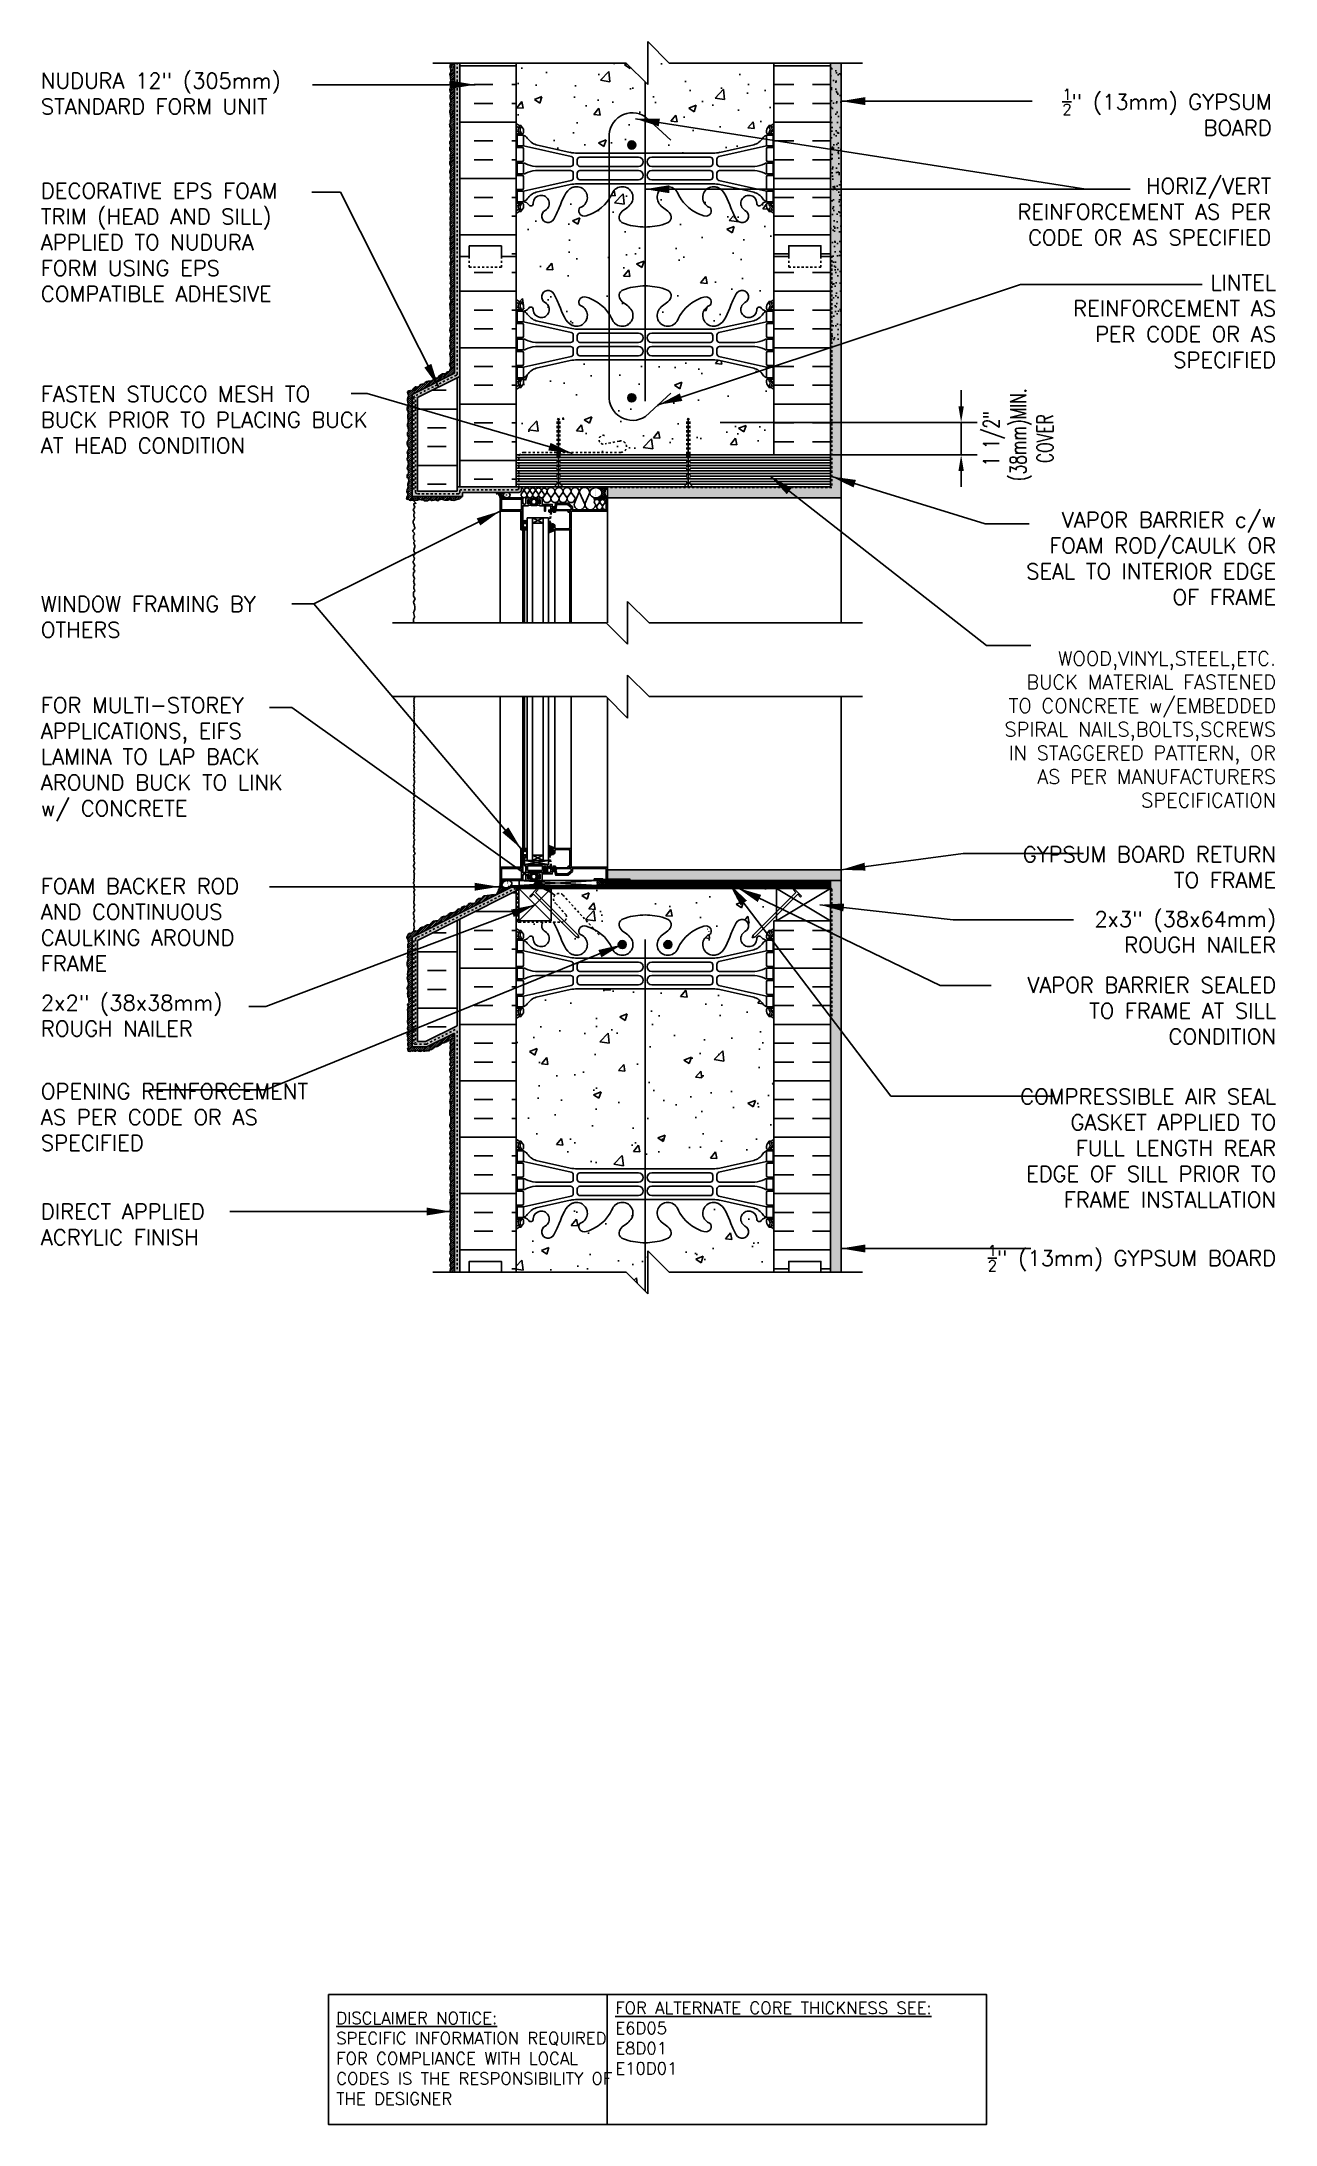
# Model space of a CAD drawing. Header units: inches. Extents: x 2854 to 3090, y 372 to 469.
# Drawn here: x 3032.3 to 3089.8, y 371.6 to 468.5 of the extents above; entities outside this region: 1.
import ezdxf

# ---------------------------------------------------------------- set-up
doc = ezdxf.new("R2010")
doc.units = ezdxf.units.IN
doc.header["$LTSCALE"] = 0.5
doc.header["$MEASUREMENT"] = 0
doc.linetypes.add('DASHED2', pattern=[0.375, 0.25, -0.125])
doc.linetypes.add('HIDDEN2', pattern=[0.1875, 0.125, -0.0625])
doc.layers.get('Defpoints').update_dxf_attribs({"linetype": 'CONTINUOUS'})
for name, color, linetype in [('HATCH', 12, 'CONTINUOUS'), ('LINE18', 9, 'CONTINUOUS'), ('line25', 2, 'CONTINUOUS'), ('LINE50', 5, 'CONTINUOUS'), ('LINE65', 3, 'CONTINUOUS'), ('LINE9', 9, 'CONTINUOUS'), ('TEXT', 4, 'CONTINUOUS'), ('Web_Edge', 9, 'CONTINUOUS')]:
    doc.layers.add(name, color=color, linetype=linetype)
doc.styles.add('DIM', font='romans.shx', dxfattribs={"width": 0.7})
doc.styles.get("Standard").update_dxf_attribs({"font": 'romans.shx'})
doc.dimstyles.new('ext_12', dxfattribs={"dimscale": 12, "dimtxt": 0.09375, "dimasz": 0.09375, "dimexe": 0.09375, "dimexo": 0.0625, "dimgap": 0.0625, "dimtad": 1, "dimdec": 1, "dimzin": 3, "dimdsep": 46, "dimlunit": 4, "dimtxsty": 'DIM', "dimcen": 0.09, "dimdle": 0.09375, "dimclrt": 4, "dimadec": 0, "dimazin": 0, "dimtfac": 1, "dimtdec": 1, "dimtmove": 2, "dimatfit": 3, "dimfxl": 1, "dimfrac": 2, "dimtolj": 1, "dimtzin": 0, "dimarcsym": 0})
doc.dimstyles.new('ext_8', dxfattribs={"dimscale": 8, "dimtxt": 0.09375, "dimasz": 0.09375, "dimexe": 0.09375, "dimexo": 0.0625, "dimgap": 0.0625, "dimtad": 1, "dimdec": 1, "dimzin": 3, "dimdsep": 46, "dimlunit": 4, "dimtxsty": 'DIM', "dimcen": 0.09, "dimdle": 0.09375, "dimclrt": 4, "dimadec": 0, "dimazin": 0, "dimtfac": 1, "dimtdec": 1, "dimtmove": 2, "dimatfit": 3, "dimfxl": 1, "dimfrac": 2, "dimtolj": 1, "dimtzin": 0, "dimarcsym": 0})
pattern_1 = [(0, (248.9636, 36.8793), (0, 2.625), []), (0, (248.9636, 37.7543), (0, 2.625), [0.875, -0.875]), (0, (248.9636, 38.6293), (0, 2.625), [0.875, -0.875])]
pattern_2 = [(37.5, (254.96365, 36.8793), (-0.01574834, 0.48170594), [0, -0.38, 0, -0.425, 0, -0.40625]), (7.5, (254.96365, 36.8793), (0.44244418, 0.70553652), [0, -0.205, 0, -0.3425, 0, -0.13125]), (327.5, (254.65615, 36.8793), (0.778535465, 0.001414763), [0, -0.125, 0, -0.45, 0, -0.5875]), (317.5, (254.65615, 36.8793), (0.75153165, 0.21941889), [0, -0.0625, 0, -0.295, 0, -0.3375])]
pattern_3 = [(45, (334.283646, -93.614926), (-0.0441941738, 0.0441941738), []), (135, (334.283646, -93.614926), (-0.0441941738, -0.0441941738), [])]
pattern_4 = [(45, (334.283646, -93.614926), (-0.0441941738, 0.0441941738), []), (135, (334.283646, -93.614926), (-0.0441941738, -0.0441941738), [])]
pattern_5 = [(50, (0, 0), (3.586301, -0.3137607), [0.375, -4.125]), (355, (0, 0), (-0.6937567, 3.7609607), [0.3, -3.3]), (100.45144, (0.299, -0.026), (2.8925442, 3.4472), [0.318701, -3.5057106]), (46.1842, (0, 1), (5.3362067, -0.8275964), [0.5625, -6.1875]), (96.63564, (0.4447, 0.931), (4.67331, 4.870593), [0.478052, -5.258569]), (351.18416, (0, 1), (4.67331, 4.870593), [0.45, -4.95]), (21, (0.5, 0.75), (2.9845353, -2.0130945), [0.375, -4.125]), (326, (0.5, 0.75), (1.2165767, 3.6257502), [0.3, -3.3]), (71.45144, (0.7487, 0.5822), (4.201112, 1.6126558), [0.318701, -3.5057106]), (37.5, (0, 0), (0.0607993, 1.66446927), [0, -3.26, 0, -3.35, 0, -3.3125]), (7.5, (0, 0), (1.3153477, 1.9720586), [0, -1.91, 0, -3.185, 0, -1.2625]), (327.5, (-1.115, 0), (2.6691122, -0.11277436), [0, -1.25, 0, -3.9, 0, -5.175]), (317.5, (-1.615, 0), (2.9159308, 0.5005249), [0, -1.625, 0, -2.59, 0, -3.675])]

msp = doc.modelspace()

# ---------------------------------------------------------------- texts
at = {"layer": 'TEXT'}
for s, insert, char_height, width, attachment_point in [('NUDURA 12" (305mm) STANDARD FORM UNIT ', (3032.297, 466.085), 0.72, 16.55925, 4), ('\\A1;{\\H0.7x;\\S1/2;}" (13mm) GYPSUM BOARD', (3089.599, 466.303), 0.72, 11.30739, 3), ('DECORATIVE EPS FOAM TRIM (HEAD AND SILL) APPLIED TO NUDURA FORM USING EPS COMPATIBLE ADHESIVE ', (3032.297, 459.162), 0.72, 13.84783, 4), ('HORIZ/VERT REINFORCEMENT AS PER CODE OR AS SPECIFIED', (3089.578, 462.146), 0.72, 14.19457, 3), ('LINTEL REINFORCEMENT AS PER CODE OR AS SPECIFIED', (3089.797, 457.647), 0.72, 11.30739, 3), ('FASTEN STUCCO MESH TO BUCK PRIOR TO PLACING BUCK AT HEAD CONDITION', (3032.297, 450.9), 0.72, 16.55925, 4), ('VAPOR BARRIER c/w FOAM ROD/CAULK OR SEAL TO INTERIOR EDGE OF FRAME', (3089.797, 446.607), 0.72, 13.37813, 3), ('WINDOW FRAMING BY OTHERS', (3032.297, 442.684), 0.72, 12.27646, 1), ('{\\H0.9167x;WOOD,VINYL,STEEL,ETC. BUCK MATERIAL FASTENED TO CONCRETE w/EMBEDDED SPIRAL NAILS,BOLTS,SCREWS IN STAGGERED PATTERN, OR AS PER MANUFACTURERS SPECIFICATION\\fCalibri|b0|i0|c0|p34;\\P\\A1;\\Fromans|c0;\\H1.091x;\\P\\P\\P\\P\\P\\P\\P\\P\\P }', (3089.797, 430.509), 0.72, 13.87812, 6), ('FOR MULTI-STOREY APPLICATIONS, EIFS LAMINA TO LAP BACK AROUND BUCK TO LINK w/ CONCRETE', (3032.297, 437.977), 0.72, 12.27646, 1), ('\\A1;GYPSUM BOARD RETURN TO FRAME', (3089.797, 430.072), 0.72, 13.00267, 6), ('FOAM BACKER ROD AND CONTINUOUS\\PCAULKING AROUND FRAME', (3032.297, 427.393), 0.72, 10.53123, 4), ('\\A1;2x3" (38x64mm) ROUGH NAILER', (3089.797, 427.057), 0.72, 13.00267, 6), ('\\A1;VAPOR BARRIER SEALED TO FRAME AT SILL CONDITION', (3089.797, 423.389), 0.72, 13.00267, 6), ('2x2" (38x38mm) ROUGH NAILER', (3032.297, 423.159), 0.72, 10.53123, 4), ('OPENING REINFORCEMENT AS PER CODE OR AS SPECIFIED', (3032.297, 418.439), 0.72, 13.59249, 4), ('\\A1;COMPRESSIBLE AIR SEAL GASKET APPLIED TO FULL LENGTH REAR EDGE OF SILL PRIOR TO FRAME INSTALLATION', (3089.797, 416.996), 0.72, 13.00267, 6), ('DIRECT APPLIED ACRYLIC FINISH', (3032.297, 413.445), 0.72, 10.53123, 4), ('\\A1;{\\H0.7x;\\S1/2;}" (13mm) GYPSUM BOARD', (3089.797, 411.876), 0.72, 13.00267, 6), ('{\\LFOR ALTERNATE CORE THICKNESS SEE:\\P}E6D05\\PE8D01\\PE10D01', (3059.034, 375.566), 0.5625, 23.33295, 4), ('{\\LDISCLAIMER NOTICE:}\\PSPECIFIC INFORMATION REQUIRED FOR COMPLIANCE WITH LOCAL CODES IS THE RESPONSIBILITY OF THE DESIGNER', (3046.042, 374.626), 0.5625, 14.00235, 4)]:
    msp.add_mtext(s, dxfattribs=dict(at, insert=insert, char_height=char_height, width=width, attachment_point=attachment_point))

# ---------------------------------------------------------------- blocks, each defined once
blk = doc.blocks.new('*D11')
at = {"layer": 'Defpoints', "color": 0, "transparency": 16777216}
for p in [(3063.415, 450.773), (3075.137, 450.773), (3068.547, 449.273)]:
    blk.add_point(p, dxfattribs=at)
at = {"layer": 'TEXT', "color": 0, "lineweight": -2, "transparency": 16777216}
for p, q in [((3075.137, 451.523), (3075.137, 452.273)), ((3063.915, 450.773), (3075.887, 450.773)), ((3075.137, 449.273), (3075.137, 450.773)), ((3069.047, 449.273), (3075.887, 449.273)), ((3075.137, 448.523), (3075.137, 447.773))]:
    blk.add_line(p, q, dxfattribs=at)
at = {"layer": 'TEXT', "color": 0, "transparency": 16777216}
for points in [[(3075.012, 451.523), (3075.262, 451.523), (3075.137, 450.773)], [(3075.012, 448.523), (3075.262, 448.523), (3075.137, 449.273)]]:
    blk.add_solid(points, dxfattribs=at)
at = {"layer": 'TEXT', "color": 4, "transparency": 16777216, "insert": (3077.79, 450.023), "char_height": 0.75, "attachment_point": 5, "rotation": 90, "style": 'DIM'}
blk.add_mtext('\\A1;1 1/2" \\P (38mm)MIN. \\PCOVER', dxfattribs=at)

# ---------------------------------------------------------------- dimensions: what is measured, and where the dimension line sits
at = {"layer": 'TEXT'}
dim = msp.add_linear_dim(base=(3075.137, 450.773), p1=(3068.547, 449.273), p2=(3063.415, 450.773), angle=90, text='<> \\P (38mm)MIN. \\PCOVER', dimstyle='ext_8', dxfattribs=at)
dim.commit()
dim.dimension.update_dxf_attribs({"geometry": '*D11', "text_midpoint": (3077.79, 450.023), "dimtype": 160})

# ---------------------------------------------------------------- hatches: boundary and pattern name
at = {"layer": 'HATCH'}
h = msp.add_hatch(dxfattribs=at)
h.set_pattern_fill('AR-CONC', color=256, scale=0.5)
h.set_pattern_definition(pattern_5)
h.paths.add_polyline_path([(3066.422, 467.503), (3061.547, 467.503), (3060.547, 468.503), (3060.547, 466.503), (3059.547, 467.503), (3054.422, 467.503), (3054.422, 464.695, 0.088416), (3054.568, 464.598), (3054.658, 464.598), (3054.658, 464.556, -0.249069), (3054.768, 464.349), (3054.768, 464.282, -0.414214), (3054.705, 464.219), (3054.658, 464.219), (3054.658, 464.149), (3054.763, 464.149, -0.155529), (3054.938, 464.015, 0.180914), (3055.356, 463.704), (3056.937, 463.351, 0.054974), (3057.264, 463.315), (3060.422, 463.315), (3063.58, 463.315, 0.054974), (3063.906, 463.351), (3065.487, 463.704, 0.180914), (3065.905, 464.015, -0.155529), (3066.081, 464.149), (3066.186, 464.149), (3066.186, 464.219), (3066.138, 464.219, -0.414214), (3066.076, 464.282), (3066.076, 464.349, -0.249069), (3066.186, 464.556), (3066.186, 464.598), (3066.276, 464.598, 0.088416), (3066.422, 464.695)])
h = msp.add_hatch(dxfattribs=at)
h.set_pattern_fill('ANSI31', color=256, scale=0.5)
h.set_pattern_definition([(45, (334.283646, -93.614926), (-0.0441941738, 0.0441941738), [])])
h.paths.add_polyline_path([(3051.547, 467.503), (3051.359, 467.503), (3051.34, 467.38), (3051.338, 467.32), (3051.376, 467.277), (3051.368, 467.252), (3051.373, 467.131), (3051.381, 467.092), (3051.357, 467.059), (3051.342, 467.021), (3051.339, 466.979), (3051.347, 466.909), (3051.355, 466.846), (3051.359, 466.822), (3051.37, 466.777), (3051.382, 466.748), (3051.373, 466.704), (3051.359, 466.651), (3051.343, 466.605), (3051.347, 466.575), (3051.354, 466.548), (3051.361, 466.518), (3051.37, 466.484), (3051.374, 466.445), (3051.367, 466.414), (3051.366, 466.386), (3051.358, 466.332), (3051.332, 466.3), (3051.338, 466.262), (3051.34, 466.233), (3051.332, 466.181), (3051.355, 466.165), (3051.366, 466.142), (3051.374, 466.101), (3051.372, 466.068), (3051.369, 466.055), (3051.365, 466.021), (3051.354, 465.995), (3051.346, 465.963), (3051.347, 465.939), (3051.352, 465.908), (3051.352, 465.879), (3051.352, 465.854), (3051.366, 465.839), (3051.362, 465.825), (3051.362, 465.8), (3051.38, 465.765), (3051.377, 465.72), (3051.372, 465.687), (3051.348, 465.647), (3051.335, 465.622), (3051.333, 465.584), (3051.344, 465.55), (3051.354, 465.513), (3051.354, 465.493), (3051.365, 465.448), (3051.373, 465.419), (3051.369, 465.372), (3051.354, 465.339), (3051.344, 465.307), (3051.335, 465.266), (3051.335, 465.224), (3051.344, 465.181), (3051.347, 465.145), (3051.352, 465.117), (3051.358, 465.096), (3051.361, 465.053), (3051.37, 465.022), (3051.38, 464.965), (3051.377, 464.902), (3051.359, 464.855), (3051.344, 464.825), (3051.351, 464.789), (3051.367, 464.777), (3051.367, 464.761), (3051.359, 464.706), (3051.332, 464.69), (3051.317, 464.634), (3051.335, 464.611), (3051.336, 464.569), (3051.346, 464.524), (3051.378, 464.481), (3051.38, 464.428), (3051.359, 464.404), (3051.346, 464.358), (3051.362, 464.317), (3051.365, 464.292), (3051.374, 464.261), (3051.352, 464.226), (3051.343, 464.191), (3051.343, 464.12), (3051.365, 464.043), (3051.373, 463.984), (3051.373, 463.906), (3051.35, 463.871), (3051.337, 463.843), (3051.335, 463.764), (3051.352, 463.726), (3051.365, 463.706), (3051.363, 463.655), (3051.356, 463.619), (3051.339, 463.596), (3051.325, 463.551), (3051.325, 463.512), (3051.329, 463.461), (3051.358, 463.399), (3051.37, 463.395), (3051.388, 463.359), (3051.386, 463.316), (3051.378, 463.286), (3051.366, 463.269), (3051.352, 463.237), (3051.348, 463.199), (3051.351, 463.171), (3051.365, 463.148), (3051.365, 463.098), (3051.347, 463.082), (3051.341, 463.052), (3051.356, 463.024), (3051.374, 462.993), (3051.369, 462.948), (3051.341, 462.938), (3051.326, 462.886), (3051.325, 462.84), (3051.328, 462.803), (3051.352, 462.77), (3051.366, 462.738), (3051.385, 462.69), (3051.384, 462.657), (3051.382, 462.633), (3051.373, 462.615), (3051.363, 462.595), (3051.355, 462.557), (3051.34, 462.504), (3051.332, 462.473), (3051.335, 462.427), (3051.346, 462.387), (3051.354, 462.363), (3051.356, 462.331), (3051.359, 462.3), (3051.365, 462.273), (3051.363, 462.229), (3051.348, 462.172), (3051.343, 462.141), (3051.355, 462.092), (3051.371, 462.059), (3051.381, 462.018), (3051.362, 461.955), (3051.358, 461.939), (3051.337, 461.909), (3051.336, 461.866), (3051.34, 461.816), (3051.348, 461.787), (3051.348, 461.748), (3051.37, 461.704), (3051.362, 461.65), (3051.351, 461.614), (3051.343, 461.554), (3051.352, 461.504), (3051.362, 461.466), (3051.384, 461.413), (3051.374, 461.347), (3051.369, 461.316), (3051.362, 461.258), (3051.348, 461.221), (3051.348, 461.181), (3051.35, 461.145), (3051.35, 461.119), (3051.37, 461.128), (3051.359, 461.091), (3051.363, 461.043), (3051.363, 460.998), (3051.348, 460.955), (3051.346, 460.918), (3051.357, 460.863), (3051.363, 460.831), (3051.362, 460.778), (3051.34, 460.73), (3051.338, 460.719), (3051.358, 460.693), (3051.358, 460.646), (3051.354, 460.597), (3051.35, 460.559), (3051.368, 460.503), (3051.373, 460.43), (3051.368, 460.371), (3051.351, 460.339), (3051.347, 460.242), (3051.368, 460.201), (3051.368, 460.153), (3051.358, 460.136), (3051.342, 460.1), (3051.342, 460.056), (3051.347, 460.007), (3051.35, 459.969), (3051.372, 459.897), (3051.359, 459.821), (3051.35, 459.803), (3051.35, 459.735), (3051.351, 459.694), (3051.362, 459.675), (3051.365, 459.615), (3051.366, 459.585), (3051.369, 459.533), (3051.369, 459.49), (3051.355, 459.446), (3051.351, 459.415), (3051.34, 459.383), (3051.346, 459.361), (3051.339, 459.304), (3051.348, 459.304), (3051.354, 459.263), (3051.37, 459.21), (3051.357, 459.177), (3051.344, 459.136), (3051.344, 459.097), (3051.347, 459.06), (3051.362, 459.031), (3051.362, 459.006), (3051.365, 458.955), (3051.35, 458.931), (3051.344, 458.893), (3051.344, 458.829), (3051.351, 458.793), (3051.361, 458.755), (3051.374, 458.727), (3051.369, 458.693), (3051.365, 458.644), (3051.372, 458.611), (3051.368, 458.572), (3051.357, 458.545), (3051.347, 458.515), (3051.346, 458.479), (3051.347, 458.445), (3051.362, 458.43), (3051.372, 458.396), (3051.373, 458.37), (3051.373, 458.325), (3051.376, 458.289), (3051.365, 458.272), (3051.358, 458.25), (3051.343, 458.221), (3051.343, 458.165), (3051.343, 458.134), (3051.362, 458.106), (3051.367, 458.078), (3051.372, 458.02), (3051.368, 457.954), (3051.35, 457.92), (3051.344, 457.897), (3051.344, 457.866), (3051.347, 457.843), (3051.355, 457.812), (3051.355, 457.775), (3051.369, 457.736), (3051.366, 457.717), (3051.362, 457.689), (3051.342, 457.662), (3051.338, 457.641), (3051.338, 457.622), (3051.338, 457.592), (3051.357, 457.57), (3051.357, 457.529), (3051.357, 457.495), (3051.358, 457.457), (3051.372, 457.41), (3051.373, 457.351), (3051.362, 457.317), (3051.344, 457.239), (3051.377, 457.176), (3051.39, 457.113), (3051.366, 457.045), (3051.346, 456.997), (3051.351, 456.902), (3051.366, 456.836), (3051.366, 456.764), (3051.349, 456.673), (3051.338, 456.61), (3051.342, 456.54), (3051.366, 456.501), (3051.377, 456.438), (3051.37, 456.359), (3051.325, 456.296), (3051.34, 456.146), (3051.353, 456.085), (3051.364, 456.009), (3051.375, 455.924), (3051.355, 455.861), (3051.335, 455.793), (3051.338, 455.743), (3051.344, 455.676), (3051.353, 455.615), (3051.375, 455.576), (3051.372, 455.504), (3051.366, 455.465), (3051.364, 455.43), (3051.362, 455.354), (3051.377, 455.302), (3051.372, 455.212), (3051.342, 455.162), (3051.338, 455.075), (3051.349, 454.992), (3051.379, 454.931), (3051.381, 454.829), (3051.362, 454.79), (3051.349, 454.727), (3051.346, 454.626), (3051.329, 454.589), (3051.346, 454.537), (3051.364, 454.498), (3051.364, 454.413), (3051.338, 454.38), (3051.333, 454.367), (3051.331, 454.3), (3051.34, 454.231), (3051.37, 454.183), (3051.372, 454.129), (3051.37, 454.052), (3051.351, 454.009), (3051.337, 453.959), (3051.351, 453.874), (3051.359, 453.806), (3051.357, 453.728), (3051.364, 453.641), (3051.361, 453.586), (3051.353, 453.53), (3051.322, 453.488), (3051.34, 453.39), (3051.388, 453.312), (3051.346, 453.236), (3051.32, 453.21), (3051.342, 453.168), (3051.316, 453.131), (3051.244, 453.127), (3051.194, 453.116), (3051.137, 453.061), (3051.107, 453.042), (3051.054, 453.04), (3050.996, 453.035), (3050.827, 452.932), (3050.803, 452.884), (3050.772, 452.843), (3050.666, 452.838), (3050.6, 452.83), (3050.55, 452.784), (3050.509, 452.732), (3050.461, 452.705), (3050.38, 452.699), (3050.322, 452.695), (3050.261, 452.688), (3050.182, 452.638), (3050.154, 452.599), (3050.132, 452.573), (3050.086, 452.56), (3050.078, 452.555), (3050.028, 452.553), (3049.964, 452.536), (3049.919, 452.466), (3049.832, 452.42), (3049.755, 452.44), (3049.725, 452.438), (3049.651, 452.372), (3049.629, 452.322), (3049.59, 452.274), (3049.529, 452.255), (3049.503, 452.257), (3049.455, 452.25), (3049.407, 452.242), (3049.363, 452.194), (3049.366, 452.176), (3049.376, 452.141), (3049.411, 452.053), (3049.402, 451.982), (3049.378, 451.931), (3049.359, 451.879), (3049.356, 451.833), (3049.361, 451.807), (3049.367, 451.779), (3049.376, 451.718), (3049.378, 451.703), (3049.389, 451.668), (3049.389, 451.644), (3049.389, 451.603), (3049.369, 451.546), (3049.367, 451.533), (3049.363, 451.496), (3049.346, 451.435), (3049.346, 451.354), (3049.356, 451.328), (3049.374, 451.3), (3049.398, 451.267), (3049.398, 451.226), (3049.4, 451.199), (3049.385, 451.162), (3049.371, 451.12), (3049.369, 451.061), (3049.369, 451.022), (3049.374, 450.998), (3049.378, 450.972), (3049.387, 450.942), (3049.389, 450.896), (3049.398, 450.833), (3049.393, 450.776), (3049.369, 450.728), (3049.365, 450.691), (3049.361, 450.643), (3049.363, 450.608), (3049.387, 450.564), (3049.391, 450.516), (3049.406, 450.466), (3049.404, 450.418), (3049.408, 450.349), (3049.367, 450.303), (3049.361, 450.261), (3049.361, 450.166), (3049.382, 450.148), (3049.415, 450.113), (3049.413, 450.044), (3049.411, 449.974), (3049.382, 449.915), (3049.363, 449.898), (3049.352, 449.839), (3049.348, 449.824), (3049.345, 449.765), (3049.363, 449.737), (3049.382, 449.66), (3049.422, 449.636), (3049.419, 449.556), (3049.402, 449.512), (3049.391, 449.484), (3049.363, 449.406), (3049.35, 449.366), (3049.382, 449.319), (3049.382, 449.252), (3049.38, 449.182), (3049.378, 449.156), (3049.35, 449.093), (3049.356, 448.995), (3049.387, 448.953), (3049.395, 448.916), (3049.408, 448.836), (3049.395, 448.781), (3049.378, 448.762), (3049.358, 448.686), (3049.347, 448.636), (3049.38, 448.592), (3049.4, 448.544), (3049.406, 448.483), (3049.406, 448.403), (3049.371, 448.365), (3049.35, 448.324), (3049.343, 448.214), (3049.398, 448.179), (3049.413, 448.151), (3049.417, 448.068), (3049.409, 447.996), (3049.391, 447.95), (3049.372, 447.922), (3049.374, 447.85), (3049.393, 447.811), (3049.396, 447.772), (3049.374, 447.715), (3049.35, 447.659), (3049.337, 447.569), (3049.348, 447.511), (3049.374, 447.447), (3049.383, 447.395), (3049.348, 447.33), (3049.335, 447.291), (3049.317, 447.221), (3049.378, 447.197), (3049.404, 447.206), (3049.457, 447.162), (3049.502, 447.143), (3049.592, 447.156), (3049.626, 447.162), (3049.668, 447.16), (3049.755, 447.145), (3049.825, 447.158), (3049.886, 447.188), (3049.918, 447.188), (3050.003, 447.175), (3050.092, 447.171), (3050.143, 447.123), (3050.204, 447.123), (3050.247, 447.125), (3050.306, 447.132), (3050.343, 447.153), (3050.378, 447.169), (3050.434, 447.169), (3050.474, 447.145), (3050.515, 447.145), (3050.585, 447.156), (3050.615, 447.171), (3050.717, 447.173), (3050.724, 447.151), (3050.786, 447.121), (3050.828, 447.182), (3050.95, 447.199), (3051.054, 447.177), (3051.104, 447.158), (3051.246, 447.16), (3051.294, 447.193), (3051.414, 447.158), (3051.52, 447.147), (3051.618, 447.175), (3051.725, 447.206), (3051.797, 447.217), (3051.834, 447.249), (3051.85, 447.296), (3051.922, 447.336), (3049.572, 447.336), (3049.572, 452.086), (3051.547, 453.074)])
h = msp.add_hatch(dxfattribs=at)
h.set_pattern_fill('AR-SAND', color=256, scale=0.05)
h.set_pattern_definition([(37.5, (334.283646, -93.614926), (-0.003149668, 0.0963411885), [0, -0.076, 0, -0.085, 0, -0.08125]), (7.5, (334.28365, -93.61493), (0.088488835, 0.141107303), [0, -0.041, 0, -0.0685, 0, -0.02625]), (327.5, (334.222146, -93.614926), (0.155707093, 0.0002829527), [0, -0.025, 0, -0.09, 0, -0.1175]), (317.5, (334.22215, -93.61493), (0.15030633, 0.043883778), [0, -0.0125, 0, -0.059, 0, -0.0675])])
h.paths.add_polyline_path([(3051.797, 452.919), (3051.672, 452.857), (3051.672, 447.773), (3051.797, 447.773)], flags=17)
h.paths.add_polyline_path([(3054.672, 447.773), (3051.797, 447.773), (3051.672, 447.773), (3051.672, 447.586), (3049.822, 447.586), (3049.822, 451.932), (3051.797, 452.919), (3051.797, 458.503), (3051.797, 467.503), (3051.547, 467.503), (3051.547, 453.074), (3049.572, 452.086), (3049.572, 447.336), (3051.922, 447.336), (3051.922, 447.523), (3054.672, 447.523)])
h = msp.add_hatch(dxfattribs=at)
h.set_pattern_fill('INSUL', color=256, scale=7, style=0)
h.set_pattern_definition(pattern_1)
h.paths.add_polyline_path([(3051.797, 458.503), (3052.234, 458.503), (3052.234, 459.003), (3053.734, 459.003), (3053.734, 458.503), (3054.422, 458.503), (3054.422, 467.503), (3051.797, 467.503)])
h.paths.add_polyline_path([(3069.047, 467.503), (3066.422, 467.503), (3066.422, 458.503), (3066.672, 458.503), (3067.109, 458.503), (3067.109, 459.003), (3068.609, 459.003), (3068.609, 458.503), (3069.047, 458.503)])
h = msp.add_hatch(dxfattribs=at)
h.set_pattern_fill('AR-SAND', color=256, scale=0.25, style=0)
h.set_pattern_definition([(37.5, (0, 0), (-0.01574834, 0.48170594), [0, -0.38, 0, -0.425, 0, -0.40625]), (7.5, (0, 0), (0.44244418, 0.70553652), [0, -0.205, 0, -0.3425, 0, -0.13125]), (327.5, (-0.3075, 0), (0.778535465, 0.001414763), [0, -0.125, 0, -0.45, 0, -0.5875]), (317.5, (-0.3075, 0), (0.75153165, 0.21941889), [0, -0.0625, 0, -0.295, 0, -0.3375])])
h.paths.add_polyline_path([(3069.547, 454.56), (3069.047, 454.56), (3069.047, 447.273), (3069.547, 447.273)])
h.paths.add_polyline_path([(3069.047, 454.56), (3069.547, 454.56), (3069.547, 458.797), (3069.047, 458.797), (3069.047, 458.503)])
h.paths.add_polyline_path([(3069.047, 458.797), (3069.547, 458.797), (3069.547, 467.494), (3069.047, 467.494)])
h.paths.add_polyline_path([(3069.047, 447.773), (3058.672, 447.773), (3058.672, 447.273), (3069.047, 447.273)])
h = msp.add_hatch(dxfattribs=at)
h.set_pattern_fill('AR-SAND', color=256, scale=0.25, style=0)
h.set_pattern_definition(pattern_2)
h.paths.add_polyline_path([(3069.547, 467.494), (3069.047, 467.494), (3069.047, 462.553), (3069.547, 462.553)])
h = msp.add_hatch(dxfattribs=at)
h.set_pattern_fill('AR-SAND', color=256, scale=0.25, style=0)
h.set_pattern_definition(pattern_2)
h.paths.add_polyline_path([(3069.547, 462.553), (3069.047, 462.553), (3069.047, 458.503), (3069.047, 454.56), (3069.547, 454.56)])
h = msp.add_hatch(dxfattribs=at)
h.set_pattern_fill('AR-CONC', color=256, scale=0.5)
h.set_pattern_definition(pattern_5)
edge = h.paths.add_edge_path()
edge.add_line((3066.422, 458.503), (3066.422, 460.503))
edge.add_arc((3066.076, 460.142), 0.5, 46.21089, 66.42182)
edge.add_line((3066.276, 460.6), (3066.186, 460.6))
edge.add_line((3066.186, 460.6), (3066.186, 460.642))
edge.add_arc((3066.326, 460.849), 0.25, 180, 235.9442, ccw=False)
edge.add_line((3066.076, 460.849), (3066.076, 460.917))
edge.add_arc((3066.138, 460.917), 0.0625, 90, 180, ccw=False)
edge.add_line((3066.138, 460.979), (3066.186, 460.979))
edge.add_line((3066.186, 460.979), (3066.186, 461.049))
edge.add_line((3066.186, 461.049), (3066.081, 461.049))
edge.add_arc((3066.118, 460.7), 0.352, 96.12908, 141.53314)
edge.add_arc((3065.741, 460.968), 0.113, 167.81557, 334.05694, ccw=False)
edge.add_arc((3065.256, 460.973), 0.375, 2.92371, 239.86753)
edge.add_arc((3064.936, 460.379), 0.3, -152.40303, 63.94252, ccw=False)
edge.add_spline(control_points=[(3064.67, 460.24), (3064.603, 460.369), (3064.537, 460.498), (3064.474, 460.637)], knot_values=[0, 0, 0, 0, 0.447744, 0.447744, 0.447744, 0.447744], degree=3, periodic=0)
edge.add_spline(control_points=[(3064.474, 460.637), (3064.455, 460.678), (3064.377, 460.856), (3064.305, 461.055), (3064.241, 461.197)], knot_values=[0.447744, 0.447744, 0.447744, 0.447744, 0.579211, 1.009728, 1.009728, 1.009728, 1.009728], degree=3, periodic=0)
edge.add_spline(control_points=[(3064.241, 461.197), (3064.225, 461.232), (3064.209, 461.266), (3064.191, 461.3)], knot_values=[1.009728, 1.009728, 1.009728, 1.009728, 1.116334, 1.116334, 1.116334, 1.116334], degree=3, periodic=0)
edge.add_spline(control_points=[(3064.191, 461.3), (3064.178, 461.327), (3064.164, 461.353), (3064.149, 461.379)], knot_values=[1.116334, 1.116334, 1.116334, 1.116334, 1.201718, 1.201718, 1.201718, 1.201718], degree=3, periodic=0)
edge.add_spline(control_points=[(3064.149, 461.379), (3064.135, 461.403), (3064.121, 461.426), (3064.106, 461.449)], knot_values=[1.201718, 1.201718, 1.201718, 1.201718, 1.282554, 1.282554, 1.282554, 1.282554], degree=3, periodic=0)
edge.add_spline(control_points=[(3064.106, 461.449), (3064.095, 461.464), (3064.084, 461.48), (3064.073, 461.495)], knot_values=[1.282554, 1.282554, 1.282554, 1.282554, 1.33956, 1.33956, 1.33956, 1.33956], degree=3, periodic=0)
edge.add_spline(control_points=[(3064.073, 461.495), (3064.062, 461.509), (3064.051, 461.523), (3064.04, 461.536)], knot_values=[1.33956, 1.33956, 1.33956, 1.33956, 1.393854, 1.393854, 1.393854, 1.393854], degree=3, periodic=0)
edge.add_spline(control_points=[(3064.04, 461.536), (3064.028, 461.55), (3064.016, 461.564), (3064.003, 461.577)], knot_values=[1.393854, 1.393854, 1.393854, 1.393854, 1.45147, 1.45147, 1.45147, 1.45147], degree=3, periodic=0)
edge.add_spline(control_points=[(3064.003, 461.577), (3063.991, 461.589), (3063.979, 461.601), (3063.966, 461.612)], knot_values=[1.45147, 1.45147, 1.45147, 1.45147, 1.505342, 1.505342, 1.505342, 1.505342], degree=3, periodic=0)
edge.add_spline(control_points=[(3063.966, 461.612), (3063.953, 461.624), (3063.939, 461.635), (3063.924, 461.645)], knot_values=[1.505342, 1.505342, 1.505342, 1.505342, 1.563383, 1.563383, 1.563383, 1.563383], degree=3, periodic=0)
edge.add_spline(control_points=[(3063.924, 461.645), (3063.911, 461.655), (3063.897, 461.664), (3063.883, 461.673)], knot_values=[1.563383, 1.563383, 1.563383, 1.563383, 1.616944, 1.616944, 1.616944, 1.616944], degree=3, periodic=0)
edge.add_spline(control_points=[(3063.883, 461.673), (3063.871, 461.679), (3063.86, 461.686), (3063.848, 461.692)], knot_values=[1.616944, 1.616944, 1.616944, 1.616944, 1.660461, 1.660461, 1.660461, 1.660461], degree=3, periodic=0)
edge.add_spline(control_points=[(3063.848, 461.692), (3063.837, 461.697), (3063.826, 461.702), (3063.815, 461.707)], knot_values=[1.660461, 1.660461, 1.660461, 1.660461, 1.69951, 1.69951, 1.69951, 1.69951], degree=3, periodic=0)
edge.add_spline(control_points=[(3063.815, 461.707), (3063.813, 461.707), (3063.812, 461.708), (3063.811, 461.708)], knot_values=[1.69951, 1.69951, 1.69951, 1.69951, 1.703896, 1.703896, 1.703896, 1.703896], degree=3, periodic=0)
edge.add_spline(control_points=[(3063.811, 461.708), (3063.801, 461.712), (3063.791, 461.716), (3063.781, 461.719)], knot_values=[1.703896, 1.703896, 1.703896, 1.703896, 1.737704, 1.737704, 1.737704, 1.737704], degree=3, periodic=0)
edge.add_spline(control_points=[(3063.781, 461.719), (3063.768, 461.724), (3063.755, 461.727), (3063.742, 461.731)], knot_values=[1.737704, 1.737704, 1.737704, 1.737704, 1.78039, 1.78039, 1.78039, 1.78039], degree=3, periodic=0)
edge.add_spline(control_points=[(3063.742, 461.731), (3063.728, 461.734), (3063.714, 461.738), (3063.7, 461.741)], knot_values=[1.78039, 1.78039, 1.78039, 1.78039, 1.824512, 1.824512, 1.824512, 1.824512], degree=3, periodic=0)
edge.add_spline(control_points=[(3063.7, 461.741), (3063.684, 461.744), (3063.667, 461.747), (3063.65, 461.749)], knot_values=[1.824512, 1.824512, 1.824512, 1.824512, 1.875321, 1.875321, 1.875321, 1.875321], degree=3, periodic=0)
edge.add_arc((3063.609, 461.251), 0.5, 85.29258, 251.79367)
edge.add_arc((3063.263, 460.626), 0.242, -90, 38.23271, ccw=False)
edge.add_spline(control_points=[(3063.263, 460.384), (3063.255, 460.384), (3063.246, 460.384), (3063.238, 460.385)], knot_values=[0.038125, 0.038125, 0.038125, 0.038125, 0.057026, 0.057026, 0.057026, 0.057026], degree=3, periodic=0)
edge.add_spline(control_points=[(3063.238, 460.385), (3063.22, 460.386), (3063.202, 460.389), (3063.182, 460.393)], knot_values=[0.057026, 0.057026, 0.057026, 0.057026, 0.0948, 0.0948, 0.0948, 0.0948], degree=3, periodic=0)
edge.add_spline(control_points=[(3063.182, 460.393), (3063.172, 460.394), (3063.162, 460.397), (3063.151, 460.399)], knot_values=[0.0948, 0.0948, 0.0948, 0.0948, 0.114375, 0.114375, 0.114375, 0.114375], degree=3, periodic=0)
edge.add_spline(control_points=[(3063.151, 460.399), (3063.131, 460.404), (3063.11, 460.411), (3063.089, 460.418)], knot_values=[0.114375, 0.114375, 0.114375, 0.114375, 0.151523, 0.151523, 0.151523, 0.151523], degree=3, periodic=0)
edge.add_spline(control_points=[(3063.089, 460.418), (3063.067, 460.425), (3063.044, 460.433), (3063.02, 460.442)], knot_values=[0.151523, 0.151523, 0.151523, 0.151523, 0.190624, 0.190624, 0.190624, 0.190624], degree=3, periodic=0)
edge.add_spline(control_points=[(3063.02, 460.442), (3062.976, 460.46), (3062.931, 460.48), (3062.886, 460.502)], knot_values=[0.190624, 0.190624, 0.190624, 0.190624, 0.264926, 0.264926, 0.264926, 0.264926], degree=3, periodic=0)
edge.add_spline(control_points=[(3062.886, 460.502), (3062.853, 460.518), (3062.809, 460.541), (3062.768, 460.564), (3062.758, 460.569)], knot_values=[0.264926, 0.264926, 0.264926, 0.264926, 0.320663, 0.337943, 0.337943, 0.337943, 0.337943], degree=3, periodic=0)
edge.add_spline(control_points=[(3062.758, 460.569), (3062.715, 460.594), (3062.674, 460.619), (3062.635, 460.644)], knot_values=[0.337943, 0.337943, 0.337943, 0.337943, 0.416121, 0.416121, 0.416121, 0.416121], degree=3, periodic=0)
edge.add_spline(control_points=[(3062.635, 460.644), (3062.599, 460.667), (3062.565, 460.691), (3062.532, 460.715)], knot_values=[0.416121, 0.416121, 0.416121, 0.416121, 0.48854, 0.48854, 0.48854, 0.48854], degree=3, periodic=0)
edge.add_spline(control_points=[(3062.532, 460.715), (3062.497, 460.741), (3062.464, 460.767), (3062.433, 460.794)], knot_values=[0.48854, 0.48854, 0.48854, 0.48854, 0.567324, 0.567324, 0.567324, 0.567324], degree=3, periodic=0)
edge.add_spline(control_points=[(3062.433, 460.794), (3062.404, 460.818), (3062.377, 460.842), (3062.352, 460.866)], knot_values=[0.567324, 0.567324, 0.567324, 0.567324, 0.639328, 0.639328, 0.639328, 0.639328], degree=3, periodic=0)
edge.add_spline(control_points=[(3062.352, 460.866), (3062.324, 460.893), (3062.298, 460.92), (3062.273, 460.947)], knot_values=[0.639328, 0.639328, 0.639328, 0.639328, 0.718518, 0.718518, 0.718518, 0.718518], degree=3, periodic=0)
edge.add_spline(control_points=[(3062.273, 460.947), (3062.251, 460.972), (3062.23, 460.996), (3062.21, 461.02)], knot_values=[0.718518, 0.718518, 0.718518, 0.718518, 0.789856, 0.789856, 0.789856, 0.789856], degree=3, periodic=0)
edge.add_spline(control_points=[(3062.21, 461.02), (3062.188, 461.047), (3062.167, 461.075), (3062.147, 461.102)], knot_values=[0.789856, 0.789856, 0.789856, 0.789856, 0.869701, 0.869701, 0.869701, 0.869701], degree=3, periodic=0)
edge.add_spline(control_points=[(3062.147, 461.102), (3062.127, 461.13), (3062.108, 461.158), (3062.09, 461.186)], knot_values=[0.869701, 0.869701, 0.869701, 0.869701, 0.953119, 0.953119, 0.953119, 0.953119], degree=3, periodic=0)
edge.add_spline(control_points=[(3062.09, 461.186), (3062.059, 461.234), (3062.032, 461.281), (3062.007, 461.328)], knot_values=[0.953119, 0.953119, 0.953119, 0.953119, 1.096399, 1.096399, 1.096399, 1.096399], degree=3, periodic=0)
edge.add_spline(control_points=[(3062.007, 461.328), (3061.982, 461.373), (3061.959, 461.418), (3061.938, 461.461)], knot_values=[1.096399, 1.096399, 1.096399, 1.096399, 1.237398, 1.237398, 1.237398, 1.237398], degree=3, periodic=0)
edge.add_arc((3061.484, 461.251), 0.5, 24.81899, 224.18751)
edge.add_spline(control_points=[(3061.126, 460.902), (3061.233, 460.739), (3061.593, 460.649), (3061.67, 460.153), (3061.122, 459.917), (3060.718, 459.889), (3060.422, 459.868)], knot_values=[0.229407, 0.229407, 0.229407, 0.229407, 0.844432, 1.128849, 1.464331, 2.389004, 2.389004, 2.389004, 2.389004], degree=3, periodic=0)
edge.add_spline(control_points=[(3060.422, 459.868), (3060.125, 459.889), (3059.722, 459.917), (3059.173, 460.153), (3059.25, 460.649), (3059.61, 460.739), (3059.718, 460.902)], knot_values=[0.229407, 0.229407, 0.229407, 0.229407, 1.15408, 1.489562, 1.773979, 2.389004, 2.389004, 2.389004, 2.389004], degree=3, periodic=0)
edge.add_arc((3059.359, 461.251), 0.5, 315.81249, 515.18101)
edge.add_spline(control_points=[(3058.905, 461.461), (3058.884, 461.418), (3058.861, 461.373), (3058.837, 461.328)], knot_values=[1.0964, 1.0964, 1.0964, 1.0964, 1.237398, 1.237398, 1.237398, 1.237398], degree=3, periodic=0)
edge.add_spline(control_points=[(3058.837, 461.328), (3058.811, 461.281), (3058.784, 461.234), (3058.753, 461.186)], knot_values=[0.95312, 0.95312, 0.95312, 0.95312, 1.0964, 1.0964, 1.0964, 1.0964], degree=3, periodic=0)
edge.add_spline(control_points=[(3058.753, 461.186), (3058.735, 461.158), (3058.716, 461.13), (3058.696, 461.102)], knot_values=[0.869703, 0.869703, 0.869703, 0.869703, 0.95312, 0.95312, 0.95312, 0.95312], degree=3, periodic=0)
edge.add_spline(control_points=[(3058.696, 461.102), (3058.676, 461.075), (3058.656, 461.047), (3058.633, 461.02)], knot_values=[0.789856, 0.789856, 0.789856, 0.789856, 0.869703, 0.869703, 0.869703, 0.869703], degree=3, periodic=0)
edge.add_spline(control_points=[(3058.633, 461.02), (3058.614, 460.996), (3058.593, 460.972), (3058.57, 460.947)], knot_values=[0.718521, 0.718521, 0.718521, 0.718521, 0.789856, 0.789856, 0.789856, 0.789856], degree=3, periodic=0)
edge.add_spline(control_points=[(3058.57, 460.947), (3058.546, 460.92), (3058.519, 460.893), (3058.491, 460.866)], knot_values=[0.639328, 0.639328, 0.639328, 0.639328, 0.718521, 0.718521, 0.718521, 0.718521], degree=3, periodic=0)
edge.add_spline(control_points=[(3058.491, 460.866), (3058.466, 460.842), (3058.439, 460.818), (3058.41, 460.794)], knot_values=[0.567335, 0.567335, 0.567335, 0.567335, 0.639328, 0.639328, 0.639328, 0.639328], degree=3, periodic=0)
edge.add_spline(control_points=[(3058.41, 460.794), (3058.379, 460.767), (3058.346, 460.741), (3058.311, 460.715)], knot_values=[0.48854, 0.48854, 0.48854, 0.48854, 0.567335, 0.567335, 0.567335, 0.567335], degree=3, periodic=0)
edge.add_spline(control_points=[(3058.311, 460.715), (3058.279, 460.691), (3058.244, 460.667), (3058.208, 460.644)], knot_values=[0.416142, 0.416142, 0.416142, 0.416142, 0.48854, 0.48854, 0.48854, 0.48854], degree=3, periodic=0)
edge.add_spline(control_points=[(3058.208, 460.644), (3058.17, 460.619), (3058.128, 460.594), (3058.085, 460.569)], knot_values=[0.337943, 0.337943, 0.337943, 0.337943, 0.416142, 0.416142, 0.416142, 0.416142], degree=3, periodic=0)
edge.add_spline(control_points=[(3058.085, 460.569), (3058.075, 460.564), (3058.034, 460.541), (3057.991, 460.518), (3057.957, 460.502)], knot_values=[0.264926, 0.264926, 0.264926, 0.264926, 0.282207, 0.337943, 0.337943, 0.337943, 0.337943], degree=3, periodic=0)
edge.add_spline(control_points=[(3057.957, 460.502), (3057.913, 460.48), (3057.867, 460.46), (3057.823, 460.442)], knot_values=[0.190624, 0.190624, 0.190624, 0.190624, 0.264926, 0.264926, 0.264926, 0.264926], degree=3, periodic=0)
edge.add_spline(control_points=[(3057.823, 460.442), (3057.8, 460.433), (3057.777, 460.425), (3057.754, 460.418)], knot_values=[0.151527, 0.151527, 0.151527, 0.151527, 0.190624, 0.190624, 0.190624, 0.190624], degree=3, periodic=0)
edge.add_spline(control_points=[(3057.754, 460.418), (3057.733, 460.411), (3057.712, 460.404), (3057.692, 460.399)], knot_values=[0.114374, 0.114374, 0.114374, 0.114374, 0.151527, 0.151527, 0.151527, 0.151527], degree=3, periodic=0)
edge.add_spline(control_points=[(3057.692, 460.399), (3057.682, 460.397), (3057.671, 460.395), (3057.661, 460.393)], knot_values=[0.094819, 0.094819, 0.094819, 0.094819, 0.114374, 0.114374, 0.114374, 0.114374], degree=3, periodic=0)
edge.add_spline(control_points=[(3057.661, 460.393), (3057.642, 460.389), (3057.623, 460.386), (3057.606, 460.385)], knot_values=[0.057028, 0.057028, 0.057028, 0.057028, 0.094819, 0.094819, 0.094819, 0.094819], degree=3, periodic=0)
edge.add_spline(control_points=[(3057.606, 460.385), (3057.597, 460.384), (3057.589, 460.384), (3057.581, 460.384)], knot_values=[0.038125, 0.038125, 0.038125, 0.038125, 0.057028, 0.057028, 0.057028, 0.057028], degree=3, periodic=0)
edge.add_arc((3057.581, 460.626), 0.242, 141.76729, 270.76853, ccw=False)
edge.add_arc((3057.234, 461.251), 0.5, 288.20633, 454.70742)
edge.add_spline(control_points=[(3057.193, 461.749), (3057.176, 461.747), (3057.16, 461.744), (3057.143, 461.741)], knot_values=[1.824512, 1.824512, 1.824512, 1.824512, 1.875321, 1.875321, 1.875321, 1.875321], degree=3, periodic=0)
edge.add_spline(control_points=[(3057.143, 461.741), (3057.129, 461.738), (3057.115, 461.734), (3057.102, 461.731)], knot_values=[1.78039, 1.78039, 1.78039, 1.78039, 1.824512, 1.824512, 1.824512, 1.824512], degree=3, periodic=0)
edge.add_spline(control_points=[(3057.102, 461.731), (3057.088, 461.727), (3057.075, 461.724), (3057.062, 461.719)], knot_values=[1.737704, 1.737704, 1.737704, 1.737704, 1.78039, 1.78039, 1.78039, 1.78039], degree=3, periodic=0)
edge.add_spline(control_points=[(3057.062, 461.719), (3057.052, 461.716), (3057.042, 461.712), (3057.033, 461.708)], knot_values=[1.703896, 1.703896, 1.703896, 1.703896, 1.737704, 1.737704, 1.737704, 1.737704], degree=3, periodic=0)
edge.add_spline(control_points=[(3057.033, 461.708), (3057.031, 461.708), (3057.03, 461.707), (3057.029, 461.707)], knot_values=[1.699511, 1.699511, 1.699511, 1.699511, 1.703896, 1.703896, 1.703896, 1.703896], degree=3, periodic=0)
edge.add_spline(control_points=[(3057.029, 461.707), (3057.017, 461.702), (3057.006, 461.697), (3056.996, 461.692)], knot_values=[1.660462, 1.660462, 1.660462, 1.660462, 1.699511, 1.699511, 1.699511, 1.699511], degree=3, periodic=0)
edge.add_spline(control_points=[(3056.996, 461.692), (3056.984, 461.686), (3056.972, 461.679), (3056.96, 461.673)], knot_values=[1.616944, 1.616944, 1.616944, 1.616944, 1.660462, 1.660462, 1.660462, 1.660462], degree=3, periodic=0)
edge.add_spline(control_points=[(3056.96, 461.673), (3056.946, 461.664), (3056.933, 461.655), (3056.919, 461.645)], knot_values=[1.563383, 1.563383, 1.563383, 1.563383, 1.616944, 1.616944, 1.616944, 1.616944], degree=3, periodic=0)
edge.add_spline(control_points=[(3056.919, 461.645), (3056.905, 461.635), (3056.891, 461.624), (3056.877, 461.612)], knot_values=[1.505342, 1.505342, 1.505342, 1.505342, 1.563383, 1.563383, 1.563383, 1.563383], degree=3, periodic=0)
edge.add_spline(control_points=[(3056.877, 461.612), (3056.865, 461.601), (3056.852, 461.589), (3056.841, 461.577)], knot_values=[1.451469, 1.451469, 1.451469, 1.451469, 1.505342, 1.505342, 1.505342, 1.505342], degree=3, periodic=0)
edge.add_spline(control_points=[(3056.841, 461.577), (3056.828, 461.564), (3056.815, 461.55), (3056.803, 461.536)], knot_values=[1.393854, 1.393854, 1.393854, 1.393854, 1.451469, 1.451469, 1.451469, 1.451469], degree=3, periodic=0)
edge.add_spline(control_points=[(3056.803, 461.536), (3056.792, 461.523), (3056.781, 461.509), (3056.771, 461.495)], knot_values=[1.33956, 1.33956, 1.33956, 1.33956, 1.393854, 1.393854, 1.393854, 1.393854], degree=3, periodic=0)
edge.add_spline(control_points=[(3056.771, 461.495), (3056.759, 461.48), (3056.748, 461.464), (3056.738, 461.449)], knot_values=[1.282554, 1.282554, 1.282554, 1.282554, 1.33956, 1.33956, 1.33956, 1.33956], degree=3, periodic=0)
edge.add_spline(control_points=[(3056.738, 461.449), (3056.723, 461.426), (3056.708, 461.403), (3056.694, 461.379)], knot_values=[1.201718, 1.201718, 1.201718, 1.201718, 1.282554, 1.282554, 1.282554, 1.282554], degree=3, periodic=0)
edge.add_spline(control_points=[(3056.694, 461.379), (3056.68, 461.353), (3056.666, 461.327), (3056.652, 461.3)], knot_values=[1.116334, 1.116334, 1.116334, 1.116334, 1.201718, 1.201718, 1.201718, 1.201718], degree=3, periodic=0)
edge.add_spline(control_points=[(3056.652, 461.3), (3056.635, 461.266), (3056.618, 461.232), (3056.603, 461.197)], knot_values=[1.009728, 1.009728, 1.009728, 1.009728, 1.116334, 1.116334, 1.116334, 1.116334], degree=3, periodic=0)
edge.add_spline(control_points=[(3056.603, 461.197), (3056.539, 461.055), (3056.467, 460.856), (3056.388, 460.678), (3056.37, 460.637)], knot_values=[0.447744, 0.447744, 0.447744, 0.447744, 0.878261, 1.009728, 1.009728, 1.009728, 1.009728], degree=3, periodic=0)
edge.add_spline(control_points=[(3056.37, 460.637), (3056.306, 460.498), (3056.24, 460.369), (3056.173, 460.24)], knot_values=[0, 0, 0, 0, 0.447744, 0.447744, 0.447744, 0.447744], degree=3, periodic=0)
edge.add_arc((3055.908, 460.379), 0.3, 116.05748, 333.0321, ccw=False)
edge.add_arc((3055.588, 460.973), 0.375, 300.13247, 537.07629)
edge.add_arc((3055.102, 460.968), 0.113, -154.05694, 12.18443, ccw=False)
edge.add_arc((3054.725, 460.7), 0.352, 38.46686, 83.87092)
edge.add_line((3054.763, 461.049), (3054.658, 461.049))
edge.add_line((3054.658, 461.049), (3054.658, 460.979))
edge.add_line((3054.658, 460.979), (3054.705, 460.979))
edge.add_arc((3054.705, 460.917), 0.0625, 0, 90, ccw=False)
edge.add_line((3054.768, 460.917), (3054.768, 460.849))
edge.add_arc((3054.518, 460.849), 0.25, 304.0558, 360, ccw=False)
edge.add_line((3054.658, 460.642), (3054.658, 460.6))
edge.add_line((3054.658, 460.6), (3054.568, 460.6))
edge.add_arc((3054.768, 460.142), 0.5, 113.57818, 133.78911)
edge.add_line((3054.422, 460.503), (3054.422, 458.503))
edge.add_line((3054.422, 458.503), (3054.422, 456.503))
edge.add_arc((3054.768, 456.864), 0.5, 226.21089, 246.42182)
edge.add_line((3054.568, 456.406), (3054.658, 456.406))
edge.add_line((3054.658, 456.406), (3054.658, 456.364))
edge.add_arc((3054.518, 456.157), 0.25, 0, 55.9442, ccw=False)
edge.add_line((3054.768, 456.157), (3054.768, 456.089))
edge.add_arc((3054.705, 456.089), 0.0625, -90, 0, ccw=False)
edge.add_line((3054.705, 456.027), (3054.658, 456.027))
edge.add_line((3054.658, 456.027), (3054.658, 455.957))
edge.add_line((3054.658, 455.957), (3054.763, 455.957))
edge.add_arc((3054.725, 456.307), 0.352, 276.12908, 321.53314)
edge.add_arc((3055.102, 456.038), 0.113, -12.18443, 154.05694, ccw=False)
edge.add_arc((3055.588, 456.033), 0.375, 182.92371, 419.86753)
edge.add_arc((3055.908, 456.627), 0.3, 27.59697, 243.94252, ccw=False)
edge.add_spline(control_points=[(3056.173, 456.766), (3056.24, 456.637), (3056.306, 456.508), (3056.37, 456.369)], knot_values=[0, 0, 0, 0, 0.447744, 0.447744, 0.447744, 0.447744], degree=3, periodic=0)
edge.add_spline(control_points=[(3056.37, 456.369), (3056.388, 456.329), (3056.467, 456.15), (3056.539, 455.952), (3056.603, 455.809)], knot_values=[0.447744, 0.447744, 0.447744, 0.447744, 0.579211, 1.009728, 1.009728, 1.009728, 1.009728], degree=3, periodic=0)
edge.add_spline(control_points=[(3056.603, 455.809), (3056.618, 455.774), (3056.635, 455.74), (3056.652, 455.706)], knot_values=[1.009728, 1.009728, 1.009728, 1.009728, 1.116334, 1.116334, 1.116334, 1.116334], degree=3, periodic=0)
edge.add_spline(control_points=[(3056.652, 455.706), (3056.666, 455.679), (3056.68, 455.653), (3056.694, 455.628)], knot_values=[1.116334, 1.116334, 1.116334, 1.116334, 1.201719, 1.201719, 1.201719, 1.201719], degree=3, periodic=0)
edge.add_spline(control_points=[(3056.694, 455.628), (3056.708, 455.604), (3056.723, 455.58), (3056.738, 455.558)], knot_values=[1.201719, 1.201719, 1.201719, 1.201719, 1.282554, 1.282554, 1.282554, 1.282554], degree=3, periodic=0)
edge.add_spline(control_points=[(3056.738, 455.558), (3056.748, 455.542), (3056.759, 455.526), (3056.771, 455.511)], knot_values=[1.282554, 1.282554, 1.282554, 1.282554, 1.339568, 1.339568, 1.339568, 1.339568], degree=3, periodic=0)
edge.add_spline(control_points=[(3056.771, 455.511), (3056.781, 455.497), (3056.792, 455.483), (3056.803, 455.47)], knot_values=[1.339568, 1.339568, 1.339568, 1.339568, 1.393854, 1.393854, 1.393854, 1.393854], degree=3, periodic=0)
edge.add_spline(control_points=[(3056.803, 455.47), (3056.815, 455.456), (3056.828, 455.442), (3056.841, 455.429)], knot_values=[1.393854, 1.393854, 1.393854, 1.393854, 1.45147, 1.45147, 1.45147, 1.45147], degree=3, periodic=0)
edge.add_spline(control_points=[(3056.841, 455.429), (3056.852, 455.417), (3056.865, 455.406), (3056.877, 455.395)], knot_values=[1.45147, 1.45147, 1.45147, 1.45147, 1.505342, 1.505342, 1.505342, 1.505342], degree=3, periodic=0)
edge.add_spline(control_points=[(3056.877, 455.395), (3056.891, 455.383), (3056.905, 455.371), (3056.919, 455.361)], knot_values=[1.505342, 1.505342, 1.505342, 1.505342, 1.563384, 1.563384, 1.563384, 1.563384], degree=3, periodic=0)
edge.add_spline(control_points=[(3056.919, 455.361), (3056.933, 455.351), (3056.946, 455.342), (3056.96, 455.334)], knot_values=[1.563384, 1.563384, 1.563384, 1.563384, 1.616944, 1.616944, 1.616944, 1.616944], degree=3, periodic=0)
edge.add_spline(control_points=[(3056.96, 455.334), (3056.972, 455.327), (3056.984, 455.32), (3056.996, 455.314)], knot_values=[1.616944, 1.616944, 1.616944, 1.616944, 1.660462, 1.660462, 1.660462, 1.660462], degree=3, periodic=0)
edge.add_spline(control_points=[(3056.996, 455.314), (3057.006, 455.309), (3057.017, 455.304), (3057.029, 455.299)], knot_values=[1.660462, 1.660462, 1.660462, 1.660462, 1.69951, 1.69951, 1.69951, 1.69951], degree=3, periodic=0)
edge.add_spline(control_points=[(3057.029, 455.299), (3057.03, 455.299), (3057.031, 455.298), (3057.033, 455.298)], knot_values=[1.69951, 1.69951, 1.69951, 1.69951, 1.703896, 1.703896, 1.703896, 1.703896], degree=3, periodic=0)
edge.add_spline(control_points=[(3057.033, 455.298), (3057.042, 455.294), (3057.052, 455.29), (3057.062, 455.287)], knot_values=[1.703896, 1.703896, 1.703896, 1.703896, 1.737704, 1.737704, 1.737704, 1.737704], degree=3, periodic=0)
edge.add_spline(control_points=[(3057.062, 455.287), (3057.075, 455.283), (3057.088, 455.279), (3057.102, 455.275)], knot_values=[1.737704, 1.737704, 1.737704, 1.737704, 1.78039, 1.78039, 1.78039, 1.78039], degree=3, periodic=0)
edge.add_spline(control_points=[(3057.102, 455.275), (3057.115, 455.272), (3057.129, 455.269), (3057.143, 455.266)], knot_values=[1.78039, 1.78039, 1.78039, 1.78039, 1.824512, 1.824512, 1.824512, 1.824512], degree=3, periodic=0)
edge.add_spline(control_points=[(3057.143, 455.266), (3057.16, 455.262), (3057.176, 455.26), (3057.193, 455.257)], knot_values=[1.824512, 1.824512, 1.824512, 1.824512, 1.875321, 1.875321, 1.875321, 1.875321], degree=3, periodic=0)
edge.add_arc((3057.234, 455.755), 0.5, 265.29258, 431.79367)
edge.add_arc((3057.581, 456.38), 0.242, 90, 218.23271, ccw=False)
edge.add_spline(control_points=[(3057.581, 456.622), (3057.589, 456.622), (3057.597, 456.622), (3057.606, 456.621)], knot_values=[0.038125, 0.038125, 0.038125, 0.038125, 0.057023, 0.057023, 0.057023, 0.057023], degree=3, periodic=0)
edge.add_spline(control_points=[(3057.606, 456.621), (3057.623, 456.62), (3057.642, 456.618), (3057.661, 456.614)], knot_values=[0.057023, 0.057023, 0.057023, 0.057023, 0.0948, 0.0948, 0.0948, 0.0948], degree=3, periodic=0)
edge.add_spline(control_points=[(3057.661, 456.614), (3057.671, 456.612), (3057.682, 456.609), (3057.692, 456.607)], knot_values=[0.0948, 0.0948, 0.0948, 0.0948, 0.114373, 0.114373, 0.114373, 0.114373], degree=3, periodic=0)
edge.add_spline(control_points=[(3057.692, 456.607), (3057.712, 456.602), (3057.733, 456.596), (3057.754, 456.589)], knot_values=[0.114373, 0.114373, 0.114373, 0.114373, 0.151522, 0.151522, 0.151522, 0.151522], degree=3, periodic=0)
edge.add_spline(control_points=[(3057.754, 456.589), (3057.777, 456.581), (3057.8, 456.573), (3057.823, 456.564)], knot_values=[0.151522, 0.151522, 0.151522, 0.151522, 0.190624, 0.190624, 0.190624, 0.190624], degree=3, periodic=0)
edge.add_spline(control_points=[(3057.823, 456.564), (3057.867, 456.546), (3057.913, 456.526), (3057.957, 456.504)], knot_values=[0.190624, 0.190624, 0.190624, 0.190624, 0.264926, 0.264926, 0.264926, 0.264926], degree=3, periodic=0)
edge.add_spline(control_points=[(3057.957, 456.504), (3057.991, 456.488), (3058.08, 456.441), (3058.161, 456.393), (3058.208, 456.362)], knot_values=[0.264926, 0.264926, 0.264926, 0.264926, 0.320663, 0.416121, 0.416121, 0.416121, 0.416121], degree=3, periodic=0)
edge.add_spline(control_points=[(3058.208, 456.362), (3058.244, 456.339), (3058.279, 456.315), (3058.311, 456.291)], knot_values=[0.416121, 0.416121, 0.416121, 0.416121, 0.48854, 0.48854, 0.48854, 0.48854], degree=3, periodic=0)
edge.add_spline(control_points=[(3058.311, 456.291), (3058.346, 456.265), (3058.379, 456.239), (3058.41, 456.213)], knot_values=[0.48854, 0.48854, 0.48854, 0.48854, 0.567323, 0.567323, 0.567323, 0.567323], degree=3, periodic=0)
edge.add_spline(control_points=[(3058.41, 456.213), (3058.439, 456.188), (3058.466, 456.164), (3058.491, 456.14)], knot_values=[0.567323, 0.567323, 0.567323, 0.567323, 0.639328, 0.639328, 0.639328, 0.639328], degree=3, periodic=0)
edge.add_spline(control_points=[(3058.491, 456.14), (3058.519, 456.113), (3058.546, 456.086), (3058.57, 456.059)], knot_values=[0.639328, 0.639328, 0.639328, 0.639328, 0.718515, 0.718515, 0.718515, 0.718515], degree=3, periodic=0)
edge.add_spline(control_points=[(3058.57, 456.059), (3058.593, 456.035), (3058.614, 456.01), (3058.633, 455.986)], knot_values=[0.718515, 0.718515, 0.718515, 0.718515, 0.789856, 0.789856, 0.789856, 0.789856], degree=3, periodic=0)
edge.add_spline(control_points=[(3058.633, 455.986), (3058.656, 455.959), (3058.676, 455.932), (3058.696, 455.905)], knot_values=[0.789856, 0.789856, 0.789856, 0.789856, 0.8697, 0.8697, 0.8697, 0.8697], degree=3, periodic=0)
edge.add_spline(control_points=[(3058.696, 455.905), (3058.716, 455.876), (3058.735, 455.848), (3058.753, 455.82)], knot_values=[0.8697, 0.8697, 0.8697, 0.8697, 0.95312, 0.95312, 0.95312, 0.95312], degree=3, periodic=0)
edge.add_spline(control_points=[(3058.753, 455.82), (3058.784, 455.772), (3058.811, 455.725), (3058.837, 455.679)], knot_values=[0.95312, 0.95312, 0.95312, 0.95312, 1.096399, 1.096399, 1.096399, 1.096399], degree=3, periodic=0)
edge.add_spline(control_points=[(3058.837, 455.679), (3058.861, 455.633), (3058.884, 455.589), (3058.905, 455.546)], knot_values=[1.096399, 1.096399, 1.096399, 1.096399, 1.237398, 1.237398, 1.237398, 1.237398], degree=3, periodic=0)
edge.add_arc((3059.359, 455.755), 0.5, 204.81899, 404.18751)
edge.add_spline(control_points=[(3059.718, 456.104), (3059.61, 456.267), (3059.25, 456.358), (3059.173, 456.853), (3059.722, 457.089), (3060.125, 457.117), (3060.422, 457.138)], knot_values=[0.229407, 0.229407, 0.229407, 0.229407, 0.844432, 1.128849, 1.464331, 2.389004, 2.389004, 2.389004, 2.389004], degree=3, periodic=0)
edge.add_spline(control_points=[(3060.422, 457.138), (3060.718, 457.117), (3061.122, 457.089), (3061.67, 456.853), (3061.593, 456.358), (3061.233, 456.267), (3061.126, 456.104)], knot_values=[0.229407, 0.229407, 0.229407, 0.229407, 1.15408, 1.489562, 1.773979, 2.389004, 2.389004, 2.389004, 2.389004], degree=3, periodic=0)
edge.add_arc((3061.484, 455.755), 0.5, 135.81249, 335.18101)
edge.add_spline(control_points=[(3061.938, 455.546), (3061.959, 455.589), (3061.982, 455.633), (3062.007, 455.679)], knot_values=[1.0964, 1.0964, 1.0964, 1.0964, 1.237398, 1.237398, 1.237398, 1.237398], degree=3, periodic=0)
edge.add_spline(control_points=[(3062.007, 455.679), (3062.032, 455.725), (3062.059, 455.772), (3062.09, 455.82)], knot_values=[0.95312, 0.95312, 0.95312, 0.95312, 1.0964, 1.0964, 1.0964, 1.0964], degree=3, periodic=0)
edge.add_spline(control_points=[(3062.09, 455.82), (3062.108, 455.848), (3062.127, 455.876), (3062.147, 455.905)], knot_values=[0.869703, 0.869703, 0.869703, 0.869703, 0.95312, 0.95312, 0.95312, 0.95312], degree=3, periodic=0)
edge.add_spline(control_points=[(3062.147, 455.905), (3062.167, 455.932), (3062.188, 455.959), (3062.21, 455.986)], knot_values=[0.789856, 0.789856, 0.789856, 0.789856, 0.869703, 0.869703, 0.869703, 0.869703], degree=3, periodic=0)
edge.add_spline(control_points=[(3062.21, 455.986), (3062.23, 456.01), (3062.251, 456.035), (3062.273, 456.059)], knot_values=[0.718521, 0.718521, 0.718521, 0.718521, 0.789856, 0.789856, 0.789856, 0.789856], degree=3, periodic=0)
edge.add_spline(control_points=[(3062.273, 456.059), (3062.298, 456.086), (3062.324, 456.113), (3062.352, 456.14)], knot_values=[0.639328, 0.639328, 0.639328, 0.639328, 0.718521, 0.718521, 0.718521, 0.718521], degree=3, periodic=0)
edge.add_spline(control_points=[(3062.352, 456.14), (3062.377, 456.164), (3062.404, 456.188), (3062.433, 456.213)], knot_values=[0.567323, 0.567323, 0.567323, 0.567323, 0.639328, 0.639328, 0.639328, 0.639328], degree=3, periodic=0)
edge.add_spline(control_points=[(3062.433, 456.213), (3062.464, 456.239), (3062.497, 456.265), (3062.532, 456.291)], knot_values=[0.48854, 0.48854, 0.48854, 0.48854, 0.567323, 0.567323, 0.567323, 0.567323], degree=3, periodic=0)
edge.add_spline(control_points=[(3062.532, 456.291), (3062.565, 456.315), (3062.599, 456.339), (3062.635, 456.362)], knot_values=[0.416127, 0.416127, 0.416127, 0.416127, 0.48854, 0.48854, 0.48854, 0.48854], degree=3, periodic=0)
edge.add_spline(control_points=[(3062.635, 456.362), (3062.674, 456.388), (3062.715, 456.412), (3062.758, 456.437)], knot_values=[0.337943, 0.337943, 0.337943, 0.337943, 0.416127, 0.416127, 0.416127, 0.416127], degree=3, periodic=0)
edge.add_spline(control_points=[(3062.758, 456.437), (3062.768, 456.442), (3062.809, 456.465), (3062.853, 456.488), (3062.886, 456.504)], knot_values=[0.264928, 0.264928, 0.264928, 0.264928, 0.282209, 0.337943, 0.337943, 0.337943, 0.337943], degree=3, periodic=0)
edge.add_spline(control_points=[(3062.886, 456.504), (3062.954, 456.537), (3063.024, 456.567), (3063.089, 456.589)], knot_values=[0.151538, 0.151538, 0.151538, 0.151538, 0.264928, 0.264928, 0.264928, 0.264928], degree=3, periodic=0)
edge.add_spline(control_points=[(3063.089, 456.589), (3063.122, 456.599), (3063.153, 456.608), (3063.182, 456.614)], knot_values=[0.094856, 0.094856, 0.094856, 0.094856, 0.151538, 0.151538, 0.151538, 0.151538], degree=3, periodic=0)
edge.add_spline(control_points=[(3063.182, 456.614), (3063.192, 456.616), (3063.202, 456.617), (3063.211, 456.619)], knot_values=[0.075603, 0.075603, 0.075603, 0.075603, 0.094856, 0.094856, 0.094856, 0.094856], degree=3, periodic=0)
edge.add_spline(control_points=[(3063.211, 456.619), (3063.22, 456.62), (3063.229, 456.621), (3063.238, 456.621)], knot_values=[0.057023, 0.057023, 0.057023, 0.057023, 0.075603, 0.075603, 0.075603, 0.075603], degree=3, periodic=0)
edge.add_spline(control_points=[(3063.238, 456.621), (3063.246, 456.622), (3063.255, 456.622), (3063.263, 456.622)], knot_values=[0.038125, 0.038125, 0.038125, 0.038125, 0.057023, 0.057023, 0.057023, 0.057023], degree=3, periodic=0)
edge.add_arc((3063.263, 456.38), 0.242, -38.23271, 90.76788, ccw=False)
edge.add_arc((3063.609, 455.755), 0.5, 108.20633, 274.70742)
edge.add_spline(control_points=[(3063.65, 455.257), (3063.667, 455.26), (3063.684, 455.262), (3063.7, 455.266)], knot_values=[1.824512, 1.824512, 1.824512, 1.824512, 1.875321, 1.875321, 1.875321, 1.875321], degree=3, periodic=0)
edge.add_spline(control_points=[(3063.7, 455.266), (3063.714, 455.269), (3063.728, 455.272), (3063.742, 455.275)], knot_values=[1.78039, 1.78039, 1.78039, 1.78039, 1.824512, 1.824512, 1.824512, 1.824512], degree=3, periodic=0)
edge.add_spline(control_points=[(3063.742, 455.275), (3063.755, 455.279), (3063.768, 455.283), (3063.781, 455.287)], knot_values=[1.737704, 1.737704, 1.737704, 1.737704, 1.78039, 1.78039, 1.78039, 1.78039], degree=3, periodic=0)
edge.add_spline(control_points=[(3063.781, 455.287), (3063.791, 455.29), (3063.801, 455.294), (3063.811, 455.298)], knot_values=[1.703896, 1.703896, 1.703896, 1.703896, 1.737704, 1.737704, 1.737704, 1.737704], degree=3, periodic=0)
edge.add_spline(control_points=[(3063.811, 455.298), (3063.823, 455.303), (3063.836, 455.308), (3063.848, 455.314)], knot_values=[1.660463, 1.660463, 1.660463, 1.660463, 1.703896, 1.703896, 1.703896, 1.703896], degree=3, periodic=0)
edge.add_spline(control_points=[(3063.848, 455.314), (3063.86, 455.32), (3063.871, 455.327), (3063.883, 455.334)], knot_values=[1.616944, 1.616944, 1.616944, 1.616944, 1.660463, 1.660463, 1.660463, 1.660463], degree=3, periodic=0)
edge.add_spline(control_points=[(3063.883, 455.334), (3063.897, 455.342), (3063.911, 455.351), (3063.924, 455.361)], knot_values=[1.563384, 1.563384, 1.563384, 1.563384, 1.616944, 1.616944, 1.616944, 1.616944], degree=3, periodic=0)
edge.add_spline(control_points=[(3063.924, 455.361), (3063.939, 455.371), (3063.953, 455.383), (3063.966, 455.395)], knot_values=[1.505342, 1.505342, 1.505342, 1.505342, 1.563384, 1.563384, 1.563384, 1.563384], degree=3, periodic=0)
edge.add_spline(control_points=[(3063.966, 455.395), (3063.979, 455.406), (3063.991, 455.417), (3064.003, 455.429)], knot_values=[1.451469, 1.451469, 1.451469, 1.451469, 1.505342, 1.505342, 1.505342, 1.505342], degree=3, periodic=0)
edge.add_spline(control_points=[(3064.003, 455.429), (3064.016, 455.442), (3064.028, 455.456), (3064.04, 455.47)], knot_values=[1.393854, 1.393854, 1.393854, 1.393854, 1.451469, 1.451469, 1.451469, 1.451469], degree=3, periodic=0)
edge.add_spline(control_points=[(3064.04, 455.47), (3064.051, 455.483), (3064.062, 455.497), (3064.073, 455.511)], knot_values=[1.33956, 1.33956, 1.33956, 1.33956, 1.393854, 1.393854, 1.393854, 1.393854], degree=3, periodic=0)
edge.add_spline(control_points=[(3064.073, 455.511), (3064.084, 455.526), (3064.095, 455.542), (3064.106, 455.558)], knot_values=[1.282554, 1.282554, 1.282554, 1.282554, 1.33956, 1.33956, 1.33956, 1.33956], degree=3, periodic=0)
edge.add_spline(control_points=[(3064.106, 455.558), (3064.121, 455.58), (3064.135, 455.604), (3064.149, 455.628)], knot_values=[1.201718, 1.201718, 1.201718, 1.201718, 1.282554, 1.282554, 1.282554, 1.282554], degree=3, periodic=0)
edge.add_spline(control_points=[(3064.149, 455.628), (3064.164, 455.653), (3064.178, 455.679), (3064.191, 455.706)], knot_values=[1.116334, 1.116334, 1.116334, 1.116334, 1.201718, 1.201718, 1.201718, 1.201718], degree=3, periodic=0)
edge.add_spline(control_points=[(3064.191, 455.706), (3064.209, 455.74), (3064.225, 455.774), (3064.241, 455.809)], knot_values=[1.009728, 1.009728, 1.009728, 1.009728, 1.116334, 1.116334, 1.116334, 1.116334], degree=3, periodic=0)
edge.add_spline(control_points=[(3064.241, 455.809), (3064.305, 455.952), (3064.377, 456.15), (3064.455, 456.329), (3064.474, 456.369)], knot_values=[0.447744, 0.447744, 0.447744, 0.447744, 0.878261, 1.009728, 1.009728, 1.009728, 1.009728], degree=3, periodic=0)
edge.add_spline(control_points=[(3064.474, 456.369), (3064.537, 456.508), (3064.603, 456.637), (3064.67, 456.766)], knot_values=[0, 0, 0, 0, 0.447744, 0.447744, 0.447744, 0.447744], degree=3, periodic=0)
edge.add_arc((3064.936, 456.627), 0.3, -63.94252, 153.0321, ccw=False)
edge.add_arc((3065.256, 456.033), 0.375, 120.13247, 357.07629)
edge.add_arc((3065.741, 456.038), 0.113, 25.94306, 192.18443, ccw=False)
edge.add_arc((3066.118, 456.307), 0.352, 218.46686, 263.87092)
edge.add_line((3066.081, 455.957), (3066.186, 455.957))
edge.add_line((3066.186, 455.957), (3066.186, 456.027))
edge.add_line((3066.186, 456.027), (3066.138, 456.027))
edge.add_arc((3066.138, 456.089), 0.0625, 180, 270, ccw=False)
edge.add_line((3066.076, 456.089), (3066.076, 456.157))
edge.add_arc((3066.326, 456.157), 0.25, 124.0558, 180, ccw=False)
edge.add_line((3066.186, 456.364), (3066.186, 456.406))
edge.add_line((3066.186, 456.406), (3066.276, 456.406))
edge.add_arc((3066.076, 456.864), 0.5, 293.57818, 313.78911)
edge.add_line((3066.422, 456.503), (3066.422, 458.503))
h.paths.add_polyline_path([(3066.422, 452.311, 0.088416), (3066.276, 452.408), (3066.186, 452.408), (3066.186, 452.45, -0.249069), (3066.076, 452.657), (3066.076, 452.724, -0.414214), (3066.138, 452.787), (3066.186, 452.787), (3066.186, 452.857), (3066.081, 452.857, -0.155529), (3065.905, 452.991, 0.180914), (3065.487, 453.302), (3063.906, 453.655, 0.054974), (3063.58, 453.691), (3060.422, 453.691), (3057.264, 453.691, 0.054974), (3056.937, 453.655), (3055.356, 453.302, 0.180914), (3054.938, 452.991, -0.155529), (3054.763, 452.857), (3054.658, 452.857), (3054.658, 452.787), (3054.705, 452.787, -0.414214), (3054.768, 452.724), (3054.768, 452.657, -0.249069), (3054.658, 452.45), (3054.658, 452.408), (3054.568, 452.408, 0.088416), (3054.422, 452.311), (3054.422, 449.273), (3054.588, 449.273, -0.251901), (3054.797, 449.386), (3056.332, 449.386), (3056.332, 450.86), (3056.395, 450.98), (3056.457, 450.86), (3056.457, 449.273), (3062.373, 449.273), (3062.373, 450.86), (3062.435, 450.98), (3062.498, 450.86), (3062.498, 449.273), (3066.422, 449.273)])
h = msp.add_hatch(dxfattribs=at)
h.set_pattern_fill('INSUL', color=256, scale=7, style=0)
h.set_pattern_definition(pattern_1)
h.paths.add_polyline_path([(3069.047, 458.503), (3068.609, 458.503), (3068.609, 458.003), (3067.109, 458.003), (3067.109, 458.503), (3066.672, 458.503), (3066.422, 458.503), (3066.422, 449.273), (3069.047, 449.273)])
h.paths.add_polyline_path([(3054.422, 458.503), (3053.734, 458.503), (3053.734, 458.003), (3052.234, 458.003), (3052.234, 458.503), (3051.797, 458.503), (3051.797, 447.773), (3054.422, 447.773)])
h = msp.add_hatch(dxfattribs=at)
h.set_pattern_fill('AR-CONC', color=256, scale=0.5, style=0)
h.set_pattern_definition([(50, (0, 0), (3.586301, -0.3137607), [0.375, -4.125]), (355, (0, 0), (-0.6937567, 3.7609607), [0.3, -3.3]), (100.4514, (0.299, -0.026), (2.892547, 3.4471977), [0.318701, -3.5057106]), (46.1842, (0, 1), (5.336205, -0.827595), [0.5625, -6.1875]), (96.6356, (0.4447, 0.931), (4.6733135, 4.870589), [0.478051, -5.258565]), (351.1842, (0, 1), (4.67331, 4.870593), [0.45, -4.95]), (21, (0.5, 0.75), (2.9845353, -2.0130945), [0.375, -4.125]), (326, (0.5, 0.75), (1.2165767, 3.62575), [0.3, -3.3]), (71.4514, (0.7487, 0.5822), (4.201113, 1.6126525), [0.318701, -3.5057106]), (37.5, (0, 0), (0.0607993, 1.66446927), [0, -3.26, 0, -3.35, 0, -3.3125]), (7.5, (0, 0), (1.3153477, 1.9720586), [0, -1.91, 0, -3.185, 0, -1.2625]), (327.5, (-1.115, 0), (2.6691122, -0.11277436), [0, -1.25, 0, -3.9, 0, -5.175]), (317.5, (-1.615, 0), (2.9159308, 0.500525), [0, -1.625, 0, -2.59, 0, -3.675])])
h.paths.add_polyline_path([(2855.089, 456.539, 0.29908), (2853.886, 456.546, -0.08098), (2853.996, 456.358, -0.068226), (2854.132, 455.73, 1.753171), (2854.583, 456.027, -0.940793), (2854.787, 456.41, -0.173075), (2855.133, 456.044), (2855.275, 455.657, 1.011057), (2855.883, 455.809)])
h.paths.add_polyline_path([(2854.633, 455.745, -1), (2854.258, 455.745, -1)], flags=16)
h = msp.add_hatch(dxfattribs=at)
h.set_pattern_fill('INSUL', color=256, scale=7)
h.set_pattern_definition([(0, (334.2836, -68.351), (0, 2.625), []), (0, (334.2836, -67.476), (0, 2.625), [0.875, -0.875]), (0, (334.2836, -66.601), (0, 2.625), [0.875, -0.875])])
h.paths.add_polyline_path([(3051.672, 452.857), (3049.822, 451.932), (3049.822, 447.586), (3050.922, 447.586), (3051.672, 447.961)])
h = msp.add_hatch(dxfattribs=at)
h.set_pattern_fill('ANSI37', color=256, scale=0.5)
h.set_pattern_definition(pattern_4)
edge = h.paths.add_edge_path()
edge.add_ellipse((3053.98, 447.397), major_axis=(0.159, 0), ratio=0.790482, start_angle=-270, end_angle=-99.28814, ccw=False)
edge.add_line((3053.98, 447.523), (3053.416, 447.523))
edge.add_arc((3053.4, 447.251), 0.272, 4.62583, 86.66366, ccw=False)
edge.add_line((3053.672, 447.273), (3053.954, 447.273))
h.paths.add_polyline_path([(3054.105, 447.476), (3054.104, 447.477), (3054.108, 447.473)])
h = msp.add_hatch(dxfattribs=at)
h.set_pattern_fill('ANSI37', color=256, scale=0.5, style=0)
h.set_pattern_definition([(45, (334.283646, -74.344136), (-0.0441941738, 0.0441941738), []), (135, (334.283646, -74.344136), (-0.0441941738, -0.0441941738), [])])
h.paths.add_polyline_path([(3054.927, 446.114), (3054.927, 445.868, -0.973119), (3054.737, 445.862), (3054.737, 446.114, -1.00028)])
h.paths.add_polyline_path([(3054.744, 445.991, 1), (3054.919, 445.991, 1)], flags=16)
h.paths.add_polyline_path([(3056.098, 445.773), (3056.222, 445.773, -0.392741), (3056.203, 445.747), (3055.927, 445.636), (3055.927, 445.741, 0.314564), (3055.981, 446.084), (3055.985, 446.111), (3056.011, 446.111, -0.149443), (3056.114, 445.992), (3056.114, 445.991, 0.192913), (3056.122, 445.97, -0.089226), (3056.136, 445.876), (3056.117, 445.873, 0.315299), (3056.115, 445.87)])
h.paths.add_polyline_path([(3055.46, 447.152, 0.772598), (3055.485, 447.167, -0.343149), (3055.489, 447.178), (3055.506, 447.187, -0.131652), (3055.51, 447.188), (3055.528, 447.188, -0.414214), (3055.536, 447.18), (3055.536, 446.991, -0.414214), (3055.528, 446.983), (3055.51, 446.983, -0.131652), (3055.506, 446.984), (3055.489, 446.994, -0.343149), (3055.485, 447.005, 0.772598), (3055.46, 447.02), (3055.352, 446.912), (3055.146, 446.912), (3055.038, 447.02, 0.772598), (3055.013, 447.005, -0.343149), (3055.009, 446.994), (3054.993, 446.984, -0.131652), (3054.989, 446.983), (3054.97, 446.983, -0.414214), (3054.962, 446.991), (3054.962, 447.18, -0.414214), (3054.97, 447.188), (3054.989, 447.188, -0.131652), (3054.993, 447.187), (3055.009, 447.178, -0.343149), (3055.013, 447.167, 0.772598), (3055.038, 447.152), (3055.146, 447.259), (3055.352, 447.259)])
h.paths.add_polyline_path([(3055.277, 446.971), (3055.222, 446.971, -0.323848), (3055.165, 447.012, -0.326502), (3055.165, 447.16, -0.323848), (3055.222, 447.201), (3055.277, 447.201, -0.323848), (3055.334, 447.16, -0.326502), (3055.334, 447.012, -0.323848)], flags=16)
h = msp.add_hatch(dxfattribs=at)
h.set_pattern_fill('ANSI37', color=256, scale=0.5)
h.set_pattern_definition(pattern_4)
edge = h.paths.add_edge_path()
edge.add_line((3058.672, 447.742), (3058.137, 447.742))
edge.add_ellipse((3058.129, 447.507), major_axis=(0.283, 0), ratio=0.833647, start_angle=623.08298, end_angle=808.48588, ccw=False)
edge.add_arc((3058.092, 447.263), 0.01, 0, 68.93085, ccw=False)
edge.add_line((3058.102, 447.263), (3058.102, 447.258))
edge.add_arc((3058.112, 447.258), 0.01, 180, 270)
edge.add_line((3058.112, 447.248), (3058.397, 447.248))
edge.add_arc((3058.397, 447.258), 0.01, 270, 360)
edge.add_line((3058.407, 447.258), (3058.407, 447.263))
edge.add_arc((3058.417, 447.263), 0.01, 90, 180, ccw=False)
edge.add_line((3058.417, 447.273), (3058.672, 447.273))
edge.add_arc((3058.85, 447.508), 0.295, 127.32168, 232.67832, ccw=False)
h = msp.add_hatch(dxfattribs=at)
h.set_pattern_fill('ANSI37', color=256, scale=0.5, style=0)
h.set_pattern_definition(pattern_3)
h.paths.add_polyline_path([(3054.927, 430.609), (3054.927, 430.856, 0.973119), (3054.737, 430.861), (3054.737, 430.609, 1.00028)])
h.paths.add_polyline_path([(3054.744, 430.732, -1), (3054.919, 430.732, -1)], flags=16)
h.paths.add_polyline_path([(3056.098, 430.95), (3056.222, 430.95, 0.392741), (3056.203, 430.976), (3055.927, 431.087), (3055.927, 430.982, -0.314564), (3055.981, 430.639), (3055.985, 430.613), (3056.011, 430.613, 0.149443), (3056.114, 430.732), (3056.114, 430.732, -0.192913), (3056.122, 430.753, 0.089226), (3056.136, 430.847), (3056.117, 430.85, -0.315299), (3056.115, 430.853)])
h.paths.add_polyline_path([(3055.46, 429.571, -0.772598), (3055.485, 429.557, 0.343149), (3055.489, 429.545), (3055.506, 429.536, 0.131652), (3055.51, 429.535), (3055.528, 429.535, 0.414214), (3055.536, 429.543), (3055.536, 429.732, 0.414214), (3055.528, 429.74), (3055.51, 429.74, 0.131652), (3055.506, 429.739), (3055.489, 429.73, 0.343149), (3055.485, 429.718, -0.772598), (3055.46, 429.703), (3055.352, 429.811), (3055.146, 429.811), (3055.038, 429.703, -0.772598), (3055.013, 429.718, 0.343149), (3055.009, 429.73), (3054.993, 429.739, 0.131652), (3054.989, 429.74), (3054.97, 429.74, 0.414214), (3054.962, 429.732), (3054.962, 429.543, 0.414214), (3054.97, 429.535), (3054.989, 429.535, 0.131652), (3054.993, 429.536), (3055.009, 429.545, 0.343149), (3055.013, 429.557, -0.772598), (3055.038, 429.571), (3055.146, 429.464), (3055.352, 429.464)])
h.paths.add_polyline_path([(3055.277, 429.752), (3055.222, 429.752, 0.323848), (3055.165, 429.711, 0.326502), (3055.165, 429.564, 0.323848), (3055.222, 429.522), (3055.277, 429.522, 0.323848), (3055.334, 429.564, 0.326502), (3055.334, 429.711, 0.323848)], flags=16)
h = msp.add_hatch(color=7, dxfattribs=at)
h.dxf.hatch_style = 1
h.paths.add_polyline_path([(3059.703, 429.514), (3059.484, 429.514), (3059.484, 429.452), (3059.703, 429.452, 1)])
h.paths.add_polyline_path([(3059.234, 429.514), (3058.984, 429.514), (3058.984, 429.452), (3059.234, 429.452)])
h.paths.add_polyline_path([(3058.734, 429.514, 0.414214), (3058.672, 429.452), (3058.672, 429.45), (3058.672, 429.341), (3058.734, 429.341)])
h.paths.add_polyline_path([(3058.109, 429.203), (3057.859, 429.203), (3057.859, 429.141), (3058.109, 429.141)])
h.paths.add_polyline_path([(3057.609, 429.203), (3057.359, 429.203), (3057.359, 429.141), (3057.609, 429.141)])
h.paths.add_polyline_path([(3057.109, 429.203), (3056.859, 429.203), (3056.859, 429.141), (3057.109, 429.141)])
h.paths.add_polyline_path([(3056.609, 429.203), (3056.359, 429.203), (3056.359, 429.141), (3056.609, 429.141)])
h.paths.add_polyline_path([(3056.109, 429.203), (3055.859, 429.203), (3055.859, 429.141), (3056.109, 429.141)])
h.paths.add_polyline_path([(3055.609, 429.203), (3055.359, 429.203), (3055.359, 429.141), (3055.609, 429.141)])
h.paths.add_polyline_path([(3055.109, 429.203), (3054.859, 429.203), (3054.859, 429.141), (3055.109, 429.141)])
h.paths.add_polyline_path([(3054.609, 429.203), (3054.359, 429.203), (3054.359, 429.141), (3054.609, 429.141)])
edge = h.paths.add_edge_path()
edge.add_line((3054.137, 429.105), (3054.109, 429.161))
edge.add_ellipse((3053.987, 429.283), major_axis=(0.228, 0.062), ratio=0.681129, start_angle=-79.39651, end_angle=-68.72472, ccw=False)
edge.add_line((3054.071, 429.142), (3053.886, 429.049))
edge.add_line((3053.886, 429.049), (3053.914, 428.993))
edge.add_line((3053.914, 428.993), (3054.137, 429.105))
h.paths.add_polyline_path([(3058.359, 429.203), (3058.609, 429.203), (3058.609, 429.141), (3058.359, 429.141)])
h = msp.add_hatch(dxfattribs=at)
h.set_pattern_fill('AR-SAND', color=256, scale=0.25, style=0)
h.set_pattern_definition([(37.5, (248.96365, 36.8793), (-0.01574834, 0.48170594), [0, -0.38, 0, -0.425, 0, -0.40625]), (7.5, (248.96365, 36.8793), (0.44244418, 0.70553652), [0, -0.205, 0, -0.3425, 0, -0.13125]), (327.5, (248.65615, 36.8793), (0.778535465, 0.001414763), [0, -0.125, 0, -0.45, 0, -0.5875]), (317.5, (248.65615, 36.8793), (0.75153165, 0.21941889), [0, -0.0625, 0, -0.295, 0, -0.3375])])
h.paths.add_polyline_path([(3069.547, 429.952), (3058.672, 429.952), (3058.672, 429.452, -0.414214), (3058.734, 429.514), (3059.703, 429.514, -1), (3059.703, 429.452), (3069.547, 429.452)])
h.paths.add_polyline_path([(3069.547, 429.452), (3069.047, 429.452), (3069.047, 411.222), (3069.547, 411.222)])
h = msp.add_hatch(dxfattribs=at)
h.set_pattern_fill('ANSI31', color=256, scale=0.5)
h.set_pattern_definition([(45, (334.283646, -93.614926), (-0.0441941738, 0.0441941738), [])])
h.paths.add_polyline_path([(3053.131, 428.764), (3053.076, 428.764), (3052.944, 428.741), (3052.894, 428.72), (3052.878, 428.707), (3052.866, 428.666), (3052.823, 428.624), (3052.792, 428.614), (3052.739, 428.623), (3052.685, 428.61), (3052.628, 428.589), (3052.592, 428.551), (3052.573, 428.502), (3052.546, 428.466), (3052.496, 428.415), (3052.493, 428.403), (3052.378, 428.391), (3052.293, 428.405), (3052.218, 428.381), (3052.203, 428.333), (3052.122, 428.272), (3052.087, 428.252), (3052.017, 428.261), (3051.962, 428.246), (3051.893, 428.21), (3051.876, 428.175), (3051.836, 428.126), (3051.769, 428.137), (3051.682, 428.101), (3051.622, 428.05), (3051.547, 427.973), (3051.547, 427.982), (3051.449, 427.953), (3051.372, 427.957), (3051.334, 427.934), (3051.294, 427.906), (3051.274, 427.883), (3051.249, 427.845), (3051.213, 427.824), (3051.168, 427.795), (3051.111, 427.786), (3051.044, 427.78), (3050.993, 427.758), (3050.932, 427.731), (3050.878, 427.68), (3050.832, 427.637), (3050.787, 427.599), (3050.705, 427.574), (3050.666, 427.578), (3050.575, 427.56), (3050.505, 427.509), (3050.46, 427.464), (3050.433, 427.419), (3050.369, 427.381), (3050.365, 427.39), (3050.284, 427.391), (3050.224, 427.354), (3050.151, 427.316), (3050.136, 427.282), (3050.036, 427.285), (3049.973, 427.259), (3049.944, 427.23), (3049.898, 427.18), (3049.87, 427.138), (3049.816, 427.104), (3049.738, 427.108), (3049.646, 427.087), (3049.61, 427.064), (3049.579, 427.021), (3049.507, 426.982), (3049.464, 427.003), (3049.393, 426.961), (3049.388, 426.922), (3049.337, 426.824), (3049.344, 426.741), (3049.382, 426.71), (3049.398, 426.625), (3049.411, 426.54), (3049.377, 426.453), (3049.371, 426.408), (3049.383, 426.353), (3049.402, 426.275), (3049.382, 426.203), (3049.38, 426.163), (3049.37, 426.003), (3049.367, 425.891), (3049.382, 425.863), (3049.394, 425.797), (3049.38, 425.758), (3049.365, 425.706), (3049.349, 425.627), (3049.341, 425.531), (3049.38, 425.443), (3049.385, 425.355), (3049.389, 425.259), (3049.37, 425.219), (3049.371, 425.14), (3049.362, 425.095), (3049.371, 425.004), (3049.341, 424.912), (3049.376, 424.79), (3049.407, 424.699), (3049.412, 424.607), (3049.379, 424.511), (3049.338, 424.459), (3049.343, 424.405), (3049.377, 424.375), (3049.395, 424.306), (3049.383, 424.264), (3049.365, 424.2), (3049.377, 424.119), (3049.383, 424.031), (3049.413, 424.016), (3049.422, 423.911), (3049.425, 423.844), (3049.436, 423.777), (3049.377, 423.721), (3049.369, 423.697), (3049.36, 423.657), (3049.395, 423.626), (3049.398, 423.558), (3049.373, 423.51), (3049.362, 423.437), (3049.376, 423.351), (3049.382, 423.274), (3049.373, 423.181), (3049.373, 423.099), (3049.383, 423.039), (3049.37, 422.988), (3049.358, 422.918), (3049.364, 422.895), (3049.382, 422.788), (3049.398, 422.748), (3049.402, 422.683), (3049.386, 422.676), (3049.374, 422.649), (3049.372, 422.639), (3049.364, 422.582), (3049.364, 422.561), (3049.375, 422.526), (3049.386, 422.511), (3049.39, 422.49), (3049.397, 422.423), (3049.377, 422.371), (3049.363, 422.337), (3049.347, 422.315), (3049.347, 422.28), (3049.356, 422.231), (3049.365, 422.195), (3049.382, 422.169), (3049.394, 422.153), (3049.391, 422.11), (3049.375, 422.076), (3049.358, 422.038), (3049.37, 422.003), (3049.39, 421.972), (3049.392, 421.898), (3049.38, 421.868), (3049.372, 421.84), (3049.371, 421.785), (3049.386, 421.761), (3049.405, 421.726), (3049.388, 421.666), (3049.366, 421.634), (3049.378, 421.572), (3049.39, 421.545), (3049.387, 421.517), (3049.421, 421.505), (3049.469, 421.499), (3049.505, 421.506), (3049.522, 421.526), (3049.557, 421.526), (3049.593, 421.511), (3049.624, 421.53), (3049.664, 421.53), (3049.697, 421.518), (3049.712, 421.515), (3049.754, 421.515), (3049.764, 421.532), (3049.805, 421.536), (3049.836, 421.541), (3049.86, 421.524), (3049.883, 421.505), (3049.923, 421.508), (3049.987, 421.498), (3049.997, 421.515), (3050.028, 421.523), (3050.077, 421.538), (3050.124, 421.516), (3050.154, 421.514), (3050.192, 421.53), (3050.205, 421.521), (3050.262, 421.521), (3050.28, 421.529), (3050.317, 421.542), (3050.336, 421.531), (3050.375, 421.533), (3050.388, 421.586), (3050.436, 421.591), (3050.479, 421.593), (3050.531, 421.616), (3050.56, 421.637), (3050.575, 421.662), (3050.616, 421.683), (3050.654, 421.706), (3050.678, 421.727), (3050.732, 421.714), (3050.744, 421.735), (3050.802, 421.752), (3050.857, 421.79), (3050.887, 421.799), (3050.899, 421.825), (3050.93, 421.844), (3050.956, 421.863), (3050.977, 421.893), (3051.054, 421.895), (3051.114, 421.921), (3051.133, 421.946), (3051.171, 421.93), (3051.191, 421.957), (3051.231, 421.989), (3051.272, 421.987), (3051.297, 422.003), (3051.317, 422.034), (3051.358, 422.051), (3051.366, 422.033), (3051.37, 421.969), (3051.353, 421.919), (3051.354, 421.881), (3051.369, 421.837), (3051.376, 421.8), (3051.352, 421.776), (3051.362, 421.727), (3051.34, 421.701), (3051.345, 421.66), (3051.362, 421.544), (3051.352, 421.514), (3051.349, 421.467), (3051.334, 421.452), (3051.336, 421.406), (3051.335, 421.347), (3051.345, 421.308), (3051.362, 421.29), (3051.376, 421.213), (3051.339, 421.156), (3051.345, 421.1), (3051.359, 421.048), (3051.357, 420.963), (3051.338, 420.916), (3051.337, 420.862), (3051.381, 420.826), (3051.393, 420.806), (3051.383, 420.744), (3051.353, 420.727), (3051.337, 420.701), (3051.329, 420.645), (3051.339, 420.596), (3051.34, 420.527), (3051.372, 420.498), (3051.386, 420.438), (3051.38, 420.376), (3051.347, 420.343), (3051.35, 420.289), (3051.357, 420.217), (3051.359, 420.161), (3051.371, 420.123), (3051.371, 420.056), (3051.37, 419.998), (3051.339, 419.969), (3051.328, 419.89), (3051.352, 419.822), (3051.379, 419.695), (3051.356, 419.655), (3051.324, 419.615), (3051.321, 419.556), (3051.345, 419.503), (3051.366, 419.441), (3051.381, 419.4), (3051.367, 419.331), (3051.353, 419.223), (3051.339, 419.163), (3051.35, 419.083), (3051.359, 419.037), (3051.37, 418.958), (3051.37, 418.877), (3051.364, 418.827), (3051.345, 418.779), (3051.332, 418.739), (3051.33, 418.694), (3051.33, 418.624), (3051.338, 418.581), (3051.335, 418.55), (3051.343, 418.519), (3051.353, 418.499), (3051.377, 418.475), (3051.382, 418.424), (3051.371, 418.376), (3051.372, 418.328), (3051.384, 418.249), (3051.356, 418.18), (3051.359, 418.13), (3051.335, 418.088), (3051.335, 418.026), (3051.363, 417.947), (3051.384, 417.903), (3051.403, 417.845), (3051.348, 417.775), (3051.339, 417.716), (3051.333, 417.643), (3051.361, 417.603), (3051.366, 417.56), (3051.355, 417.518), (3051.333, 417.483), (3051.331, 417.441), (3051.367, 417.4), (3051.37, 417.338), (3051.348, 417.291), (3051.333, 417.217), (3051.355, 417.178), (3051.363, 417.125), (3051.356, 417.052), (3051.346, 417.012), (3051.359, 416.939), (3051.378, 416.91), (3051.378, 416.831), (3051.354, 416.796), (3051.343, 416.759), (3051.322, 416.732), (3051.349, 416.666), (3051.358, 416.622), (3051.363, 416.573), (3051.369, 416.519), (3051.361, 416.464), (3051.353, 416.425), (3051.353, 416.383), (3051.34, 416.359), (3051.354, 416.324), (3051.392, 416.286), (3051.37, 416.227), (3051.344, 416.201), (3051.35, 416.178), (3051.354, 416.136), (3051.337, 416.102), (3051.338, 416.054), (3051.35, 416.023), (3051.364, 415.992), (3051.376, 415.936), (3051.382, 415.901), (3051.371, 415.857), (3051.345, 415.817), (3051.345, 415.764), (3051.366, 415.741), (3051.363, 415.681), (3051.353, 415.637), (3051.345, 415.608), (3051.349, 415.535), (3051.358, 415.472), (3051.375, 415.459), (3051.375, 415.37), (3051.347, 415.329), (3051.35, 415.263), (3051.343, 415.231), (3051.364, 415.183), (3051.376, 415.164), (3051.363, 415.109), (3051.363, 415.098), (3051.349, 415.082), (3051.346, 415.046), (3051.345, 415.017), (3051.344, 414.981), (3051.338, 414.959), (3051.346, 414.913), (3051.357, 414.86), (3051.364, 414.82), (3051.374, 414.783), (3051.387, 414.76), (3051.378, 414.671), (3051.371, 414.639), (3051.366, 414.621), (3051.36, 414.596), (3051.36, 414.551), (3051.342, 414.504), (3051.346, 414.456), (3051.344, 414.421), (3051.347, 414.383), (3051.359, 414.35), (3051.364, 414.308), (3051.362, 414.267), (3051.365, 414.237), (3051.373, 414.192), (3051.358, 414.157), (3051.347, 414.112), (3051.341, 414.081), (3051.341, 414.047), (3051.355, 414.024), (3051.37, 414.002), (3051.366, 413.974), (3051.365, 413.942), (3051.365, 413.923), (3051.348, 413.877), (3051.352, 413.857), (3051.352, 413.801), (3051.351, 413.741), (3051.337, 413.682), (3051.37, 413.636), (3051.377, 413.555), (3051.355, 413.536), (3051.352, 413.514), (3051.347, 413.474), (3051.362, 413.442), (3051.355, 413.381), (3051.34, 413.342), (3051.341, 413.295), (3051.359, 413.251), (3051.373, 413.21), (3051.374, 413.162), (3051.376, 413.086), (3051.369, 413.062), (3051.358, 413.03), (3051.345, 412.997), (3051.347, 412.957), (3051.373, 412.919), (3051.362, 412.853), (3051.348, 412.818), (3051.35, 412.777), (3051.36, 412.742), (3051.372, 412.692), (3051.374, 412.617), (3051.379, 412.594), (3051.343, 412.551), (3051.336, 412.522), (3051.337, 412.487), (3051.357, 412.453), (3051.37, 412.406), (3051.358, 412.373), (3051.358, 412.326), (3051.364, 412.269), (3051.357, 412.235), (3051.355, 412.214), (3051.345, 412.186), (3051.339, 412.143), (3051.34, 412.09), (3051.357, 412.049), (3051.373, 412.023), (3051.372, 411.962), (3051.368, 411.901), (3051.354, 411.866), (3051.333, 411.844), (3051.333, 411.814), (3051.339, 411.761), (3051.364, 411.715), (3051.382, 411.676), (3051.372, 411.621), (3051.353, 411.581), (3051.354, 411.521), (3051.359, 411.483), (3051.372, 411.418), (3051.365, 411.377), (3051.347, 411.312), (3051.346, 411.276), (3051.359, 411.222), (3051.547, 411.222), (3051.547, 422.355), (3050.256, 421.709), (3049.572, 421.709), (3049.572, 426.822), (3053.497, 428.785), (3053.46, 428.792), (3053.432, 428.806), (3053.404, 428.793), (3053.373, 428.794), (3053.335, 428.786), (3053.277, 428.794), (3053.199, 428.769)])
h = msp.add_hatch(dxfattribs=at)
h.set_pattern_fill('AR-SAND', color=256, scale=0.05)
h.set_pattern_definition([(37.5, (334.283646, -93.614926), (-0.003149668, 0.0963411885), [0, -0.076, 0, -0.085, 0, -0.08125]), (7.5, (334.28365, -93.61493), (0.088488835, 0.141107303), [0, -0.041, 0, -0.0685, 0, -0.02625]), (327.5, (334.222146, -93.614926), (0.155707093, 0.0002829527), [0, -0.025, 0, -0.09, 0, -0.1175]), (317.5, (334.22215, -93.61493), (0.15030633, 0.043883778), [0, -0.0125, 0, -0.059, 0, -0.0675])])
h.paths.add_polyline_path([(3051.797, 422.697), (3051.672, 422.697), (3050.197, 421.959), (3049.822, 421.959), (3049.822, 426.668), (3051.797, 427.655), (3054.422, 428.968), (3054.422, 429.077), (3054.547, 429.077), (3054.547, 429.141), (3054.208, 429.141), (3049.572, 426.822), (3049.572, 421.709), (3050.256, 421.709), (3051.547, 422.355), (3051.547, 411.222), (3051.797, 411.222)])
h.paths.add_polyline_path([(3051.797, 427.655), (3051.672, 427.593), (3051.672, 422.697), (3051.797, 422.697)], flags=17)
h = msp.add_hatch(dxfattribs=at)
h.set_pattern_fill('INSUL', color=256, scale=7, style=0)
h.set_pattern_definition(pattern_1)
h.paths.add_polyline_path([(3054.422, 427.093), (3054.422, 428.493), (3054.422, 428.968), (3051.797, 427.655), (3051.797, 411.222), (3052.234, 411.222), (3052.234, 411.722), (3053.734, 411.722), (3053.734, 411.222), (3054.422, 411.222), (3054.422, 411.951), (3054.422, 411.951), (3054.422, 413.351), (3054.422, 420.222)])
h.paths.add_polyline_path([(3069.047, 427.577), (3066.422, 427.577), (3066.422, 411.222), (3067.109, 411.222), (3067.109, 411.722), (3068.609, 411.722), (3068.609, 411.222), (3069.047, 411.222)])
h = msp.add_hatch(dxfattribs=at)
h.set_pattern_fill('ANSI37', color=256, scale=0.5)
h.set_pattern_definition(pattern_3)
edge = h.paths.add_edge_path()
edge.add_ellipse((3053.987, 429.283), major_axis=(0.228, 0.062), ratio=0.681129, start_angle=70.6754, end_angle=280.60349, ccw=False)
edge.add_line((3054.023, 429.45), (3053.672, 429.45))
edge.add_arc((3052.562, 429.386), 1.112, -32.75382, 3.29139, ccw=False)
edge.add_line((3053.497, 428.785), (3053.825, 428.949))
edge.add_arc((3053.81, 428.976), 0.0313, 117.87512, 297.87512, ccw=False)
edge.add_line((3053.795, 429.004), (3054.071, 429.142))
h.paths.add_polyline_path([(3053.768, 429.199), (3053.768, 429.198), (3053.764, 429.207)])
h = msp.add_hatch(dxfattribs=at)
h.set_pattern_fill('AR-CONC', color=256, scale=0.5)
h.set_pattern_definition(pattern_5)
h.paths.add_polyline_path([(3055.776, 427.077, -0.456148), (3055.66, 427.514), (3054.547, 427.514, -0.414214), (3054.484, 427.577), (3054.484, 429.038, 0.171986), (3054.47, 429.077), (3054.422, 429.077), (3054.422, 427.222, 0.088416), (3054.568, 427.125), (3054.658, 427.125), (3054.658, 427.083, -0.249069), (3054.768, 426.876), (3054.768, 426.809, -0.414214), (3054.705, 426.746), (3054.658, 426.746), (3054.658, 426.676), (3054.763, 426.676, 0.200746), (3055, 426.807, -0.886605), (3055.213, 426.733, 1.679912)])
h = msp.add_hatch(dxfattribs=at)
h.set_pattern_fill('AR-CONC', color=256, scale=0.5)
h.set_pattern_definition(pattern_5)
edge = h.paths.add_edge_path()
edge.add_line((3066.547, 428.006), (3066.547, 429.077))
edge.add_line((3066.547, 429.077), (3056.047, 429.077))
edge.add_line((3056.047, 429.077), (3056.047, 428.168))
edge.add_line((3056.047, 428.168), (3056.657, 427.557))
edge.add_arc((3056.518, 427.76), 0.245, 304.46135, 382.7687)
edge.add_line((3056.745, 427.855), (3056.256, 428.395))
edge.add_arc((3056.415, 428.598), 0.257, 44.55145, 231.95478, ccw=False)
edge.add_line((3056.598, 428.779), (3058.056, 427.172))
edge.add_spline(control_points=[(3058.056, 427.172), (3058.069, 427.165), (3058.081, 427.158), (3058.093, 427.151)], knot_values=[0.320857, 0.320857, 0.320857, 0.320857, 0.343123, 0.343123, 0.343123, 0.343123], degree=3, periodic=0)
edge.add_spline(control_points=[(3058.093, 427.151), (3058.14, 427.125), (3058.184, 427.098), (3058.225, 427.07)], knot_values=[0.343123, 0.343123, 0.343123, 0.343123, 0.427368, 0.427368, 0.427368, 0.427368], degree=3, periodic=0)
edge.add_spline(control_points=[(3058.225, 427.07), (3058.261, 427.046), (3058.295, 427.022), (3058.328, 426.998)], knot_values=[0.427368, 0.427368, 0.427368, 0.427368, 0.501309, 0.501309, 0.501309, 0.501309], degree=3, periodic=0)
edge.add_spline(control_points=[(3058.328, 426.998), (3058.379, 426.959), (3058.425, 426.921), (3058.467, 426.882)], knot_values=[0.501309, 0.501309, 0.501309, 0.501309, 0.616974, 0.616974, 0.616974, 0.616974], degree=3, periodic=0)
edge.add_spline(control_points=[(3058.467, 426.882), (3058.495, 426.856), (3058.522, 426.829), (3058.547, 426.803)], knot_values=[0.616974, 0.616974, 0.616974, 0.616974, 0.69389, 0.69389, 0.69389, 0.69389], degree=3, periodic=0)
edge.add_spline(control_points=[(3058.547, 426.803), (3058.609, 426.738), (3058.661, 426.673), (3058.707, 426.608)], knot_values=[0.69389, 0.69389, 0.69389, 0.69389, 0.885217, 0.885217, 0.885217, 0.885217], degree=3, periodic=0)
edge.add_spline(control_points=[(3058.707, 426.608), (3058.731, 426.574), (3058.753, 426.541), (3058.773, 426.508)], knot_values=[0.885217, 0.885217, 0.885217, 0.885217, 0.984499, 0.984499, 0.984499, 0.984499], degree=3, periodic=0)
edge.add_spline(control_points=[(3058.773, 426.508), (3058.8, 426.465), (3058.824, 426.422), (3058.846, 426.381)], knot_values=[0.984499, 0.984499, 0.984499, 0.984499, 1.114072, 1.114072, 1.114072, 1.114072], degree=3, periodic=0)
edge.add_spline(control_points=[(3058.846, 426.381), (3058.867, 426.341), (3058.887, 426.302), (3058.905, 426.265)], knot_values=[1.114072, 1.114072, 1.114072, 1.114072, 1.237398, 1.237398, 1.237398, 1.237398], degree=3, periodic=0)
edge.add_spline(control_points=[(3058.905, 426.265), (3058.909, 426.258), (3058.912, 426.252), (3058.915, 426.246)], knot_values=[1.237398, 1.237398, 1.237398, 1.237398, 1.258119, 1.258119, 1.258119, 1.258119], degree=3, periodic=0)
edge.add_arc((3059.359, 426.474), 0.5, 208.0183, 404.18751)
edge.add_spline(control_points=[(3059.718, 426.823), (3059.61, 426.986), (3059.25, 427.077), (3059.173, 427.572), (3059.722, 427.808), (3060.125, 427.836), (3060.422, 427.857)], knot_values=[0.229407, 0.229407, 0.229407, 0.229407, 0.844432, 1.128849, 1.464331, 2.389004, 2.389004, 2.389004, 2.389004], degree=3, periodic=0)
edge.add_spline(control_points=[(3060.422, 427.857), (3060.718, 427.836), (3061.122, 427.808), (3061.67, 427.572), (3061.593, 427.077), (3061.233, 426.986), (3061.126, 426.823)], knot_values=[0.229407, 0.229407, 0.229407, 0.229407, 1.15408, 1.489562, 1.773979, 2.389004, 2.389004, 2.389004, 2.389004], degree=3, periodic=0)
edge.add_arc((3061.484, 426.474), 0.5, 135.81249, 331.9817)
edge.add_spline(control_points=[(3061.929, 426.246), (3061.932, 426.252), (3061.935, 426.258), (3061.938, 426.265)], knot_values=[1.237398, 1.237398, 1.237398, 1.237398, 1.258119, 1.258119, 1.258119, 1.258119], degree=3, periodic=0)
edge.add_spline(control_points=[(3061.938, 426.265), (3061.959, 426.308), (3061.982, 426.352), (3062.007, 426.398)], knot_values=[1.0964, 1.0964, 1.0964, 1.0964, 1.237398, 1.237398, 1.237398, 1.237398], degree=3, periodic=0)
edge.add_spline(control_points=[(3062.007, 426.398), (3062.032, 426.444), (3062.059, 426.491), (3062.09, 426.539)], knot_values=[0.95312, 0.95312, 0.95312, 0.95312, 1.0964, 1.0964, 1.0964, 1.0964], degree=3, periodic=0)
edge.add_spline(control_points=[(3062.09, 426.539), (3062.108, 426.567), (3062.127, 426.595), (3062.147, 426.624)], knot_values=[0.869701, 0.869701, 0.869701, 0.869701, 0.95312, 0.95312, 0.95312, 0.95312], degree=3, periodic=0)
edge.add_spline(control_points=[(3062.147, 426.624), (3062.167, 426.651), (3062.188, 426.678), (3062.21, 426.705)], knot_values=[0.789856, 0.789856, 0.789856, 0.789856, 0.869701, 0.869701, 0.869701, 0.869701], degree=3, periodic=0)
edge.add_spline(control_points=[(3062.21, 426.705), (3062.23, 426.729), (3062.251, 426.754), (3062.273, 426.778)], knot_values=[0.718521, 0.718521, 0.718521, 0.718521, 0.789856, 0.789856, 0.789856, 0.789856], degree=3, periodic=0)
edge.add_spline(control_points=[(3062.273, 426.778), (3062.298, 426.805), (3062.324, 426.832), (3062.352, 426.859)], knot_values=[0.639328, 0.639328, 0.639328, 0.639328, 0.718521, 0.718521, 0.718521, 0.718521], degree=3, periodic=0)
edge.add_spline(control_points=[(3062.352, 426.859), (3062.377, 426.883), (3062.404, 426.908), (3062.433, 426.932)], knot_values=[0.567324, 0.567324, 0.567324, 0.567324, 0.639328, 0.639328, 0.639328, 0.639328], degree=3, periodic=0)
edge.add_spline(control_points=[(3062.433, 426.932), (3062.464, 426.958), (3062.497, 426.984), (3062.532, 427.01)], knot_values=[0.48854, 0.48854, 0.48854, 0.48854, 0.567324, 0.567324, 0.567324, 0.567324], degree=3, periodic=0)
edge.add_spline(control_points=[(3062.532, 427.01), (3062.565, 427.034), (3062.599, 427.058), (3062.635, 427.081)], knot_values=[0.416127, 0.416127, 0.416127, 0.416127, 0.48854, 0.48854, 0.48854, 0.48854], degree=3, periodic=0)
edge.add_spline(control_points=[(3062.635, 427.081), (3062.674, 427.107), (3062.715, 427.132), (3062.758, 427.156)], knot_values=[0.337944, 0.337944, 0.337944, 0.337944, 0.416127, 0.416127, 0.416127, 0.416127], degree=3, periodic=0)
edge.add_spline(control_points=[(3062.758, 427.156), (3062.768, 427.162), (3062.809, 427.184), (3062.853, 427.207), (3062.886, 427.223)], knot_values=[0.264928, 0.264928, 0.264928, 0.264928, 0.28221, 0.337944, 0.337944, 0.337944, 0.337944], degree=3, periodic=0)
edge.add_spline(control_points=[(3062.886, 427.223), (3062.954, 427.256), (3063.024, 427.286), (3063.089, 427.308)], knot_values=[0.151538, 0.151538, 0.151538, 0.151538, 0.264928, 0.264928, 0.264928, 0.264928], degree=3, periodic=0)
edge.add_spline(control_points=[(3063.089, 427.308), (3063.122, 427.318), (3063.153, 427.327), (3063.182, 427.333)], knot_values=[0.094856, 0.094856, 0.094856, 0.094856, 0.151538, 0.151538, 0.151538, 0.151538], degree=3, periodic=0)
edge.add_spline(control_points=[(3063.182, 427.333), (3063.192, 427.335), (3063.202, 427.336), (3063.211, 427.338)], knot_values=[0.075603, 0.075603, 0.075603, 0.075603, 0.094856, 0.094856, 0.094856, 0.094856], degree=3, periodic=0)
edge.add_spline(control_points=[(3063.211, 427.338), (3063.22, 427.339), (3063.229, 427.34), (3063.238, 427.341)], knot_values=[0.057023, 0.057023, 0.057023, 0.057023, 0.075603, 0.075603, 0.075603, 0.075603], degree=3, periodic=0)
edge.add_spline(control_points=[(3063.238, 427.341), (3063.246, 427.341), (3063.255, 427.341), (3063.263, 427.341)], knot_values=[0.038125, 0.038125, 0.038125, 0.038125, 0.057023, 0.057023, 0.057023, 0.057023], degree=3, periodic=0)
edge.add_arc((3063.263, 427.099), 0.242, -38.23271, 92.82762, ccw=False)
edge.add_arc((3063.609, 426.474), 0.5, 108.20633, 274.70742)
edge.add_spline(control_points=[(3063.65, 425.976), (3063.667, 425.979), (3063.684, 425.981), (3063.7, 425.985)], knot_values=[1.824512, 1.824512, 1.824512, 1.824512, 1.875321, 1.875321, 1.875321, 1.875321], degree=3, periodic=0)
edge.add_spline(control_points=[(3063.7, 425.985), (3063.714, 425.988), (3063.728, 425.991), (3063.742, 425.994)], knot_values=[1.78039, 1.78039, 1.78039, 1.78039, 1.824512, 1.824512, 1.824512, 1.824512], degree=3, periodic=0)
edge.add_spline(control_points=[(3063.742, 425.994), (3063.755, 425.998), (3063.768, 426.002), (3063.781, 426.006)], knot_values=[1.737704, 1.737704, 1.737704, 1.737704, 1.78039, 1.78039, 1.78039, 1.78039], degree=3, periodic=0)
edge.add_spline(control_points=[(3063.781, 426.006), (3063.791, 426.009), (3063.801, 426.013), (3063.811, 426.017)], knot_values=[1.703896, 1.703896, 1.703896, 1.703896, 1.737704, 1.737704, 1.737704, 1.737704], degree=3, periodic=0)
edge.add_spline(control_points=[(3063.811, 426.017), (3063.823, 426.022), (3063.836, 426.027), (3063.848, 426.033)], knot_values=[1.660463, 1.660463, 1.660463, 1.660463, 1.703896, 1.703896, 1.703896, 1.703896], degree=3, periodic=0)
edge.add_spline(control_points=[(3063.848, 426.033), (3063.86, 426.039), (3063.871, 426.046), (3063.883, 426.053)], knot_values=[1.616944, 1.616944, 1.616944, 1.616944, 1.660463, 1.660463, 1.660463, 1.660463], degree=3, periodic=0)
edge.add_spline(control_points=[(3063.883, 426.053), (3063.897, 426.061), (3063.911, 426.07), (3063.924, 426.08)], knot_values=[1.563384, 1.563384, 1.563384, 1.563384, 1.616944, 1.616944, 1.616944, 1.616944], degree=3, periodic=0)
edge.add_spline(control_points=[(3063.924, 426.08), (3063.939, 426.091), (3063.953, 426.102), (3063.966, 426.114)], knot_values=[1.505342, 1.505342, 1.505342, 1.505342, 1.563384, 1.563384, 1.563384, 1.563384], degree=3, periodic=0)
edge.add_spline(control_points=[(3063.966, 426.114), (3063.979, 426.125), (3063.991, 426.136), (3064.003, 426.148)], knot_values=[1.451469, 1.451469, 1.451469, 1.451469, 1.505342, 1.505342, 1.505342, 1.505342], degree=3, periodic=0)
edge.add_spline(control_points=[(3064.003, 426.148), (3064.016, 426.161), (3064.028, 426.175), (3064.04, 426.189)], knot_values=[1.393854, 1.393854, 1.393854, 1.393854, 1.451469, 1.451469, 1.451469, 1.451469], degree=3, periodic=0)
edge.add_spline(control_points=[(3064.04, 426.189), (3064.051, 426.202), (3064.062, 426.216), (3064.073, 426.23)], knot_values=[1.339555, 1.339555, 1.339555, 1.339555, 1.393854, 1.393854, 1.393854, 1.393854], degree=3, periodic=0)
edge.add_spline(control_points=[(3064.073, 426.23), (3064.084, 426.245), (3064.095, 426.261), (3064.106, 426.277)], knot_values=[1.282554, 1.282554, 1.282554, 1.282554, 1.339555, 1.339555, 1.339555, 1.339555], degree=3, periodic=0)
edge.add_spline(control_points=[(3064.106, 426.277), (3064.121, 426.299), (3064.135, 426.323), (3064.149, 426.347)], knot_values=[1.201718, 1.201718, 1.201718, 1.201718, 1.282554, 1.282554, 1.282554, 1.282554], degree=3, periodic=0)
edge.add_spline(control_points=[(3064.149, 426.347), (3064.164, 426.372), (3064.178, 426.398), (3064.191, 426.425)], knot_values=[1.116334, 1.116334, 1.116334, 1.116334, 1.201718, 1.201718, 1.201718, 1.201718], degree=3, periodic=0)
edge.add_spline(control_points=[(3064.191, 426.425), (3064.209, 426.459), (3064.225, 426.493), (3064.241, 426.529)], knot_values=[1.009728, 1.009728, 1.009728, 1.009728, 1.116334, 1.116334, 1.116334, 1.116334], degree=3, periodic=0)
edge.add_spline(control_points=[(3064.241, 426.529), (3064.305, 426.671), (3064.377, 426.869), (3064.455, 427.048), (3064.474, 427.088)], knot_values=[0.447744, 0.447744, 0.447744, 0.447744, 0.878261, 1.009728, 1.009728, 1.009728, 1.009728], degree=3, periodic=0)
edge.add_spline(control_points=[(3064.474, 427.088), (3064.537, 427.227), (3064.603, 427.356), (3064.67, 427.485)], knot_values=[0, 0, 0, 0, 0.447744, 0.447744, 0.447744, 0.447744], degree=3, periodic=0)
edge.add_arc((3064.936, 427.346), 0.3, -63.94252, 153.04656, ccw=False)
edge.add_arc((3065.256, 426.752), 0.375, 120.13247, 357.07629)
edge.add_arc((3065.741, 426.757), 0.113, 25.94306, 192.18443, ccw=False)
edge.add_arc((3066.118, 427.026), 0.352, 218.46686, 263.87092)
edge.add_line((3066.081, 426.676), (3066.186, 426.676))
edge.add_line((3066.186, 426.676), (3066.186, 426.746))
edge.add_line((3066.186, 426.746), (3066.138, 426.746))
edge.add_arc((3066.138, 426.809), 0.0625, 180, 270, ccw=False)
edge.add_line((3066.076, 426.809), (3066.076, 426.876))
edge.add_arc((3066.326, 426.876), 0.25, 124.0558, 180, ccw=False)
edge.add_line((3066.186, 427.083), (3066.186, 427.125))
edge.add_line((3066.186, 427.125), (3066.276, 427.125))
edge.add_arc((3066.076, 427.583), 0.5, 293.57818, 313.78847)
edge.add_line((3066.422, 427.222), (3066.422, 427.577))
edge.add_line((3066.422, 427.577), (3066.547, 427.577))
edge.add_line((3066.547, 427.577), (3066.547, 427.829))
edge.add_line((3066.547, 427.829), (3065.544, 426.826))
edge.add_line((3065.544, 426.826), (3065.415, 426.786))
edge.add_line((3065.415, 426.786), (3065.455, 426.915))
edge.add_line((3065.455, 426.915), (3066.547, 428.006))
h = msp.add_hatch(dxfattribs=at)
h.set_pattern_fill('AR-CONC', color=256, scale=0.5)
h.set_pattern_definition(pattern_5)
edge = h.paths.add_edge_path()
edge.add_line((3057.211, 426.826), (3056.524, 427.514))
edge.add_arc((3056.518, 427.76), 0.245, 268.19403, 271.19956, ccw=False)
edge.add_line((3056.511, 427.514), (3056.156, 427.514))
edge.add_arc((3055.908, 427.346), 0.3, 27.59697, 34.13758, ccw=False)
edge.add_spline(control_points=[(3056.173, 427.485), (3056.259, 427.318), (3056.512, 426.828), (3056.707, 426.147), (3057.033, 426.017)], knot_values=[0, 0, 0, 0, 0.579211, 1.703896, 1.703896, 1.703896, 1.703896], degree=3, periodic=0)
edge.add_spline(control_points=[(3057.033, 426.017), (3057.082, 425.997), (3057.136, 425.985), (3057.193, 425.976)], knot_values=[1.703896, 1.703896, 1.703896, 1.703896, 1.875321, 1.875321, 1.875321, 1.875321], degree=3, periodic=0)
edge.add_arc((3057.234, 426.474), 0.5, 265.29258, 431.79367)
edge.add_arc((3057.581, 427.099), 0.242, 90, 218.23271, ccw=False)
edge.add_spline(control_points=[(3057.581, 427.341), (3057.701, 427.343), (3057.895, 427.26), (3058.056, 427.172), (3058.056, 427.172)], knot_values=[0.038125, 0.038125, 0.038125, 0.038125, 0.320663, 0.320857, 0.320857, 0.320857, 0.320857], degree=3, periodic=0)
edge.add_line((3058.056, 427.172), (3056.598, 428.779))
edge.add_arc((3056.415, 428.598), 0.257, 44.55145, 231.95478)
edge.add_line((3056.256, 428.395), (3056.745, 427.855))
edge.add_arc((3056.518, 427.76), 0.245, -55.53865, 22.7687, ccw=False)
edge.add_line((3056.657, 427.557), (3057.3, 426.915))
edge.add_line((3057.3, 426.915), (3057.34, 426.786))
edge.add_line((3057.34, 426.786), (3057.211, 426.826))
h = msp.add_hatch(dxfattribs=at)
h.set_pattern_fill('ANSI37', color=256, scale=0.5)
h.set_pattern_definition([(45, (249.15602, 53.468947), (-0.0441941738, 0.0441941738), []), (135, (249.15602, 53.468947), (-0.0441941738, -0.0441941738), [])])
h.paths.add_polyline_path([(3058.644, 429.45), (3058.165, 429.45), (3058.165, 429.219), (3058.644, 429.219)])
h = msp.add_hatch(dxfattribs=at)
h.set_pattern_fill('INSUL', color=256, scale=7)
h.set_pattern_definition([(0, (334.2836, -93.615), (0, 2.625), []), (0, (334.2836, -92.74), (0, 2.625), [0.875, -0.875]), (0, (334.2836, -91.865), (0, 2.625), [0.875, -0.875])])
h.paths.add_polyline_path([(3051.672, 427.593), (3049.822, 426.668), (3049.822, 421.959), (3050.197, 421.959), (3051.672, 422.697)])
h = msp.add_hatch(dxfattribs=at)
h.set_pattern_fill('AR-CONC', color=256, scale=0.5)
h.set_pattern_definition(pattern_5)
h.paths.add_polyline_path([(3066.422, 423.03, 0.088414), (3066.276, 423.127), (3066.186, 423.127), (3066.186, 423.169, -0.249069), (3066.076, 423.376), (3066.076, 423.444, -0.414214), (3066.138, 423.506), (3066.186, 423.506), (3066.186, 423.576), (3066.081, 423.576, -0.155529), (3065.905, 423.71, 0.180914), (3065.487, 424.021), (3063.906, 424.374, 0.054974), (3063.58, 424.41), (3060.422, 424.41), (3057.264, 424.41, 0.054974), (3056.937, 424.374), (3055.356, 424.021, 0.180914), (3054.938, 423.71, -0.155529), (3054.763, 423.576), (3054.658, 423.576), (3054.658, 423.506), (3054.705, 423.506, -0.414214), (3054.768, 423.444), (3054.768, 423.376, -0.249069), (3054.658, 423.169), (3054.658, 423.127), (3054.568, 423.127, 0.088416), (3054.422, 423.03), (3054.422, 417.415, 0.088416), (3054.568, 417.317), (3054.658, 417.317), (3054.658, 417.275, -0.249069), (3054.768, 417.068), (3054.768, 417.001, -0.414214), (3054.705, 416.938), (3054.658, 416.938), (3054.658, 416.868), (3054.763, 416.868, -0.155529), (3054.938, 416.734, 0.180914), (3055.356, 416.423), (3056.937, 416.07, 0.054974), (3057.264, 416.034), (3060.422, 416.034), (3063.58, 416.034, 0.054974), (3063.906, 416.07), (3065.487, 416.423, 0.180914), (3065.905, 416.734, -0.155529), (3066.081, 416.868), (3066.186, 416.868), (3066.186, 416.938), (3066.138, 416.938, -0.414214), (3066.076, 417.001), (3066.076, 417.068, -0.249069), (3066.186, 417.275), (3066.186, 417.317), (3066.276, 417.317, 0.088415), (3066.422, 417.415)])
h = msp.add_hatch(dxfattribs=at)
h.set_pattern_fill('AR-CONC', color=256, scale=0.5)
h.set_pattern_definition(pattern_5)
edge = h.paths.add_edge_path()
edge.add_spline(control_points=[(3060.422, 412.587), (3060.125, 412.608), (3059.722, 412.636), (3059.173, 412.872), (3059.25, 413.368), (3059.61, 413.458), (3059.718, 413.621)], knot_values=[0.229407, 0.229407, 0.229407, 0.229407, 1.15408, 1.489562, 1.773979, 2.389004, 2.389004, 2.389004, 2.389004], degree=3, periodic=0)
edge.add_arc((3059.359, 413.97), 0.5, 315.81249, 515.18101)
edge.add_spline(control_points=[(3058.905, 414.18), (3058.884, 414.137), (3058.861, 414.092), (3058.837, 414.047)], knot_values=[1.096401, 1.096401, 1.096401, 1.096401, 1.237398, 1.237398, 1.237398, 1.237398], degree=3, periodic=0)
edge.add_spline(control_points=[(3058.837, 414.047), (3058.811, 414), (3058.784, 413.953), (3058.753, 413.905)], knot_values=[0.95312, 0.95312, 0.95312, 0.95312, 1.096401, 1.096401, 1.096401, 1.096401], degree=3, periodic=0)
edge.add_spline(control_points=[(3058.753, 413.905), (3058.735, 413.877), (3058.716, 413.849), (3058.696, 413.821)], knot_values=[0.869704, 0.869704, 0.869704, 0.869704, 0.95312, 0.95312, 0.95312, 0.95312], degree=3, periodic=0)
edge.add_spline(control_points=[(3058.696, 413.821), (3058.676, 413.794), (3058.656, 413.766), (3058.633, 413.739)], knot_values=[0.789856, 0.789856, 0.789856, 0.789856, 0.869704, 0.869704, 0.869704, 0.869704], degree=3, periodic=0)
edge.add_spline(control_points=[(3058.633, 413.739), (3058.614, 413.715), (3058.593, 413.691), (3058.57, 413.666)], knot_values=[0.718523, 0.718523, 0.718523, 0.718523, 0.789856, 0.789856, 0.789856, 0.789856], degree=3, periodic=0)
edge.add_spline(control_points=[(3058.57, 413.666), (3058.546, 413.639), (3058.519, 413.612), (3058.491, 413.586)], knot_values=[0.639328, 0.639328, 0.639328, 0.639328, 0.718523, 0.718523, 0.718523, 0.718523], degree=3, periodic=0)
edge.add_spline(control_points=[(3058.491, 413.586), (3058.466, 413.561), (3058.439, 413.537), (3058.41, 413.513)], knot_values=[0.56733, 0.56733, 0.56733, 0.56733, 0.639328, 0.639328, 0.639328, 0.639328], degree=3, periodic=0)
edge.add_spline(control_points=[(3058.41, 413.513), (3058.379, 413.486), (3058.346, 413.46), (3058.311, 413.434)], knot_values=[0.48854, 0.48854, 0.48854, 0.48854, 0.56733, 0.56733, 0.56733, 0.56733], degree=3, periodic=0)
edge.add_spline(control_points=[(3058.311, 413.434), (3058.279, 413.41), (3058.244, 413.386), (3058.208, 413.363)], knot_values=[0.416139, 0.416139, 0.416139, 0.416139, 0.48854, 0.48854, 0.48854, 0.48854], degree=3, periodic=0)
edge.add_spline(control_points=[(3058.208, 413.363), (3058.17, 413.338), (3058.128, 413.313), (3058.085, 413.288)], knot_values=[0.337947, 0.337947, 0.337947, 0.337947, 0.416139, 0.416139, 0.416139, 0.416139], degree=3, periodic=0)
edge.add_spline(control_points=[(3058.085, 413.288), (3058.075, 413.283), (3058.034, 413.26), (3057.991, 413.238), (3057.957, 413.221)], knot_values=[0.264926, 0.264926, 0.264926, 0.264926, 0.282211, 0.337947, 0.337947, 0.337947, 0.337947], degree=3, periodic=0)
edge.add_spline(control_points=[(3057.957, 413.221), (3057.913, 413.199), (3057.867, 413.179), (3057.823, 413.162)], knot_values=[0.190624, 0.190624, 0.190624, 0.190624, 0.264926, 0.264926, 0.264926, 0.264926], degree=3, periodic=0)
edge.add_spline(control_points=[(3057.823, 413.162), (3057.8, 413.152), (3057.777, 413.144), (3057.754, 413.137)], knot_values=[0.151526, 0.151526, 0.151526, 0.151526, 0.190624, 0.190624, 0.190624, 0.190624], degree=3, periodic=0)
edge.add_spline(control_points=[(3057.754, 413.137), (3057.733, 413.13), (3057.712, 413.124), (3057.692, 413.119)], knot_values=[0.114374, 0.114374, 0.114374, 0.114374, 0.151526, 0.151526, 0.151526, 0.151526], degree=3, periodic=0)
edge.add_spline(control_points=[(3057.692, 413.119), (3057.682, 413.116), (3057.671, 413.114), (3057.661, 413.112)], knot_values=[0.094808, 0.094808, 0.094808, 0.094808, 0.114374, 0.114374, 0.114374, 0.114374], degree=3, periodic=0)
edge.add_spline(control_points=[(3057.661, 413.112), (3057.651, 413.11), (3057.642, 413.108), (3057.632, 413.107)], knot_values=[0.075603, 0.075603, 0.075603, 0.075603, 0.094808, 0.094808, 0.094808, 0.094808], degree=3, periodic=0)
edge.add_spline(control_points=[(3057.632, 413.107), (3057.623, 413.105), (3057.614, 413.104), (3057.606, 413.104)], knot_values=[0.057025, 0.057025, 0.057025, 0.057025, 0.075603, 0.075603, 0.075603, 0.075603], degree=3, periodic=0)
edge.add_spline(control_points=[(3057.606, 413.104), (3057.597, 413.103), (3057.589, 413.103), (3057.581, 413.103)], knot_values=[0.038125, 0.038125, 0.038125, 0.038125, 0.057025, 0.057025, 0.057025, 0.057025], degree=3, periodic=0)
edge.add_arc((3057.581, 413.345), 0.242, 141.76729, 270.76817, ccw=False)
edge.add_arc((3057.234, 413.97), 0.5, 288.20633, 454.70742)
edge.add_spline(control_points=[(3057.193, 414.468), (3057.176, 414.466), (3057.16, 414.463), (3057.143, 414.46)], knot_values=[1.824512, 1.824512, 1.824512, 1.824512, 1.875321, 1.875321, 1.875321, 1.875321], degree=3, periodic=0)
edge.add_spline(control_points=[(3057.143, 414.46), (3057.129, 414.457), (3057.115, 414.454), (3057.102, 414.45)], knot_values=[1.78039, 1.78039, 1.78039, 1.78039, 1.824512, 1.824512, 1.824512, 1.824512], degree=3, periodic=0)
edge.add_spline(control_points=[(3057.102, 414.45), (3057.088, 414.446), (3057.075, 414.443), (3057.062, 414.438)], knot_values=[1.737704, 1.737704, 1.737704, 1.737704, 1.78039, 1.78039, 1.78039, 1.78039], degree=3, periodic=0)
edge.add_spline(control_points=[(3057.062, 414.438), (3057.052, 414.435), (3057.042, 414.431), (3057.033, 414.427)], knot_values=[1.703896, 1.703896, 1.703896, 1.703896, 1.737704, 1.737704, 1.737704, 1.737704], degree=3, periodic=0)
edge.add_spline(control_points=[(3057.033, 414.427), (3057.02, 414.422), (3057.008, 414.417), (3056.996, 414.411)], knot_values=[1.660464, 1.660464, 1.660464, 1.660464, 1.703896, 1.703896, 1.703896, 1.703896], degree=3, periodic=0)
edge.add_spline(control_points=[(3056.996, 414.411), (3056.984, 414.405), (3056.972, 414.399), (3056.96, 414.392)], knot_values=[1.616944, 1.616944, 1.616944, 1.616944, 1.660464, 1.660464, 1.660464, 1.660464], degree=3, periodic=0)
edge.add_spline(control_points=[(3056.96, 414.392), (3056.946, 414.383), (3056.933, 414.374), (3056.919, 414.364)], knot_values=[1.563384, 1.563384, 1.563384, 1.563384, 1.616944, 1.616944, 1.616944, 1.616944], degree=3, periodic=0)
edge.add_spline(control_points=[(3056.919, 414.364), (3056.905, 414.354), (3056.891, 414.343), (3056.877, 414.331)], knot_values=[1.505342, 1.505342, 1.505342, 1.505342, 1.563384, 1.563384, 1.563384, 1.563384], degree=3, periodic=0)
edge.add_spline(control_points=[(3056.877, 414.331), (3056.865, 414.32), (3056.852, 414.308), (3056.841, 414.296)], knot_values=[1.451469, 1.451469, 1.451469, 1.451469, 1.505342, 1.505342, 1.505342, 1.505342], degree=3, periodic=0)
edge.add_spline(control_points=[(3056.841, 414.296), (3056.828, 414.283), (3056.815, 414.269), (3056.803, 414.255)], knot_values=[1.393854, 1.393854, 1.393854, 1.393854, 1.451469, 1.451469, 1.451469, 1.451469], degree=3, periodic=0)
edge.add_spline(control_points=[(3056.803, 414.255), (3056.792, 414.242), (3056.781, 414.228), (3056.771, 414.214)], knot_values=[1.339559, 1.339559, 1.339559, 1.339559, 1.393854, 1.393854, 1.393854, 1.393854], degree=3, periodic=0)
edge.add_spline(control_points=[(3056.771, 414.214), (3056.759, 414.199), (3056.748, 414.184), (3056.738, 414.168)], knot_values=[1.282554, 1.282554, 1.282554, 1.282554, 1.339559, 1.339559, 1.339559, 1.339559], degree=3, periodic=0)
edge.add_spline(control_points=[(3056.738, 414.168), (3056.723, 414.145), (3056.708, 414.122), (3056.694, 414.098)], knot_values=[1.201718, 1.201718, 1.201718, 1.201718, 1.282554, 1.282554, 1.282554, 1.282554], degree=3, periodic=0)
edge.add_spline(control_points=[(3056.694, 414.098), (3056.68, 414.072), (3056.666, 414.046), (3056.652, 414.019)], knot_values=[1.116334, 1.116334, 1.116334, 1.116334, 1.201718, 1.201718, 1.201718, 1.201718], degree=3, periodic=0)
edge.add_spline(control_points=[(3056.652, 414.019), (3056.635, 413.986), (3056.618, 413.951), (3056.603, 413.916)], knot_values=[1.009728, 1.009728, 1.009728, 1.009728, 1.116334, 1.116334, 1.116334, 1.116334], degree=3, periodic=0)
edge.add_spline(control_points=[(3056.603, 413.916), (3056.539, 413.774), (3056.467, 413.575), (3056.388, 413.397), (3056.37, 413.356)], knot_values=[0.447744, 0.447744, 0.447744, 0.447744, 0.878261, 1.009728, 1.009728, 1.009728, 1.009728], degree=3, periodic=0)
edge.add_spline(control_points=[(3056.37, 413.356), (3056.306, 413.217), (3056.24, 413.088), (3056.173, 412.959)], knot_values=[0, 0, 0, 0, 0.447744, 0.447744, 0.447744, 0.447744], degree=3, periodic=0)
edge.add_arc((3055.908, 413.098), 0.3, 116.05748, 333.0321, ccw=False)
edge.add_arc((3055.588, 413.692), 0.375, 300.13247, 537.07629)
edge.add_arc((3055.102, 413.687), 0.113, -154.05694, 12.18443, ccw=False)
edge.add_arc((3054.725, 413.419), 0.352, 38.46686, 83.87092)
edge.add_line((3054.763, 413.768), (3054.658, 413.768))
edge.add_line((3054.658, 413.768), (3054.658, 413.698))
edge.add_line((3054.658, 413.698), (3054.705, 413.698))
edge.add_arc((3054.705, 413.636), 0.0625, 0, 90, ccw=False)
edge.add_line((3054.768, 413.636), (3054.768, 413.568))
edge.add_arc((3054.518, 413.568), 0.25, 304.0558, 360, ccw=False)
edge.add_line((3054.658, 413.361), (3054.658, 413.32))
edge.add_line((3054.658, 413.32), (3054.568, 413.32))
edge.add_arc((3054.768, 412.861), 0.5, 113.57818, 133.78911)
edge.add_line((3054.422, 413.222), (3054.422, 411.222))
edge.add_line((3054.422, 411.222), (3059.547, 411.222))
edge.add_line((3059.547, 411.222), (3060.547, 410.222))
edge.add_line((3060.547, 410.222), (3060.547, 412.222))
edge.add_line((3060.547, 412.222), (3061.547, 411.222))
edge.add_line((3061.547, 411.222), (3066.422, 411.222))
edge.add_line((3066.422, 411.222), (3066.422, 413.222))
edge.add_arc((3066.076, 412.861), 0.5, 46.21097, 66.42182)
edge.add_line((3066.276, 413.32), (3066.186, 413.32))
edge.add_line((3066.186, 413.32), (3066.186, 413.361))
edge.add_arc((3066.326, 413.568), 0.25, 180, 235.9442, ccw=False)
edge.add_line((3066.076, 413.568), (3066.076, 413.636))
edge.add_arc((3066.138, 413.636), 0.0625, 90, 180, ccw=False)
edge.add_line((3066.138, 413.698), (3066.186, 413.698))
edge.add_line((3066.186, 413.698), (3066.186, 413.768))
edge.add_line((3066.186, 413.768), (3066.081, 413.768))
edge.add_arc((3066.118, 413.419), 0.352, 96.12908, 141.53314)
edge.add_arc((3065.741, 413.687), 0.113, 167.81557, 334.05694, ccw=False)
edge.add_arc((3065.256, 413.692), 0.375, 2.92371, 239.86753)
edge.add_arc((3064.936, 413.098), 0.3, -152.40303, 63.94252, ccw=False)
edge.add_spline(control_points=[(3064.67, 412.959), (3064.603, 413.088), (3064.537, 413.217), (3064.474, 413.356)], knot_values=[0, 0, 0, 0, 0.447744, 0.447744, 0.447744, 0.447744], degree=3, periodic=0)
edge.add_spline(control_points=[(3064.474, 413.356), (3064.455, 413.397), (3064.377, 413.575), (3064.305, 413.774), (3064.241, 413.916)], knot_values=[0.447744, 0.447744, 0.447744, 0.447744, 0.579211, 1.009728, 1.009728, 1.009728, 1.009728], degree=3, periodic=0)
edge.add_spline(control_points=[(3064.241, 413.916), (3064.225, 413.951), (3064.209, 413.986), (3064.191, 414.019)], knot_values=[1.009728, 1.009728, 1.009728, 1.009728, 1.116334, 1.116334, 1.116334, 1.116334], degree=3, periodic=0)
edge.add_spline(control_points=[(3064.191, 414.019), (3064.178, 414.046), (3064.164, 414.072), (3064.149, 414.098)], knot_values=[1.116334, 1.116334, 1.116334, 1.116334, 1.201718, 1.201718, 1.201718, 1.201718], degree=3, periodic=0)
edge.add_spline(control_points=[(3064.149, 414.098), (3064.135, 414.122), (3064.121, 414.145), (3064.106, 414.168)], knot_values=[1.201718, 1.201718, 1.201718, 1.201718, 1.282554, 1.282554, 1.282554, 1.282554], degree=3, periodic=0)
edge.add_spline(control_points=[(3064.106, 414.168), (3064.095, 414.184), (3064.084, 414.199), (3064.073, 414.214)], knot_values=[1.282554, 1.282554, 1.282554, 1.282554, 1.339559, 1.339559, 1.339559, 1.339559], degree=3, periodic=0)
edge.add_spline(control_points=[(3064.073, 414.214), (3064.062, 414.228), (3064.051, 414.242), (3064.04, 414.255)], knot_values=[1.339559, 1.339559, 1.339559, 1.339559, 1.393854, 1.393854, 1.393854, 1.393854], degree=3, periodic=0)
edge.add_spline(control_points=[(3064.04, 414.255), (3064.028, 414.269), (3064.016, 414.283), (3064.003, 414.296)], knot_values=[1.393854, 1.393854, 1.393854, 1.393854, 1.451468, 1.451468, 1.451468, 1.451468], degree=3, periodic=0)
edge.add_spline(control_points=[(3064.003, 414.296), (3063.991, 414.308), (3063.979, 414.32), (3063.966, 414.331)], knot_values=[1.451468, 1.451468, 1.451468, 1.451468, 1.505342, 1.505342, 1.505342, 1.505342], degree=3, periodic=0)
edge.add_spline(control_points=[(3063.966, 414.331), (3063.953, 414.343), (3063.939, 414.354), (3063.924, 414.364)], knot_values=[1.505342, 1.505342, 1.505342, 1.505342, 1.563383, 1.563383, 1.563383, 1.563383], degree=3, periodic=0)
edge.add_spline(control_points=[(3063.924, 414.364), (3063.911, 414.374), (3063.897, 414.383), (3063.883, 414.392)], knot_values=[1.563383, 1.563383, 1.563383, 1.563383, 1.616944, 1.616944, 1.616944, 1.616944], degree=3, periodic=0)
edge.add_spline(control_points=[(3063.883, 414.392), (3063.871, 414.399), (3063.86, 414.405), (3063.848, 414.411)], knot_values=[1.616944, 1.616944, 1.616944, 1.616944, 1.660462, 1.660462, 1.660462, 1.660462], degree=3, periodic=0)
edge.add_spline(control_points=[(3063.848, 414.411), (3063.837, 414.416), (3063.826, 414.421), (3063.815, 414.426)], knot_values=[1.660462, 1.660462, 1.660462, 1.660462, 1.69951, 1.69951, 1.69951, 1.69951], degree=3, periodic=0)
edge.add_spline(control_points=[(3063.815, 414.426), (3063.813, 414.426), (3063.812, 414.427), (3063.811, 414.427)], knot_values=[1.69951, 1.69951, 1.69951, 1.69951, 1.703896, 1.703896, 1.703896, 1.703896], degree=3, periodic=0)
edge.add_spline(control_points=[(3063.811, 414.427), (3063.801, 414.431), (3063.791, 414.435), (3063.781, 414.438)], knot_values=[1.703896, 1.703896, 1.703896, 1.703896, 1.737704, 1.737704, 1.737704, 1.737704], degree=3, periodic=0)
edge.add_spline(control_points=[(3063.781, 414.438), (3063.768, 414.443), (3063.755, 414.446), (3063.742, 414.45)], knot_values=[1.737704, 1.737704, 1.737704, 1.737704, 1.78039, 1.78039, 1.78039, 1.78039], degree=3, periodic=0)
edge.add_spline(control_points=[(3063.742, 414.45), (3063.728, 414.454), (3063.714, 414.457), (3063.7, 414.46)], knot_values=[1.78039, 1.78039, 1.78039, 1.78039, 1.824512, 1.824512, 1.824512, 1.824512], degree=3, periodic=0)
edge.add_spline(control_points=[(3063.7, 414.46), (3063.684, 414.463), (3063.667, 414.466), (3063.65, 414.468)], knot_values=[1.824512, 1.824512, 1.824512, 1.824512, 1.875321, 1.875321, 1.875321, 1.875321], degree=3, periodic=0)
edge.add_arc((3063.609, 413.97), 0.5, 85.29258, 251.79367)
edge.add_arc((3063.263, 413.345), 0.242, -90, 38.23271, ccw=False)
edge.add_spline(control_points=[(3063.263, 413.103), (3063.255, 413.103), (3063.246, 413.103), (3063.238, 413.104)], knot_values=[0.038125, 0.038125, 0.038125, 0.038125, 0.057023, 0.057023, 0.057023, 0.057023], degree=3, periodic=0)
edge.add_spline(control_points=[(3063.238, 413.104), (3063.229, 413.104), (3063.22, 413.105), (3063.211, 413.107)], knot_values=[0.057023, 0.057023, 0.057023, 0.057023, 0.075603, 0.075603, 0.075603, 0.075603], degree=3, periodic=0)
edge.add_spline(control_points=[(3063.211, 413.107), (3063.202, 413.108), (3063.192, 413.11), (3063.182, 413.112)], knot_values=[0.075603, 0.075603, 0.075603, 0.075603, 0.094875, 0.094875, 0.094875, 0.094875], degree=3, periodic=0)
edge.add_spline(control_points=[(3063.182, 413.112), (3063.153, 413.117), (3063.122, 413.126), (3063.089, 413.137)], knot_values=[0.094875, 0.094875, 0.094875, 0.094875, 0.151531, 0.151531, 0.151531, 0.151531], degree=3, periodic=0)
edge.add_spline(control_points=[(3063.089, 413.137), (3063.024, 413.158), (3062.954, 413.188), (3062.886, 413.221)], knot_values=[0.151531, 0.151531, 0.151531, 0.151531, 0.264928, 0.264928, 0.264928, 0.264928], degree=3, periodic=0)
edge.add_spline(control_points=[(3062.886, 413.221), (3062.853, 413.238), (3062.809, 413.26), (3062.768, 413.283), (3062.758, 413.288)], knot_values=[0.264928, 0.264928, 0.264928, 0.264928, 0.320663, 0.337944, 0.337944, 0.337944, 0.337944], degree=3, periodic=0)
edge.add_spline(control_points=[(3062.758, 413.288), (3062.715, 413.313), (3062.674, 413.338), (3062.635, 413.363)], knot_values=[0.337944, 0.337944, 0.337944, 0.337944, 0.416124, 0.416124, 0.416124, 0.416124], degree=3, periodic=0)
edge.add_spline(control_points=[(3062.635, 413.363), (3062.599, 413.386), (3062.565, 413.41), (3062.532, 413.434)], knot_values=[0.416124, 0.416124, 0.416124, 0.416124, 0.48854, 0.48854, 0.48854, 0.48854], degree=3, periodic=0)
edge.add_spline(control_points=[(3062.532, 413.434), (3062.497, 413.46), (3062.464, 413.486), (3062.433, 413.513)], knot_values=[0.48854, 0.48854, 0.48854, 0.48854, 0.56733, 0.56733, 0.56733, 0.56733], degree=3, periodic=0)
edge.add_spline(control_points=[(3062.433, 413.513), (3062.404, 413.537), (3062.377, 413.561), (3062.352, 413.586)], knot_values=[0.56733, 0.56733, 0.56733, 0.56733, 0.639328, 0.639328, 0.639328, 0.639328], degree=3, periodic=0)
edge.add_spline(control_points=[(3062.352, 413.586), (3062.324, 413.612), (3062.298, 413.639), (3062.273, 413.666)], knot_values=[0.639328, 0.639328, 0.639328, 0.639328, 0.718521, 0.718521, 0.718521, 0.718521], degree=3, periodic=0)
edge.add_spline(control_points=[(3062.273, 413.666), (3062.251, 413.691), (3062.23, 413.715), (3062.21, 413.739)], knot_values=[0.718521, 0.718521, 0.718521, 0.718521, 0.789856, 0.789856, 0.789856, 0.789856], degree=3, periodic=0)
edge.add_spline(control_points=[(3062.21, 413.739), (3062.188, 413.766), (3062.167, 413.794), (3062.147, 413.821)], knot_values=[0.789856, 0.789856, 0.789856, 0.789856, 0.869704, 0.869704, 0.869704, 0.869704], degree=3, periodic=0)
edge.add_spline(control_points=[(3062.147, 413.821), (3062.092, 413.897), (3062.047, 413.973), (3062.007, 414.047)], knot_values=[0.869704, 0.869704, 0.869704, 0.869704, 1.096401, 1.096401, 1.096401, 1.096401], degree=3, periodic=0)
edge.add_spline(control_points=[(3062.007, 414.047), (3061.982, 414.092), (3061.959, 414.137), (3061.938, 414.18)], knot_values=[1.096401, 1.096401, 1.096401, 1.096401, 1.237398, 1.237398, 1.237398, 1.237398], degree=3, periodic=0)
edge.add_arc((3061.484, 413.97), 0.5, 24.81899, 224.18751)
edge.add_spline(control_points=[(3061.126, 413.621), (3061.233, 413.458), (3061.593, 413.368), (3061.67, 412.872), (3061.122, 412.636), (3060.718, 412.608), (3060.422, 412.587)], knot_values=[0.229407, 0.229407, 0.229407, 0.229407, 0.844432, 1.128849, 1.464331, 2.389004, 2.389004, 2.389004, 2.389004], degree=3, periodic=0)
at = {"layer": 'LINE65'}
for points in [[(3059.987, 463.691, 1), (3059.612, 463.691, 1)], [(3059.987, 451.924, 1), (3059.612, 451.924, 1)], [(3059.547, 426.474, 1), (3059.172, 426.474, 1)], [(3061.672, 426.474, 1), (3061.297, 426.474, 1)]]:
    msp.add_hatch(color=256, dxfattribs=at).paths.add_polyline_path(points)

# ---------------------------------------------------------------- linework, layer by layer
at = {"layer": 'HATCH', "color": 4, "linetype": 'DASHED2', "ltscale": 0.5}
for p, q in [((3069.109, 458.537), (3069.109, 447.742)), ((3069.109, 447.742), (3057.392, 447.742)), ((3069.047, 429.108), (3057.734, 429.108)), ((3069.109, 429.046), (3069.109, 423.077))]:
    msp.add_line(p, q, dxfattribs=at)
at = {"layer": 'HATCH'}
for p, q in [((3056.395, 447.773), (3056.395, 450.98)), ((3062.435, 447.773), (3062.435, 450.98)), ((3056.332, 449.148), (3054.422, 449.148)), ((3056.332, 449.023), (3054.422, 449.023)), ((3056.332, 448.898), (3054.422, 448.898)), ((3062.373, 449.148), (3056.457, 449.148)), ((3062.373, 449.023), (3056.457, 449.023)), ((3062.373, 448.898), (3056.457, 448.898)), ((3069.047, 449.148), (3062.498, 449.148)), ((3069.047, 449.023), (3062.498, 449.023)), ((3069.047, 448.898), (3062.498, 448.898)), ((3056.332, 448.773), (3054.422, 448.773)), ((3056.332, 448.648), (3054.422, 448.648)), ((3056.332, 448.398), (3054.422, 448.398)), ((3056.332, 448.273), (3054.422, 448.273)), ((3056.332, 448.148), (3054.422, 448.148)), ((3056.332, 448.023), (3054.422, 448.023)), ((3062.373, 448.773), (3056.457, 448.773)), ((3062.373, 448.648), (3056.457, 448.648)), ((3062.373, 448.398), (3056.457, 448.398)), ((3062.373, 448.273), (3056.457, 448.273)), ((3062.373, 448.148), (3056.457, 448.148)), ((3062.373, 448.023), (3056.457, 448.023)), ((3069.047, 448.773), (3062.498, 448.773)), ((3069.047, 448.648), (3062.498, 448.648)), ((3069.047, 448.398), (3062.498, 448.398)), ((3069.047, 448.273), (3062.498, 448.273)), ((3069.047, 448.148), (3062.498, 448.148)), ((3069.047, 448.023), (3062.498, 448.023)), ((3056.313, 447.898), (3054.422, 447.898)), ((3055.377, 447.259), (3055.122, 447.259)), ((3062.373, 447.898), (3056.476, 447.898)), ((3057.632, 447.013), (3057.842, 447.51)), ((3058.298, 447.053), (3058.174, 446.89)), ((3058.434, 446.89), (3058.309, 447.053)), ((3058.569, 447.053), (3058.445, 446.89)), ((3058.607, 447.017), (3058.58, 447.053)), ((3069.047, 447.898), (3062.516, 447.898)), ((3069.547, 447.273), (3069.547, 441.45)), ((3054.737, 441.45), (3054.737, 446.648)), ((3055.377, 446.912), (3055.122, 446.912)), ((3058.672, 441.45), (3058.672, 446.648)), ((3054.802, 441.45), (3054.802, 445.777)), ((3056.223, 445.773), (3056.223, 441.45)), ((3056.986, 445.773), (3056.986, 441.45)), ((3053.672, 438.013), (3053.672, 430.075)), ((3054.737, 438.013), (3054.737, 430.075)), ((3054.802, 438.013), (3054.802, 430.946)), ((3056.223, 430.95), (3056.223, 438.013)), ((3056.986, 430.95), (3056.986, 438.013)), ((3058.672, 437.949), (3058.672, 430.075)), ((3069.547, 429.952), (3069.547, 438.013)), ((3054.802, 430.519), (3054.802, 430.169)), ((3054.802, 430.389), (3055.927, 430.202)), ((3054.802, 430.202), (3055.927, 430.389)), ((3055.377, 429.811), (3055.122, 429.811)), ((3054.547, 429.077), (3056.047, 427.577)), ((3056.047, 429.077), (3054.547, 427.577)), ((3054.564, 429.45), (3058.165, 429.219)), ((3058.165, 429.45), (3054.564, 429.219)), ((3055.377, 429.464), (3055.122, 429.464)), ((3069.047, 429.389), (3058.734, 429.389)), ((3069.047, 429.327), (3058.734, 429.327)), ((3069.047, 429.264), (3058.734, 429.264)), ((3069.047, 429.202), (3058.734, 429.202)), ((3069.047, 429.139), (3058.734, 429.139)), ((3066.547, 429.077), (3069.047, 427.577)), ((3069.047, 429.077), (3066.547, 427.577))]:
    msp.add_line(p, q, dxfattribs=at)
for points in [[(3049.67, 441.45), (3049.646, 441.518), (3049.634, 441.574), (3049.646, 441.635), (3049.65, 441.652), (3049.684, 441.711), (3049.682, 441.738), (3049.653, 441.866), (3049.646, 441.923), (3049.665, 441.988), (3049.707, 442.082), (3049.709, 442.154), (3049.705, 442.206), (3049.69, 442.265), (3049.68, 442.3), (3049.663, 442.357), (3049.642, 442.433), (3049.713, 442.569), (3049.701, 442.594), (3049.674, 442.649), (3049.646, 442.689), (3049.634, 442.729), (3049.642, 442.796), (3049.642, 442.882), (3049.703, 442.928), (3049.692, 442.98), (3049.661, 443.05), (3049.663, 443.121), (3049.669, 443.192), (3049.701, 443.23), (3049.692, 443.247), (3049.648, 443.32), (3049.642, 443.337), (3049.651, 443.387), (3049.649, 443.448), (3049.684, 443.487), (3049.686, 443.519), (3049.655, 443.59), (3049.64, 443.634), (3049.632, 443.666), (3049.634, 443.727), (3049.638, 443.754), (3049.657, 443.802), (3049.699, 443.832), (3049.697, 443.842), (3049.68, 443.89), (3049.642, 443.947), (3049.634, 443.97), (3049.655, 444.016), (3049.678, 444.073), (3049.699, 444.111), (3049.684, 444.155), (3049.67, 444.184), (3049.63, 444.262), (3049.628, 444.274), (3049.632, 444.327), (3049.674, 444.371), (3049.676, 444.381), (3049.682, 444.469), (3049.655, 444.493), (3049.649, 444.511), (3049.646, 444.564), (3049.672, 444.6), (3049.699, 444.629), (3049.711, 444.702), (3049.676, 444.744), (3049.669, 444.758), (3049.657, 444.794), (3049.661, 444.855), (3049.672, 444.88), (3049.669, 444.897), (3049.682, 444.937), (3049.701, 444.991), (3049.701, 445.029), (3049.693, 445.086), (3049.674, 445.117), (3049.665, 445.13), (3049.661, 445.165), (3049.661, 445.205), (3049.699, 445.245), (3049.697, 445.262), (3049.676, 445.298), (3049.655, 445.308), (3049.646, 445.377), (3049.642, 445.424), (3049.64, 445.459), (3049.634, 445.513), (3049.665, 445.551), (3049.68, 445.572), (3049.665, 445.643), (3049.596, 445.71), (3049.63, 445.76), (3049.636, 445.779), (3049.667, 445.817), (3049.703, 445.863), (3049.701, 445.888), (3049.676, 445.947), (3049.672, 445.96), (3049.667, 446.002), (3049.661, 446.044), (3049.623, 446.109), (3049.628, 446.188), (3049.644, 446.214), (3049.667, 446.266), (3049.67, 446.283), (3049.699, 446.314), (3049.678, 446.384), (3049.653, 446.411), (3049.653, 446.472), (3049.659, 446.52), (3049.691, 446.554), (3049.682, 446.593), (3049.674, 446.623), (3049.67, 446.629), (3049.628, 446.703), (3049.653, 446.763), (3049.667, 446.784), (3049.697, 446.841), (3049.67, 446.904), (3049.655, 446.94), (3049.661, 446.992), (3049.749, 447.015), (3049.695, 447.07), (3049.667, 447.101), (3049.672, 447.152), (3049.67, 447.16)], [(3049.67, 427.092), (3049.662, 427.143), (3049.659, 427.171), (3049.675, 427.214), (3049.679, 427.245), (3049.677, 427.29), (3049.666, 427.337), (3049.659, 427.351), (3049.649, 427.412), (3049.65, 427.443), (3049.652, 427.48), (3049.683, 427.516), (3049.69, 427.537), (3049.691, 427.563), (3049.684, 427.624), (3049.663, 427.655), (3049.645, 427.682), (3049.661, 427.721), (3049.674, 427.754), (3049.671, 427.794), (3049.65, 427.861), (3049.637, 427.899), (3049.641, 427.935), (3049.646, 427.969), (3049.675, 428.009), (3049.686, 428.025), (3049.686, 428.043), (3049.683, 428.086), (3049.672, 428.117), (3049.666, 428.125), (3049.657, 428.182), (3049.657, 428.211), (3049.661, 428.244), (3049.665, 428.258), (3049.683, 428.306), (3049.683, 428.33), (3049.664, 428.367), (3049.655, 428.385), (3049.654, 428.433), (3049.653, 428.461), (3049.659, 428.496), (3049.678, 428.529), (3049.677, 428.556), (3049.676, 428.597), (3049.67, 428.628), (3049.665, 428.644), (3049.664, 428.701), (3049.67, 428.726), (3049.684, 428.759), (3049.681, 428.794), (3049.671, 428.812), (3049.671, 428.852), (3049.67, 428.862), (3049.66, 428.888), (3049.662, 428.938), (3049.679, 428.984), (3049.697, 429.011), (3049.689, 429.039), (3049.676, 429.06), (3049.67, 429.073), (3049.66, 429.094), (3049.652, 429.129), (3049.652, 429.16), (3049.664, 429.186), (3049.667, 429.2), (3049.672, 429.239), (3049.665, 429.281), (3049.651, 429.305), (3049.647, 429.32), (3049.646, 429.354), (3049.657, 429.39), (3049.659, 429.414), (3049.666, 429.43), (3049.67, 429.437), (3049.673, 429.454), (3049.67, 429.475), (3049.67, 429.486), (3049.663, 429.493), (3049.66, 429.511), (3049.667, 429.531), (3049.675, 429.547), (3049.676, 429.569), (3049.674, 429.598), (3049.672, 429.617), (3049.666, 429.656), (3049.667, 429.709), (3049.676, 429.732), (3049.686, 429.766), (3049.672, 429.805), (3049.663, 429.831), (3049.652, 429.848), (3049.648, 429.9), (3049.664, 429.934), (3049.695, 429.966), (3049.683, 430.013), (3049.651, 430.085), (3049.646, 430.116), (3049.645, 430.152), (3049.673, 430.201), (3049.677, 430.216), (3049.689, 430.265), (3049.684, 430.306), (3049.673, 430.319), (3049.67, 430.336), (3049.661, 430.373), (3049.653, 430.406), (3049.665, 430.441), (3049.671, 430.454), (3049.674, 430.473), (3049.675, 430.52), (3049.663, 430.529), (3049.653, 430.556), (3049.648, 430.579), (3049.647, 430.621), (3049.671, 430.659), (3049.679, 430.667), (3049.71, 430.702), (3049.709, 430.734), (3049.687, 430.757), (3049.666, 430.788), (3049.658, 430.817), (3049.655, 430.869), (3049.67, 430.889), (3049.69, 430.909), (3049.682, 430.935), (3049.67, 430.959), (3049.657, 430.981), (3049.646, 431.016), (3049.646, 431.051), (3049.646, 431.071), (3049.656, 431.102), (3049.66, 431.117), (3049.678, 431.142), (3049.667, 431.157), (3049.668, 431.226), (3049.662, 431.232), (3049.651, 431.267), (3049.678, 431.287), (3049.677, 431.302), (3049.686, 431.353), (3049.68, 431.385), (3049.66, 431.416), (3049.657, 431.45), (3049.651, 431.496), (3049.68, 431.535), (3049.685, 431.546), (3049.673, 431.568), (3049.659, 431.598), (3049.647, 431.617), (3049.644, 431.648), (3049.656, 431.688), (3049.663, 431.711), (3049.675, 431.75), (3049.674, 431.785), (3049.66, 431.819), (3049.66, 431.842), (3049.678, 431.878), (3049.677, 431.919), (3049.674, 431.932), (3049.653, 431.969), (3049.648, 431.996), (3049.634, 432.048), (3049.691, 432.085), (3049.669, 432.105), (3049.666, 432.166), (3049.647, 432.22), (3049.654, 432.264), (3049.668, 432.293), (3049.678, 432.311), (3049.693, 432.339), (3049.672, 432.383), (3049.656, 432.404), (3049.65, 432.424), (3049.653, 432.447), (3049.658, 432.462), (3049.651, 432.51), (3049.652, 432.535), (3049.671, 432.553), (3049.685, 432.562), (3049.689, 432.577), (3049.674, 432.616), (3049.654, 432.632), (3049.646, 432.652), (3049.663, 432.693), (3049.669, 432.702), (3049.682, 432.733), (3049.681, 432.757), (3049.669, 432.791), (3049.659, 432.828), (3049.649, 432.839), (3049.648, 432.862), (3049.651, 432.897), (3049.664, 432.921), (3049.677, 432.942), (3049.675, 432.969), (3049.658, 433.004), (3049.653, 433.027), (3049.659, 433.065), (3049.666, 433.109), (3049.669, 433.128), (3049.684, 433.16), (3049.681, 433.177), (3049.67, 433.207), (3049.663, 433.221), (3049.651, 433.254), (3049.642, 433.294), (3049.657, 433.321), (3049.662, 433.33), (3049.684, 433.356), (3049.686, 433.375), (3049.686, 433.401), (3049.666, 433.403), (3049.659, 433.426), (3049.645, 433.455), (3049.659, 433.476), (3049.67, 433.494), (3049.675, 433.51), (3049.681, 433.539), (3049.655, 433.608), (3049.653, 433.628), (3049.663, 433.672), (3049.677, 433.701), (3049.682, 433.74), (3049.678, 433.768), (3049.671, 433.793), (3049.665, 433.809), (3049.649, 433.841), (3049.642, 433.86), (3049.642, 433.884), (3049.654, 433.901), (3049.669, 433.927), (3049.667, 433.96), (3049.672, 433.97), (3049.669, 433.991), (3049.681, 434.009), (3049.687, 434.038), (3049.692, 434.055), (3049.679, 434.08), (3049.666, 434.126), (3049.664, 434.143), (3049.66, 434.166), (3049.68, 434.205), (3049.682, 434.222), (3049.67, 434.267), (3049.655, 434.286), (3049.647, 434.303), (3049.652, 434.336), (3049.659, 434.355), (3049.667, 434.368), (3049.683, 434.386), (3049.688, 434.41), (3049.684, 434.443), (3049.675, 434.453), (3049.666, 434.462), (3049.651, 434.486), (3049.654, 434.501), (3049.678, 434.536), (3049.672, 434.547), (3049.66, 434.576), (3049.649, 434.611), (3049.661, 434.646), (3049.661, 434.667), (3049.66, 434.684), (3049.678, 434.718), (3049.685, 434.733), (3049.684, 434.756), (3049.676, 434.778), (3049.666, 434.799), (3049.66, 434.818), (3049.657, 434.85), (3049.659, 434.872), (3049.673, 434.891), (3049.689, 434.924), (3049.696, 434.947), (3049.674, 434.97), (3049.671, 434.992), (3049.666, 435.028), (3049.655, 435.038), (3049.647, 435.104), (3049.665, 435.131), (3049.67, 435.139), (3049.674, 435.164), (3049.681, 435.202), (3049.658, 435.241), (3049.644, 435.262), (3049.648, 435.292), (3049.655, 435.32), (3049.656, 435.35), (3049.689, 435.389), (3049.693, 435.407), (3049.687, 435.427), (3049.679, 435.452), (3049.676, 435.488), (3049.655, 435.507), (3049.649, 435.528), (3049.652, 435.55), (3049.664, 435.598), (3049.665, 435.603), (3049.671, 435.637), (3049.68, 435.668), (3049.661, 435.698), (3049.654, 435.721), (3049.656, 435.752), (3049.694, 435.786), (3049.694, 435.803), (3049.695, 435.815), (3049.687, 435.839), (3049.663, 435.872), (3049.656, 435.899), (3049.658, 435.922), (3049.668, 435.953), (3049.666, 435.981), (3049.657, 435.997), (3049.662, 436.003), (3049.668, 436.013), (3049.675, 436.021), (3049.676, 436.036), (3049.671, 436.049), (3049.667, 436.058), (3049.663, 436.072), (3049.669, 436.086), (3049.683, 436.129), (3049.691, 436.161), (3049.667, 436.182), (3049.669, 436.206), (3049.678, 436.244), (3049.679, 436.261), (3049.658, 436.297), (3049.661, 436.326), (3049.669, 436.357), (3049.683, 436.387), (3049.683, 436.401), (3049.671, 436.427), (3049.665, 436.436), (3049.657, 436.452), (3049.654, 436.475), (3049.656, 436.494), (3049.665, 436.526), (3049.677, 436.552), (3049.677, 436.574), (3049.671, 436.607), (3049.666, 436.628), (3049.665, 436.643), (3049.665, 436.663), (3049.673, 436.689), (3049.683, 436.706), (3049.671, 436.749), (3049.648, 436.771), (3049.655, 436.816), (3049.662, 436.847), (3049.665, 436.861), (3049.685, 436.89), (3049.677, 436.907), (3049.665, 436.93), (3049.66, 436.954), (3049.667, 436.977), (3049.674, 436.989), (3049.678, 437), (3049.672, 437.017), (3049.666, 437.027), (3049.662, 437.034), (3049.665, 437.065), (3049.659, 437.095), (3049.672, 437.114), (3049.672, 437.121), (3049.681, 437.149), (3049.676, 437.159), (3049.667, 437.172), (3049.662, 437.185), (3049.665, 437.206), (3049.665, 437.209), (3049.67, 437.225), (3049.672, 437.235), (3049.671, 437.247), (3049.657, 437.283), (3049.662, 437.304), (3049.684, 437.329), (3049.677, 437.343), (3049.667, 437.364), (3049.667, 437.386), (3049.679, 437.4), (3049.679, 437.406), (3049.679, 437.419), (3049.676, 437.427), (3049.666, 437.438), (3049.664, 437.448), (3049.669, 437.463), (3049.671, 437.472), (3049.667, 437.498), (3049.676, 437.505), (3049.679, 437.513), (3049.671, 437.547), (3049.661, 437.562), (3049.656, 437.571), (3049.658, 437.588), (3049.655, 437.609), (3049.666, 437.622), (3049.674, 437.632), (3049.68, 437.646), (3049.672, 437.68), (3049.666, 437.689), (3049.656, 437.704), (3049.658, 437.72), (3049.658, 437.741), (3049.675, 437.759), (3049.68, 437.767), (3049.678, 437.779), (3049.675, 437.79), (3049.668, 437.799), (3049.663, 437.805), (3049.657, 437.833), (3049.668, 437.848), (3049.674, 437.866), (3049.671, 437.883), (3049.66, 437.894), (3049.661, 437.924), (3049.682, 437.938), (3049.691, 437.954), (3049.68, 437.97), (3049.672, 437.983), (3049.661, 437.995), (3049.67, 438.013)]]:
    msp.add_lwpolyline(points, dxfattribs=at)
for points in [[(3054.672, 447.735, -0.367714), (3054.781, 447.607), (3054.656, 447.444, 1.33151), (3054.916, 447.444), (3054.791, 447.606)], [(3054.791, 447.606, -1), (3055.051, 447.606), (3054.927, 447.444, 1.33151), (3055.187, 447.444), (3055.062, 447.606)], [(3055.062, 447.606, -1), (3055.322, 447.606), (3055.198, 447.444, 1.33151), (3055.457, 447.444), (3055.333, 447.606)], [(3055.333, 447.606, -1), (3055.592, 447.606), (3055.468, 447.444, 1.33151), (3055.728, 447.444), (3055.603, 447.606)], [(3056.034, 447.285, -1.33151), (3055.674, 447.285), (3055.846, 447.51, 1.253869), (3055.603, 447.606, -1.253869), (3055.846, 447.51), (3055.674, 447.285, 1.33151), (3056.034, 447.285), (3055.861, 447.51, -1.33151), (3056.22, 447.51), (3056.048, 447.285, 1.33151), (3056.408, 447.285), (3056.235, 447.51, -1.33151), (3056.594, 447.51), (3056.422, 447.285, 1.33151), (3056.782, 447.285), (3056.609, 447.51, -1.33151), (3056.969, 447.51), (3056.797, 447.285, 1.33151), (3057.156, 447.285), (3056.983, 447.509, -1.33151), (3057.343, 447.509)], [(3057.842, 447.51, 1), (3057.362, 447.51), (3057.617, 446.971, -1.151765), (3057.132, 447.013), (3057.343, 447.509)]]:
    msp.add_lwpolyline(points, format="xyb", dxfattribs=at)
for points in [[(3055.329, 447.002, -0.273456), (3055.277, 446.971), (3055.222, 446.971, -0.273456), (3055.169, 447.002), (3055.156, 447.026, -0.256981), (3055.156, 447.146), (3055.169, 447.17, -0.273456), (3055.222, 447.201), (3055.277, 447.201, -0.273456), (3055.329, 447.17), (3055.342, 447.146, -0.256981), (3055.342, 447.026)], [(3054.737, 445.862), (3054.737, 446.114, -1), (3054.927, 446.114), (3054.927, 445.868, -0.973119)], [(3056.098, 445.773), (3056.223, 445.773), (3056.223, 445.771, -0.36397), (3056.203, 445.747), (3055.927, 445.636), (3055.927, 445.741, 0.314564), (3055.981, 446.084), (3055.985, 446.111), (3056.011, 446.111, -0.264552), (3056.136, 445.876), (3056.117, 445.873, 0.315299), (3056.115, 445.87)], [(3054.737, 430.861), (3054.737, 430.609, 1), (3054.927, 430.609), (3054.927, 430.856, 0.973119)], [(3056.098, 430.95), (3056.223, 430.95), (3056.223, 430.953, 0.36397), (3056.203, 430.976), (3055.927, 431.087), (3055.927, 430.982, -0.314564), (3055.981, 430.639), (3055.985, 430.613), (3056.011, 430.613, 0.264552), (3056.136, 430.847), (3056.117, 430.85, -0.315299), (3056.115, 430.853)], [(3055.329, 429.721, 0.273456), (3055.277, 429.752), (3055.222, 429.752, 0.273456), (3055.169, 429.721), (3055.156, 429.698, 0.256981), (3055.156, 429.577), (3055.169, 429.554, 0.273456), (3055.222, 429.522), (3055.277, 429.522, 0.273456), (3055.329, 429.554), (3055.342, 429.577, 0.256981), (3055.342, 429.698)]]:
    msp.add_lwpolyline(points, format="xyb", close=True, dxfattribs=at)
at = {"layer": 'HATCH', "flags": 128}
for points in [[(3053.672, 446.648), (3053.672, 441.45)], [(3056.922, 445.773), (3056.922, 441.45)]]:
    msp.add_lwpolyline(points, dxfattribs=at)
at = {"layer": 'HATCH'}
for centre in [(3054.832, 445.991), (3054.832, 430.732)]:
    msp.add_circle(centre, 0.0875, dxfattribs=at)
for centre, radius, start, end in [((3057.871, 446.958), 0.246, 167.00969, 3.14738), ((3058.179, 447.075), 0.121, 349.48219, 238.76635), ((3058.439, 447.053), 0.13, 0, 180), ((3058.709, 447.053), 0.13, 142.30163, 180), ((3058.304, 446.852), 0.135, 163.81509, 16.18491), ((3058.574, 446.852), 0.135, 163.81509, 283.7578), ((3052.562, 429.386), 1.112, 327.24618, 3.29139)]:
    msp.add_arc(centre, radius, start, end, dxfattribs=at)
at = {"layer": 'HATCH', "color": 4, "linetype": 'DASHED2', "ltscale": 0.5}
msp.add_arc((3069.047, 429.046), 0.0625, 0, 90, dxfattribs=at)
at = {"layer": 'LINE18', "linetype": 'HIDDEN2'}
for p, q in [((3056.395, 450.98), (3056.332, 450.86)), ((3056.332, 447.917), (3056.332, 450.86)), ((3056.395, 450.98), (3056.457, 450.86)), ((3056.457, 447.917), (3056.457, 450.86)), ((3062.435, 450.98), (3062.373, 450.86)), ((3062.373, 447.917), (3062.373, 450.86)), ((3062.435, 450.98), (3062.498, 450.86)), ((3062.498, 447.917), (3062.498, 450.86))]:
    msp.add_line(p, q, dxfattribs=at)
at = {"layer": 'LINE18'}
for p, q in [((3056.332, 447.917), (3056.188, 447.773)), ((3056.457, 447.917), (3056.601, 447.773)), ((3062.373, 447.917), (3062.229, 447.773)), ((3062.498, 447.917), (3062.641, 447.773)), ((3054.643, 446.648), (3053.687, 446.648)), ((3054.643, 445.773), (3054.643, 446.648)), ((3054.927, 441.45), (3054.927, 446.334)), ((3054.927, 446.334), (3055.927, 446.334)), ((3055.927, 446.334), (3055.927, 441.45)), ((3054.737, 445.773), (3054.643, 445.773)), ((3054.927, 438.013), (3054.927, 430.389)), ((3055.927, 430.389), (3055.927, 438.013)), ((3054.643, 430.95), (3054.643, 430.075)), ((3054.737, 430.95), (3054.643, 430.95)), ((3054.643, 430.075), (3053.687, 430.075)), ((3055.049, 428.724), (3055.094, 428.68)), ((3055.226, 428.812), (3057.211, 426.826)), ((3055.314, 428.9), (3057.3, 426.915)), ((3055.402, 429.077), (3055.446, 429.033)), ((3067.441, 428.9), (3065.455, 426.915)), ((3067.529, 428.812), (3065.544, 426.826)), ((3067.353, 429.077), (3067.309, 429.033)), ((3067.706, 428.724), (3067.662, 428.68)), ((3057.34, 426.786), (3057.211, 426.826)), ((3057.34, 426.786), (3057.3, 426.915)), ((3065.415, 426.786), (3065.455, 426.915)), ((3065.415, 426.786), (3065.544, 426.826))]:
    msp.add_line(p, q, dxfattribs=at)
for points in [[(3054.97, 447.188, 0.414214), (3054.962, 447.18), (3054.962, 446.991, 0.414214), (3054.97, 446.983), (3054.989, 446.983, 0.131652), (3054.993, 446.984), (3055.009, 446.994, 0.343149), (3055.013, 447.005, -0.772598), (3055.038, 447.02), (3055.129, 446.929, -0.713293), (3055.121, 446.912), (3055.044, 446.922), (3054.959, 446.899, -0.065543), (3054.952, 446.898), (3054.737, 446.898), (3054.737, 446.263), (3054.717, 446.243), (3054.737, 446.223), (3054.717, 446.203), (3054.737, 446.183), (3054.717, 446.163), (3054.737, 446.143), (3054.717, 446.123), (3054.737, 446.103), (3054.717, 446.083), (3054.737, 446.063), (3054.717, 446.043), (3054.737, 446.023), (3054.717, 446.003), (3054.737, 445.983), (3054.717, 445.963), (3054.737, 445.943), (3054.717, 445.923), (3054.737, 445.903), (3054.717, 445.883), (3054.737, 445.863), (3054.717, 445.843), (3054.737, 445.823), (3054.737, 445.773), (3054.672, 445.773), (3054.672, 446.648), (3053.672, 446.648), (3053.672, 447.273), (3054.737, 447.273), (3054.737, 447.032, 1), (3054.872, 447.032), (3054.872, 447.215, -0.414214), (3054.93, 447.273), (3054.952, 447.273, -0.065543), (3054.959, 447.272), (3055.044, 447.25), (3055.121, 447.259, -0.713293), (3055.129, 447.242), (3055.038, 447.152, -0.772598), (3055.013, 447.167, 0.343149), (3055.009, 447.178), (3054.993, 447.187, 0.131652), (3054.989, 447.188)], [(3055.738, 446.881), (3055.738, 446.648), (3055.788, 446.648), (3055.788, 446.881), (3055.778, 446.898), (3055.974, 446.898, -0.414214), (3056.036, 446.836), (3056.036, 446.698), (3055.974, 446.698), (3055.974, 446.69, 0.325505), (3055.994, 446.662), (3056.036, 446.648), (3056.208, 446.648, 0.414214), (3056.223, 446.663), (3056.223, 446.683, 0.414214), (3056.208, 446.698), (3056.101, 446.698), (3056.101, 446.781), (3056.265, 446.781), (3056.312, 446.957), (3056.812, 446.957), (3056.973, 446.816), (3056.973, 446.713), (3056.921, 446.713, 0.36397), (3056.911, 446.705), (3056.903, 446.66, 0.466308), (3056.913, 446.648), (3058.672, 446.648), (3058.672, 447.273), (3058.417, 447.273, 0.414214), (3058.407, 447.263), (3058.407, 447.258, -0.414214), (3058.397, 447.248), (3058.112, 447.248, -0.414214), (3058.102, 447.258), (3058.102, 447.263, 0.414214), (3058.092, 447.273), (3058.057, 447.273, 0.414214), (3058.047, 447.263), (3058.047, 447.208, 0.414214), (3058.057, 447.198), (3058.452, 447.198, 0.414214), (3058.462, 447.208), (3058.462, 447.213, -0.414214), (3058.472, 447.223), (3058.607, 447.223), (3058.607, 446.713), (3057.038, 446.713), (3057.038, 446.848), (3056.835, 447.022), (3056.262, 447.022), (3056.215, 446.846), (3056.101, 446.846), (3056.101, 446.963), (3055.627, 446.963), (3055.627, 447.215, 0.414214), (3055.569, 447.273), (3055.546, 447.273, 0.065543), (3055.539, 447.272), (3055.455, 447.25), (3055.378, 447.259, 0.713293), (3055.369, 447.242), (3055.46, 447.152, 0.772598), (3055.485, 447.167, -0.343149), (3055.489, 447.178), (3055.506, 447.187, -0.131652), (3055.51, 447.188), (3055.528, 447.188, -0.414214), (3055.536, 447.18), (3055.536, 446.991, -0.414214), (3055.528, 446.983), (3055.51, 446.983, -0.131652), (3055.506, 446.984), (3055.489, 446.994, -0.343149), (3055.485, 447.005, 0.772598), (3055.46, 447.02), (3055.369, 446.929, 0.713293), (3055.378, 446.912), (3055.455, 446.922), (3055.539, 446.899, 0.065543), (3055.546, 446.898), (3055.748, 446.898)], [(3056.164, 446.026, 0.414214), (3056.179, 446.011), (3056.211, 446.011, -0.414214), (3056.226, 445.996), (3056.226, 445.886, 0.418403), (3056.288, 445.824), (3056.866, 445.832, 0.413933), (3056.925, 445.893), (3056.916, 446.564, 0.407793), (3056.901, 446.578, -0.413876), (3056.832, 446.649, 0.412234), (3056.817, 446.664), (3056.299, 446.671, -0.339454), (3056.284, 446.683), (3056.276, 446.717), (3056.168, 446.718), (3056.168, 446.713, -1), (3056.138, 446.714), (3056.138, 446.72, -0.372719), (3056.165, 446.749), (3056.185, 446.752), (3056.27, 446.763, -0.380036), (3056.325, 446.726), (3056.326, 446.721), (3056.895, 446.713, -0.457705), (3056.909, 446.696), (3056.902, 446.648), (3056.986, 446.648), (3056.986, 445.773), (3056.166, 445.773, -0.267949), (3056.153, 445.78), (3056.116, 445.844, -0.57735), (3056.129, 445.867), (3056.176, 445.867), (3056.176, 445.961), (3056.144, 445.961, -0.414214), (3056.114, 445.991), (3056.114, 446.045, -0.414214), (3056.129, 446.06), (3056.149, 446.06, -0.414214), (3056.164, 446.045)], [(3054.97, 429.535, -0.414214), (3054.962, 429.543), (3054.962, 429.732, -0.414214), (3054.97, 429.74), (3054.989, 429.74, -0.131652), (3054.993, 429.739), (3055.009, 429.73, -0.343149), (3055.013, 429.718, 0.772598), (3055.038, 429.703), (3055.129, 429.794, 0.713293), (3055.121, 429.811), (3055.044, 429.801), (3054.959, 429.824, 0.065543), (3054.952, 429.825), (3054.737, 429.825), (3054.737, 430.46), (3054.717, 430.48), (3054.737, 430.5), (3054.717, 430.52), (3054.737, 430.54), (3054.717, 430.56), (3054.737, 430.58), (3054.717, 430.6), (3054.737, 430.62), (3054.717, 430.64), (3054.737, 430.66), (3054.717, 430.68), (3054.737, 430.7), (3054.717, 430.72), (3054.737, 430.74), (3054.717, 430.76), (3054.737, 430.78), (3054.717, 430.8), (3054.737, 430.82), (3054.717, 430.84), (3054.737, 430.86), (3054.717, 430.88), (3054.737, 430.9), (3054.737, 430.95), (3054.672, 430.95), (3054.672, 430.075), (3053.672, 430.075), (3053.672, 429.45), (3054.737, 429.45), (3054.737, 429.692, -1), (3054.872, 429.692), (3054.872, 429.508, 0.414214), (3054.93, 429.45), (3054.952, 429.45, 0.065543), (3054.959, 429.451), (3055.044, 429.474), (3055.121, 429.464, 0.713293), (3055.129, 429.481), (3055.038, 429.571, 0.772598), (3055.013, 429.557, -0.343149), (3055.009, 429.545), (3054.993, 429.536, -0.131652), (3054.989, 429.535)], [(3056.164, 430.697, -0.414214), (3056.179, 430.712), (3056.211, 430.712, 0.414214), (3056.226, 430.727), (3056.226, 430.837, -0.418403), (3056.288, 430.899), (3056.866, 430.891, -0.413933), (3056.925, 430.83), (3056.916, 430.16, -0.407793), (3056.901, 430.145, 0.413876), (3056.832, 430.074, -0.412234), (3056.817, 430.059), (3056.299, 430.052, 0.339454), (3056.284, 430.04), (3056.276, 430.006), (3056.168, 430.005), (3056.168, 430.01, 1), (3056.138, 430.01), (3056.138, 430.003, 0.372719), (3056.165, 429.974), (3056.185, 429.971), (3056.27, 429.96, 0.380036), (3056.325, 429.998), (3056.326, 430.002), (3056.895, 430.01, 0.457705), (3056.909, 430.028), (3056.902, 430.075), (3056.986, 430.075), (3056.986, 430.95), (3056.166, 430.95, 0.267949), (3056.153, 430.943), (3056.116, 430.879, 0.57735), (3056.129, 430.856), (3056.176, 430.856), (3056.176, 430.762), (3056.144, 430.762, 0.414214), (3056.114, 430.732), (3056.114, 430.678, 0.414214), (3056.129, 430.663), (3056.149, 430.663, 0.414214), (3056.164, 430.678)], [(3055.813, 429.835), (3055.813, 430.075, 1), (3055.713, 430.075), (3055.713, 429.835, -0.414214), (3055.703, 429.825), (3055.661, 429.825, -0.414214), (3055.651, 429.835), (3055.651, 429.846, 0.414214), (3055.641, 429.856), (3054.954, 429.856, 0.414214), (3054.944, 429.846), (3054.944, 429.835, -0.414214), (3054.934, 429.825), (3054.874, 429.825, -0.414214), (3054.864, 429.835), (3054.864, 430.14), (3054.833, 430.14, -1), (3054.833, 430.202), (3055.875, 430.202), (3055.875, 429.835, -0.414214), (3055.865, 429.825), (3055.823, 429.825, -0.414214)], [(3054.959, 430.14, 0.414214), (3054.944, 430.125), (3054.944, 429.933, 0.414214), (3054.959, 429.918), (3055.636, 429.918, 0.414214), (3055.651, 429.933), (3055.651, 430.125, 0.414214), (3055.636, 430.14)], [(3055.738, 429.842), (3055.738, 430.075), (3055.788, 430.075), (3055.788, 429.842), (3055.778, 429.825), (3055.974, 429.825, 0.414214), (3056.036, 429.887), (3056.036, 430.025), (3055.974, 430.025), (3055.974, 430.033, -0.325505), (3055.994, 430.062), (3056.036, 430.075), (3056.208, 430.075, -0.414214), (3056.223, 430.06), (3056.223, 430.04, -0.414214), (3056.208, 430.025), (3056.101, 430.025), (3056.101, 429.942), (3056.265, 429.942), (3056.312, 429.767), (3056.812, 429.767), (3056.973, 429.907), (3056.973, 430.01), (3056.921, 430.01, -0.36397), (3056.911, 430.018), (3056.903, 430.063, -0.466308), (3056.913, 430.075), (3058.672, 430.075), (3058.672, 429.45), (3058.417, 429.45, -0.414214), (3058.407, 429.46), (3058.407, 429.465, 0.414214), (3058.397, 429.475), (3058.112, 429.475, 0.414214), (3058.102, 429.465), (3058.102, 429.46, -0.414214), (3058.092, 429.45), (3058.057, 429.45, -0.414214), (3058.047, 429.46), (3058.047, 429.515, -0.414214), (3058.057, 429.525), (3058.452, 429.525, -0.414214), (3058.462, 429.515), (3058.462, 429.51, 0.414214), (3058.472, 429.5), (3058.607, 429.5), (3058.607, 430.01), (3057.038, 430.01), (3057.038, 429.876), (3056.835, 429.702), (3056.262, 429.702), (3056.215, 429.877), (3056.101, 429.877), (3056.101, 429.76), (3055.627, 429.76), (3055.627, 429.508, -0.414214), (3055.569, 429.45), (3055.546, 429.45, -0.065543), (3055.539, 429.451), (3055.455, 429.474), (3055.378, 429.464, -0.713293), (3055.369, 429.481), (3055.46, 429.571, -0.772598), (3055.485, 429.557, 0.343149), (3055.489, 429.545), (3055.506, 429.536, 0.131652), (3055.51, 429.535), (3055.528, 429.535, 0.414214), (3055.536, 429.543), (3055.536, 429.732, 0.414214), (3055.528, 429.74), (3055.51, 429.74, 0.131652), (3055.506, 429.739), (3055.489, 429.73, 0.343149), (3055.485, 429.718, -0.772598), (3055.46, 429.703), (3055.369, 429.794, -0.713293), (3055.378, 429.811), (3055.455, 429.801), (3055.539, 429.824, -0.065543), (3055.546, 429.825), (3055.748, 429.825)]]:
    msp.add_lwpolyline(points, format="xyb", close=True, dxfattribs=at)
for points in [[(3054.672, 446.713), (3054.672, 447.208), (3053.737, 447.208), (3053.737, 446.713)], [(3055.177, 446.334), (3055.177, 446.084), (3055.677, 446.084), (3055.677, 446.334)], [(3055.177, 430.389), (3055.177, 430.639), (3055.677, 430.639), (3055.677, 430.389)], [(3054.672, 430.01), (3054.672, 429.515), (3053.737, 429.515), (3053.737, 430.01)], [(3054.802, 430.202), (3055.927, 430.202), (3055.927, 430.389), (3054.802, 430.389)]]:
    msp.add_lwpolyline(points, close=True, dxfattribs=at)
at = {"layer": 'LINE18', "linetype": 'HIDDEN2'}
for points in [[(3055.971, 446.633), (3056.226, 446.633, 0.414214), (3056.231, 446.638), (3056.231, 446.693, -1), (3056.256, 446.693), (3056.256, 446.621, -0.414214), (3056.243, 446.608), (3056.071, 446.608, 0.370632), (3056.059, 446.598), (3055.952, 445.895, -0.995096), (3055.934, 445.898), (3056.032, 446.594, 0.455835), (3056.02, 446.608), (3055.953, 446.608, -0.414214), (3055.941, 446.621), (3055.941, 446.693, -1), (3055.966, 446.693), (3055.966, 446.638, 0.414214)], [(3055.971, 430.09), (3056.226, 430.09, -0.414214), (3056.231, 430.085), (3056.231, 430.03, 1), (3056.256, 430.03), (3056.256, 430.102, 0.414214), (3056.243, 430.115), (3056.071, 430.115, -0.370632), (3056.059, 430.125), (3055.952, 430.828, 0.995096), (3055.934, 430.825), (3056.032, 430.129, -0.455835), (3056.02, 430.115), (3055.953, 430.115, 0.414214), (3055.941, 430.102), (3055.941, 430.03, 1), (3055.966, 430.03), (3055.966, 430.085, -0.414214)]]:
    msp.add_lwpolyline(points, format="xyb", close=True, dxfattribs=at)
at = {"layer": 'LINE18', "flags": 128}
msp.add_lwpolyline([(3054.422, 429.45), (3058.672, 429.45)], dxfattribs=at)
at = {"layer": 'LINE18'}
for points in [[(3055.402, 429.077), (3055.049, 428.724)], [(3055.226, 428.812), (3055.094, 428.68)], [(3055.314, 428.9), (3055.446, 429.033)], [(3067.441, 428.9), (3067.309, 429.033)], [(3067.353, 429.077), (3067.706, 428.724)], [(3067.529, 428.812), (3067.662, 428.68)]]:
    msp.add_lwpolyline(points, dxfattribs=at)
at = {"layer": 'line25'}
for p, q in [((3054.422, 467.503), (3054.422, 458.503)), ((3066.422, 458.503), (3066.422, 467.503)), ((3054.422, 458.503), (3054.422, 447.773)), ((3066.422, 449.273), (3066.422, 458.503)), ((3069.047, 449.273), (3054.422, 449.273)), ((3056.332, 448.523), (3054.422, 448.523)), ((3062.373, 448.523), (3056.457, 448.523)), ((3069.047, 448.523), (3062.498, 448.523)), ((3069.047, 447.773), (3054.619, 447.773)), ((3054.422, 429.077), (3054.422, 411.222)), ((3066.547, 429.077), (3066.547, 427.577)), ((3069.047, 429.077), (3069.047, 427.577)), ((3066.422, 411.222), (3066.422, 427.577)), ((3066.422, 427.577), (3069.047, 427.577))]:
    msp.add_line(p, q, dxfattribs=at)
at = {"layer": 'line25', "color": 12}
for p, q in [((3055.177, 446.334), (3055.177, 441.45)), ((3055.177, 446.084), (3055.677, 446.334)), ((3055.677, 446.084), (3055.177, 446.334)), ((3055.677, 441.45), (3055.677, 446.334)), ((3055.177, 430.389), (3055.177, 438.013)), ((3055.677, 438.013), (3055.677, 430.389)), ((3055.177, 430.639), (3055.677, 430.389)), ((3055.677, 430.639), (3055.177, 430.389))]:
    msp.add_line(p, q, dxfattribs=at)
at = {"layer": 'line25'}
msp.add_lwpolyline([(3054.547, 427.577), (3056.047, 427.577), (3056.047, 429.077), (3054.547, 429.077)], close=True, dxfattribs=at)
at = {"layer": 'line25', "color": 12}
for centre, radius, start, end in [((3053.4, 447.251), 0.272, 4.62583, 93.33634), ((3058.85, 447.508), 0.295, 127.32168, 232.67832)]:
    msp.add_arc(centre, radius, start, end, dxfattribs=at)
for centre, major_axis, ratio, start_param, end_param in [((3053.98, 447.397), (0.159, 0), 0.790482, -7.853981633974483, -1.570796326794897), ((3053.987, 429.283), (0.228, 0.062), 0.681129, -1.570796, 4.712389)]:
    msp.add_ellipse(centre, major_axis=major_axis, ratio=ratio, start_param=start_param, end_param=end_param, dxfattribs=at)
at = {"layer": 'line25', "color": 12, "extrusion": (0, 0, -1)}
msp.add_ellipse((3058.129, 447.507), major_axis=(0.283, 0), ratio=0.833647, start_param=-10.995574, end_param=-4.712389, dxfattribs=at)
at = {"layer": 'LINE50', "linetype": 'DASHED2', "ltscale": 0.5}
for p, q in [((3051.672, 453.035), (3051.672, 467.503)), ((3051.637, 452.979), (3049.69, 452.005)), ((3049.655, 451.949), (3049.655, 447.586)), ((3049.738, 447.523), (3049.738, 451.932)), ((3059.214, 449.903), (3058.559, 449.786)), ((3054.547, 449.136), (3054.547, 447.711)), ((3059.293, 449.386), (3054.797, 449.386)), ((3051.734, 447.461), (3049.801, 447.461)), ((3051.797, 447.586), (3051.797, 447.523)), ((3054.484, 447.648), (3051.859, 447.648)), ((3054.394, 429.093), (3049.773, 426.783)), ((3054.484, 427.577), (3054.484, 429.038)), ((3056.598, 428.779), (3058.282, 426.923)), ((3056.745, 427.855), (3056.256, 428.395)), ((3049.655, 426.668), (3049.655, 421.897)), ((3049.738, 426.727), (3049.738, 421.897)), ((3054.547, 427.514), (3056.526, 427.514)), ((3049.718, 421.834), (3050.211, 421.834)), ((3050.239, 421.841), (3051.581, 422.512)), ((3051.672, 422.456), (3051.672, 411.222))]:
    msp.add_line(p, q, dxfattribs=at)
at = {"layer": 'LINE50'}
for p, q in [((3051.797, 458.503), (3051.797, 467.503)), ((3069.047, 458.503), (3069.047, 467.503)), ((3052.234, 458.503), (3052.234, 459.003)), ((3052.234, 459.003), (3053.734, 459.003)), ((3053.734, 459.003), (3052.234, 459.003)), ((3052.234, 459.003), (3052.234, 458.503)), ((3053.734, 459.003), (3053.734, 458.503)), ((3053.734, 458.503), (3053.734, 459.003)), ((3067.109, 458.503), (3067.109, 459.003)), ((3067.109, 459.003), (3068.609, 459.003)), ((3068.609, 459.003), (3068.609, 458.503)), ((3051.797, 458.503), (3052.234, 458.503)), ((3052.234, 458.503), (3051.797, 458.503)), ((3051.797, 447.773), (3051.797, 458.503)), ((3053.734, 458.503), (3054.422, 458.503)), ((3054.422, 458.503), (3053.734, 458.503)), ((3066.422, 458.503), (3066.672, 458.503)), ((3066.672, 458.503), (3067.109, 458.503)), ((3068.609, 458.503), (3069.047, 458.503)), ((3054.422, 447.773), (3051.797, 447.773)), ((3051.797, 411.222), (3051.797, 427.655)), ((3069.047, 411.222), (3069.047, 427.577))]:
    msp.add_line(p, q, dxfattribs=at)
for points in [[(3069.047, 447.773), (3069.047, 458.503), (3068.609, 458.503), (3068.609, 459.003), (3067.109, 459.003), (3067.109, 458.503), (3066.672, 458.503), (3066.422, 458.503)], [(3054.422, 428.968), (3051.797, 427.655)], [(3054.422, 411.222), (3053.734, 411.222), (3053.734, 411.722), (3052.234, 411.722), (3052.234, 411.222), (3051.797, 411.222)], [(3066.422, 411.222), (3067.109, 411.222), (3067.109, 411.722), (3068.609, 411.722), (3068.609, 411.222), (3069.047, 411.222)]]:
    msp.add_lwpolyline(points, dxfattribs=at)
at = {"layer": 'LINE50', "linetype": 'DASHED2', "ltscale": 0.5}
for centre, radius, start, end in [((3051.609, 453.035), 0.0625, 296.56505, 0), ((3049.718, 451.949), 0.0625, 116.56505, 180), ((3058.48, 449.975), 0.204, 72.81924, 292.639), ((3059.292, 449.65), 0.265, 270.18391, 107.22919), ((3054.797, 449.136), 0.25, 90, 180), ((3049.801, 447.523), 0.0625, 180, 270), ((3051.734, 447.523), 0.0625, 270, 360), ((3051.859, 447.586), 0.0625, 90, 180), ((3054.484, 447.711), 0.0625, 270, 0), ((3054.422, 429.038), 0.0625, 0, 116.56505), ((3056.415, 428.598), 0.257, 44.55145, 231.95478), ((3056.415, 428.598), 0.257, 44.55145, 231.95478), ((3054.547, 427.577), 0.0625, 180, 270), ((3056.518, 427.76), 0.245, 268.19403, 22.7687), ((3049.801, 426.727), 0.0625, 116.56505, 180), ((3049.718, 421.897), 0.0625, 180, 270), ((3050.211, 421.897), 0.0625, 270, 296.56505)]:
    msp.add_arc(centre, radius, start, end, dxfattribs=at)
at = {"layer": 'LINE65'}
for p, q in [((3060.422, 466.628), (3060.422, 451.773)), ((3060.443, 465.009), (3061.623, 463.925)), ((3058.745, 451.891), (3058.745, 464.019)), ((3061.623, 452.142), (3060.443, 451.057)), ((3060.422, 426.713), (3060.422, 410.347))]:
    msp.add_line(p, q, dxfattribs=at)
for centre in [(3059.8, 463.691), (3059.8, 451.924), (3059.359, 426.474), (3061.484, 426.474)]:
    msp.add_circle(centre, 0.188, dxfattribs=at)
for centre, start, end in [((3059.837, 464.097), 56.36964, 184.09322), ((3059.837, 451.969), 175.90678, 303.63036)]:
    msp.add_arc(centre, 1.095, start, end, dxfattribs=at)
at = {"layer": 'LINE9'}
for p, q in [((3060.547, 468.503), (3060.547, 466.503)), ((3060.547, 468.503), (3061.547, 467.503)), ((3050.547, 467.503), (3059.547, 467.503)), ((3051.547, 467.503), (3051.547, 453.074)), ((3060.547, 466.503), (3059.547, 467.503)), ((3061.547, 467.503), (3070.547, 467.503)), ((3069.547, 467.503), (3069.547, 447.273)), ((3051.547, 453.074), (3049.572, 452.086)), ((3051.797, 452.919), (3049.822, 451.932)), ((3051.672, 447.586), (3051.672, 452.857)), ((3049.572, 452.086), (3049.572, 447.336)), ((3049.822, 451.932), (3049.822, 447.586)), ((3049.572, 447.336), (3051.922, 447.336)), ((3049.822, 447.586), (3051.672, 447.586)), ((3051.672, 447.773), (3051.797, 447.773)), ((3054.547, 447.523), (3051.922, 447.523)), ((3051.922, 447.523), (3051.922, 447.336)), ((3054.672, 447.773), (3054.422, 447.773)), ((3054.672, 447.773), (3054.672, 447.648)), ((3054.672, 447.773), (3069.047, 447.773)), ((3069.547, 447.273), (3058.544, 447.273)), ((3058.672, 447.273), (3058.672, 447.773)), ((3059.608, 442.45), (3060.608, 441.45)), ((3059.608, 442.45), (3059.608, 440.45)), ((3048.67, 441.45), (3058.608, 441.45)), ((3059.608, 440.45), (3058.608, 441.45)), ((3060.608, 441.45), (3070.547, 441.45)), ((3059.608, 439.013), (3059.608, 437.013)), ((3059.608, 439.013), (3060.608, 438.013)), ((3048.67, 438.013), (3058.608, 438.013)), ((3059.608, 437.013), (3058.608, 438.013)), ((3060.608, 438.013), (3070.547, 438.013)), ((3069.547, 429.952), (3058.672, 429.952)), ((3058.734, 429.514), (3058.734, 429.077)), ((3058.984, 429.514), (3058.984, 429.452)), ((3059.234, 429.514), (3059.234, 429.452)), ((3059.484, 429.514), (3059.484, 429.452)), ((3069.547, 429.952), (3069.547, 411.222)), ((3053.886, 429.049), (3053.914, 428.993)), ((3054.109, 429.161), (3054.137, 429.105)), ((3054.422, 429.077), (3069.047, 429.077)), ((3054.547, 429.077), (3054.547, 429.141)), ((3054.564, 429.45), (3054.564, 429.219)), ((3058.644, 429.219), (3054.564, 429.219)), ((3054.609, 429.203), (3054.609, 429.141)), ((3054.859, 429.203), (3054.859, 429.141)), ((3055.109, 429.203), (3055.109, 429.141)), ((3055.359, 429.203), (3055.359, 429.141)), ((3055.609, 429.203), (3055.609, 429.141)), ((3055.859, 429.203), (3055.859, 429.141)), ((3056.109, 429.203), (3056.109, 429.141)), ((3056.359, 429.203), (3056.359, 429.141)), ((3056.609, 429.203), (3056.609, 429.141)), ((3056.859, 429.203), (3056.859, 429.141)), ((3057.109, 429.203), (3057.109, 429.141)), ((3058.644, 429.45), (3058.644, 429.219)), ((3069.547, 429.452), (3058.672, 429.452)), ((3058.734, 429.341), (3058.672, 429.341)), ((3069.047, 429.077), (3069.047, 429.452)), ((3051.797, 427.655), (3049.822, 426.668)), ((3051.672, 427.593), (3051.672, 422.697)), ((3049.572, 421.709), (3049.572, 426.822)), ((3049.822, 426.668), (3049.822, 421.959)), ((3049.822, 421.959), (3050.197, 421.959)), ((3051.547, 422.355), (3051.547, 411.222)), ((3049.572, 421.709), (3050.256, 421.709)), ((3060.547, 412.222), (3060.547, 410.222)), ((3060.547, 412.222), (3061.547, 411.222)), ((3050.547, 411.222), (3059.547, 411.222)), ((3060.547, 410.222), (3059.547, 411.222)), ((3061.547, 411.222), (3070.547, 411.222))]:
    msp.add_line(p, q, dxfattribs=at)
at = {"layer": 'LINE9', "ltscale": 0.5}
for p, q in [((3058.734, 429.266), (3058.734, 429.514)), ((3058.734, 429.514), (3059.703, 429.514)), ((3054.194, 429.203), (3058.609, 429.203)), ((3054.208, 429.141), (3058.609, 429.141)), ((3058.672, 429.266), (3058.672, 429.452))]:
    msp.add_line(p, q, dxfattribs=at)
at = {"layer": 'LINE9'}
for points in [[(3051.359, 467.503), (3051.34, 467.38), (3051.338, 467.32), (3051.376, 467.277), (3051.368, 467.252), (3051.373, 467.131), (3051.381, 467.092), (3051.357, 467.059), (3051.342, 467.021), (3051.339, 466.979), (3051.347, 466.909), (3051.355, 466.846), (3051.359, 466.822), (3051.37, 466.777), (3051.382, 466.748), (3051.373, 466.704), (3051.359, 466.651), (3051.343, 466.605), (3051.347, 466.575), (3051.354, 466.548), (3051.361, 466.518), (3051.37, 466.484), (3051.374, 466.445), (3051.367, 466.414), (3051.366, 466.386), (3051.358, 466.332), (3051.332, 466.3), (3051.338, 466.262), (3051.34, 466.233), (3051.332, 466.181), (3051.355, 466.165), (3051.366, 466.142), (3051.374, 466.101), (3051.372, 466.068), (3051.369, 466.055), (3051.365, 466.021), (3051.354, 465.995), (3051.346, 465.963), (3051.347, 465.939), (3051.352, 465.908), (3051.352, 465.879), (3051.352, 465.854), (3051.366, 465.839), (3051.362, 465.825), (3051.362, 465.8), (3051.38, 465.765), (3051.377, 465.72), (3051.372, 465.687), (3051.348, 465.647), (3051.335, 465.622), (3051.333, 465.584), (3051.344, 465.55), (3051.354, 465.513), (3051.354, 465.493), (3051.365, 465.448), (3051.373, 465.419), (3051.369, 465.372), (3051.362, 465.357), (3051.355, 465.343), (3051.344, 465.307), (3051.335, 465.266), (3051.335, 465.224), (3051.344, 465.181), (3051.347, 465.145), (3051.352, 465.117), (3051.358, 465.096), (3051.361, 465.053), (3051.37, 465.022), (3051.38, 464.965), (3051.377, 464.902), (3051.359, 464.855), (3051.344, 464.825), (3051.351, 464.789), (3051.367, 464.777), (3051.367, 464.761), (3051.359, 464.706), (3051.332, 464.69), (3051.317, 464.634), (3051.335, 464.611), (3051.336, 464.569), (3051.346, 464.524), (3051.378, 464.481), (3051.38, 464.428), (3051.359, 464.404), (3051.346, 464.358), (3051.362, 464.317), (3051.365, 464.292), (3051.374, 464.261), (3051.352, 464.226), (3051.343, 464.191), (3051.343, 464.12), (3051.365, 464.043), (3051.373, 463.984), (3051.373, 463.906), (3051.35, 463.871), (3051.337, 463.843), (3051.335, 463.764), (3051.352, 463.726), (3051.365, 463.706), (3051.363, 463.655), (3051.356, 463.619), (3051.339, 463.596), (3051.325, 463.551), (3051.325, 463.512), (3051.329, 463.461), (3051.351, 463.414), (3051.355, 463.4), (3051.37, 463.395), (3051.388, 463.359), (3051.386, 463.316), (3051.378, 463.286), (3051.366, 463.269), (3051.352, 463.237), (3051.348, 463.199), (3051.351, 463.171), (3051.365, 463.148), (3051.365, 463.114), (3051.363, 463.096), (3051.347, 463.082), (3051.341, 463.052), (3051.356, 463.024), (3051.374, 462.993), (3051.37, 462.953), (3051.365, 462.946), (3051.341, 462.938), (3051.326, 462.886), (3051.325, 462.84), (3051.328, 462.803), (3051.352, 462.77), (3051.366, 462.738), (3051.385, 462.69), (3051.384, 462.657), (3051.382, 462.633), (3051.373, 462.615), (3051.363, 462.595), (3051.355, 462.557), (3051.34, 462.504), (3051.33, 462.47), (3051.332, 462.467), (3051.335, 462.427), (3051.346, 462.387), (3051.354, 462.363), (3051.356, 462.331), (3051.359, 462.3), (3051.365, 462.273), (3051.363, 462.229), (3051.348, 462.172), (3051.343, 462.141), (3051.355, 462.092), (3051.371, 462.059), (3051.381, 462.018), (3051.362, 461.955), (3051.358, 461.939), (3051.337, 461.909), (3051.336, 461.866), (3051.34, 461.816), (3051.348, 461.787), (3051.348, 461.748), (3051.363, 461.718), (3051.369, 461.693), (3051.362, 461.65), (3051.351, 461.614), (3051.343, 461.554), (3051.352, 461.504), (3051.362, 461.466), (3051.384, 461.413), (3051.374, 461.347), (3051.369, 461.316), (3051.362, 461.258), (3051.348, 461.221), (3051.348, 461.181), (3051.35, 461.145), (3051.35, 461.119), (3051.37, 461.128), (3051.359, 461.091), (3051.363, 461.043), (3051.363, 460.998), (3051.348, 460.955), (3051.346, 460.918), (3051.357, 460.863), (3051.363, 460.831), (3051.362, 460.778), (3051.34, 460.73), (3051.338, 460.719), (3051.358, 460.693), (3051.358, 460.646), (3051.354, 460.597), (3051.35, 460.559), (3051.368, 460.503), (3051.373, 460.43), (3051.368, 460.371), (3051.351, 460.339), (3051.347, 460.242), (3051.368, 460.201), (3051.368, 460.174), (3051.368, 460.153), (3051.358, 460.136), (3051.342, 460.1), (3051.342, 460.056), (3051.347, 460.007), (3051.35, 459.969), (3051.369, 459.906), (3051.37, 459.889), (3051.359, 459.821), (3051.35, 459.803), (3051.35, 459.735), (3051.351, 459.694), (3051.362, 459.675), (3051.365, 459.615), (3051.366, 459.585), (3051.369, 459.533), (3051.369, 459.49), (3051.355, 459.446), (3051.351, 459.415), (3051.34, 459.383), (3051.346, 459.361), (3051.339, 459.304), (3051.348, 459.304), (3051.354, 459.263), (3051.37, 459.21), (3051.357, 459.177), (3051.344, 459.136), (3051.344, 459.097), (3051.347, 459.06), (3051.362, 459.031), (3051.362, 459.006), (3051.365, 458.955), (3051.35, 458.931), (3051.344, 458.893), (3051.344, 458.829), (3051.351, 458.793), (3051.357, 458.773), (3051.359, 458.759), (3051.374, 458.727), (3051.369, 458.693), (3051.365, 458.644), (3051.372, 458.611), (3051.368, 458.572), (3051.357, 458.545), (3051.347, 458.515), (3051.346, 458.479), (3051.347, 458.445), (3051.362, 458.43), (3051.372, 458.396), (3051.373, 458.37), (3051.373, 458.325), (3051.376, 458.289), (3051.365, 458.272), (3051.358, 458.25), (3051.343, 458.221), (3051.343, 458.165), (3051.343, 458.134), (3051.362, 458.106), (3051.367, 458.078), (3051.372, 458.02), (3051.369, 457.968), (3051.365, 457.948), (3051.35, 457.92), (3051.344, 457.897), (3051.344, 457.866), (3051.347, 457.843), (3051.352, 457.822), (3051.355, 457.802), (3051.355, 457.775), (3051.369, 457.736), (3051.366, 457.717), (3051.362, 457.689), (3051.342, 457.662), (3051.338, 457.641), (3051.338, 457.622), (3051.338, 457.592), (3051.357, 457.57), (3051.357, 457.529), (3051.357, 457.495), (3051.358, 457.457), (3051.372, 457.41), (3051.373, 457.351), (3051.362, 457.317), (3051.344, 457.239), (3051.377, 457.176), (3051.39, 457.113), (3051.366, 457.045), (3051.346, 456.997), (3051.351, 456.902), (3051.366, 456.836), (3051.366, 456.764), (3051.349, 456.673), (3051.338, 456.61), (3051.342, 456.54), (3051.366, 456.501), (3051.377, 456.438), (3051.37, 456.359), (3051.325, 456.296), (3051.34, 456.146), (3051.353, 456.085), (3051.364, 456.009), (3051.375, 455.924), (3051.355, 455.861), (3051.335, 455.793), (3051.338, 455.743), (3051.344, 455.676), (3051.353, 455.615), (3051.375, 455.576), (3051.372, 455.504), (3051.366, 455.465), (3051.364, 455.43), (3051.362, 455.354), (3051.377, 455.302), (3051.372, 455.212), (3051.342, 455.162), (3051.338, 455.075), (3051.349, 454.992), (3051.379, 454.931), (3051.381, 454.829), (3051.362, 454.79), (3051.349, 454.727), (3051.346, 454.626), (3051.329, 454.589), (3051.346, 454.537), (3051.364, 454.498), (3051.364, 454.413), (3051.338, 454.38), (3051.333, 454.367), (3051.331, 454.3), (3051.34, 454.231), (3051.37, 454.183), (3051.372, 454.129), (3051.37, 454.052), (3051.351, 454.009), (3051.337, 453.959), (3051.351, 453.874), (3051.359, 453.806), (3051.357, 453.728), (3051.364, 453.641), (3051.361, 453.586), (3051.353, 453.53), (3051.322, 453.488), (3051.34, 453.39), (3051.388, 453.312), (3051.346, 453.236), (3051.32, 453.21), (3051.342, 453.168), (3051.316, 453.131), (3051.244, 453.127), (3051.194, 453.116), (3051.137, 453.061), (3051.107, 453.042), (3051.054, 453.04), (3050.996, 453.035), (3050.827, 452.932), (3050.803, 452.884), (3050.772, 452.843), (3050.666, 452.838), (3050.6, 452.83), (3050.55, 452.784), (3050.509, 452.732), (3050.461, 452.705), (3050.38, 452.699), (3050.322, 452.695), (3050.261, 452.688), (3050.182, 452.638), (3050.154, 452.599), (3050.132, 452.573), (3050.086, 452.56), (3050.078, 452.555), (3050.028, 452.553), (3049.964, 452.536), (3049.919, 452.466), (3049.832, 452.42), (3049.755, 452.44), (3049.725, 452.438), (3049.651, 452.372), (3049.629, 452.322), (3049.59, 452.274), (3049.529, 452.255), (3049.503, 452.257), (3049.455, 452.25), (3049.407, 452.242), (3049.363, 452.194), (3049.366, 452.176), (3049.376, 452.141), (3049.411, 452.053), (3049.402, 451.982), (3049.378, 451.931), (3049.359, 451.879), (3049.356, 451.833), (3049.361, 451.807), (3049.367, 451.779), (3049.376, 451.718), (3049.378, 451.703), (3049.389, 451.668), (3049.389, 451.644), (3049.389, 451.603), (3049.369, 451.546), (3049.367, 451.533), (3049.363, 451.496), (3049.346, 451.435), (3049.346, 451.374), (3049.346, 451.354), (3049.356, 451.328), (3049.374, 451.3), (3049.398, 451.267), (3049.398, 451.226), (3049.4, 451.199), (3049.385, 451.162), (3049.371, 451.12), (3049.369, 451.061), (3049.369, 451.022), (3049.374, 450.998), (3049.378, 450.972), (3049.387, 450.942), (3049.389, 450.896), (3049.398, 450.833), (3049.393, 450.776), (3049.369, 450.728), (3049.365, 450.691), (3049.361, 450.643), (3049.363, 450.608), (3049.387, 450.564), (3049.391, 450.516), (3049.406, 450.466), (3049.404, 450.418), (3049.408, 450.349), (3049.367, 450.303), (3049.361, 450.261), (3049.361, 450.166), (3049.382, 450.148), (3049.415, 450.113), (3049.413, 450.044), (3049.411, 449.974), (3049.382, 449.915), (3049.363, 449.898), (3049.352, 449.839), (3049.348, 449.824), (3049.345, 449.765), (3049.363, 449.737), (3049.382, 449.66), (3049.422, 449.636), (3049.419, 449.556), (3049.402, 449.512), (3049.391, 449.484), (3049.363, 449.406), (3049.35, 449.366), (3049.382, 449.319), (3049.382, 449.252), (3049.38, 449.182), (3049.378, 449.156), (3049.35, 449.093), (3049.356, 448.995), (3049.387, 448.953), (3049.395, 448.916), (3049.408, 448.836), (3049.395, 448.781), (3049.378, 448.762), (3049.358, 448.686), (3049.347, 448.636), (3049.38, 448.592), (3049.4, 448.544), (3049.406, 448.483), (3049.406, 448.403), (3049.371, 448.365), (3049.35, 448.324), (3049.343, 448.214), (3049.398, 448.179), (3049.413, 448.151), (3049.417, 448.068), (3049.409, 447.996), (3049.391, 447.95), (3049.372, 447.922), (3049.374, 447.85), (3049.393, 447.811), (3049.396, 447.772), (3049.374, 447.715), (3049.35, 447.659), (3049.337, 447.569), (3049.348, 447.511), (3049.374, 447.447), (3049.383, 447.395), (3049.348, 447.33), (3049.335, 447.291), (3049.317, 447.221), (3049.378, 447.197), (3049.404, 447.206), (3049.457, 447.162), (3049.502, 447.143), (3049.592, 447.156), (3049.626, 447.162), (3049.668, 447.16), (3049.755, 447.145), (3049.825, 447.158), (3049.886, 447.188), (3049.918, 447.188), (3050.003, 447.175), (3050.092, 447.171), (3050.143, 447.123), (3050.204, 447.123), (3050.247, 447.125), (3050.306, 447.132), (3050.343, 447.153), (3050.378, 447.169), (3050.434, 447.169), (3050.474, 447.145), (3050.515, 447.145), (3050.585, 447.156), (3050.615, 447.171), (3050.717, 447.173), (3050.724, 447.151), (3050.786, 447.121), (3050.828, 447.182), (3050.95, 447.199), (3051.054, 447.177), (3051.104, 447.158), (3051.246, 447.16), (3051.294, 447.193), (3051.414, 447.158), (3051.52, 447.147), (3051.618, 447.175), (3051.725, 447.206), (3051.797, 447.217), (3051.834, 447.249), (3051.85, 447.296), (3051.922, 447.336)], [(3051.359, 411.222), (3051.346, 411.276), (3051.347, 411.312), (3051.365, 411.377), (3051.372, 411.418), (3051.359, 411.483), (3051.354, 411.521), (3051.353, 411.581), (3051.372, 411.621), (3051.382, 411.676), (3051.364, 411.715), (3051.339, 411.761), (3051.333, 411.814), (3051.333, 411.844), (3051.354, 411.866), (3051.368, 411.901), (3051.372, 411.962), (3051.373, 412.023), (3051.357, 412.049), (3051.34, 412.09), (3051.339, 412.143), (3051.345, 412.186), (3051.355, 412.214), (3051.357, 412.235), (3051.364, 412.269), (3051.358, 412.326), (3051.358, 412.373), (3051.366, 412.396), (3051.365, 412.424), (3051.357, 412.453), (3051.337, 412.487), (3051.336, 412.522), (3051.343, 412.551), (3051.379, 412.594), (3051.374, 412.617), (3051.372, 412.692), (3051.36, 412.742), (3051.35, 412.777), (3051.348, 412.818), (3051.362, 412.853), (3051.371, 412.905), (3051.363, 412.934), (3051.347, 412.957), (3051.345, 412.997), (3051.358, 413.03), (3051.369, 413.062), (3051.376, 413.086), (3051.374, 413.162), (3051.373, 413.21), (3051.359, 413.251), (3051.341, 413.295), (3051.34, 413.342), (3051.355, 413.381), (3051.361, 413.43), (3051.356, 413.454), (3051.347, 413.474), (3051.352, 413.514), (3051.355, 413.536), (3051.376, 413.554), (3051.376, 413.57), (3051.37, 413.627), (3051.353, 413.66), (3051.337, 413.682), (3051.351, 413.741), (3051.352, 413.801), (3051.352, 413.857), (3051.347, 413.88), (3051.358, 413.905), (3051.365, 413.923), (3051.365, 413.942), (3051.366, 413.974), (3051.37, 414.002), (3051.355, 414.024), (3051.341, 414.047), (3051.341, 414.081), (3051.347, 414.112), (3051.358, 414.157), (3051.367, 414.178), (3051.37, 414.206), (3051.365, 414.237), (3051.362, 414.267), (3051.364, 414.308), (3051.359, 414.35), (3051.347, 414.383), (3051.344, 414.421), (3051.346, 414.456), (3051.342, 414.504), (3051.358, 414.546), (3051.36, 414.564), (3051.36, 414.596), (3051.366, 414.621), (3051.371, 414.639), (3051.378, 414.671), (3051.386, 414.747), (3051.384, 414.766), (3051.374, 414.783), (3051.364, 414.82), (3051.357, 414.86), (3051.346, 414.913), (3051.338, 414.959), (3051.344, 414.981), (3051.345, 415.017), (3051.346, 415.046), (3051.349, 415.082), (3051.363, 415.098), (3051.363, 415.109), (3051.376, 415.164), (3051.363, 415.185), (3051.357, 415.199), (3051.343, 415.231), (3051.347, 415.251), (3051.349, 415.277), (3051.347, 415.329), (3051.375, 415.37), (3051.375, 415.459), (3051.358, 415.472), (3051.349, 415.535), (3051.345, 415.608), (3051.353, 415.637), (3051.363, 415.681), (3051.366, 415.741), (3051.345, 415.764), (3051.345, 415.817), (3051.371, 415.857), (3051.382, 415.901), (3051.376, 415.936), (3051.364, 415.992), (3051.35, 416.023), (3051.338, 416.054), (3051.337, 416.102), (3051.354, 416.136), (3051.35, 416.178), (3051.344, 416.201), (3051.37, 416.227), (3051.387, 416.272), (3051.38, 416.297), (3051.354, 416.324), (3051.34, 416.359), (3051.353, 416.383), (3051.353, 416.425), (3051.361, 416.464), (3051.369, 416.519), (3051.363, 416.573), (3051.358, 416.622), (3051.349, 416.666), (3051.322, 416.732), (3051.343, 416.759), (3051.354, 416.796), (3051.378, 416.831), (3051.378, 416.91), (3051.359, 416.939), (3051.346, 417.012), (3051.356, 417.052), (3051.363, 417.125), (3051.355, 417.178), (3051.333, 417.217), (3051.348, 417.291), (3051.37, 417.338), (3051.367, 417.4), (3051.331, 417.441), (3051.333, 417.483), (3051.355, 417.518), (3051.366, 417.56), (3051.361, 417.603), (3051.333, 417.643), (3051.339, 417.716), (3051.348, 417.775), (3051.403, 417.845), (3051.384, 417.903), (3051.363, 417.947), (3051.335, 418.026), (3051.335, 418.088), (3051.359, 418.13), (3051.356, 418.18), (3051.381, 418.241), (3051.381, 418.272), (3051.372, 418.328), (3051.371, 418.376), (3051.382, 418.424), (3051.377, 418.475), (3051.353, 418.499), (3051.343, 418.519), (3051.335, 418.55), (3051.338, 418.581), (3051.33, 418.624), (3051.33, 418.694), (3051.332, 418.739), (3051.345, 418.779), (3051.364, 418.827), (3051.37, 418.877), (3051.37, 418.933), (3051.37, 418.958), (3051.359, 419.037), (3051.35, 419.083), (3051.339, 419.163), (3051.353, 419.223), (3051.367, 419.331), (3051.381, 419.4), (3051.366, 419.441), (3051.345, 419.503), (3051.321, 419.556), (3051.324, 419.615), (3051.356, 419.655), (3051.375, 419.688), (3051.375, 419.715), (3051.352, 419.822), (3051.328, 419.89), (3051.339, 419.969), (3051.37, 419.998), (3051.371, 420.056), (3051.371, 420.123), (3051.359, 420.161), (3051.357, 420.217), (3051.35, 420.289), (3051.347, 420.343), (3051.373, 420.369), (3051.382, 420.397), (3051.386, 420.438), (3051.372, 420.498), (3051.34, 420.527), (3051.339, 420.596), (3051.329, 420.645), (3051.337, 420.701), (3051.353, 420.727), (3051.383, 420.744), (3051.393, 420.806), (3051.383, 420.823), (3051.364, 420.84), (3051.337, 420.862), (3051.338, 420.916), (3051.357, 420.963), (3051.359, 421.048), (3051.345, 421.1), (3051.339, 421.156), (3051.376, 421.213), (3051.362, 421.29), (3051.345, 421.308), (3051.335, 421.347), (3051.336, 421.406), (3051.334, 421.452), (3051.349, 421.467), (3051.352, 421.514), (3051.362, 421.544), (3051.345, 421.66), (3051.34, 421.701), (3051.362, 421.727), (3051.352, 421.776), (3051.376, 421.8), (3051.369, 421.837), (3051.354, 421.881), (3051.353, 421.919), (3051.37, 421.969), (3051.366, 422.033), (3051.358, 422.051), (3051.317, 422.034), (3051.297, 422.003), (3051.272, 421.987), (3051.231, 421.989), (3051.191, 421.957), (3051.171, 421.93), (3051.133, 421.946), (3051.108, 421.914), (3051.088, 421.91), (3051.054, 421.895), (3050.977, 421.893), (3050.956, 421.863), (3050.93, 421.844), (3050.899, 421.825), (3050.887, 421.799), (3050.857, 421.79), (3050.802, 421.752), (3050.744, 421.735), (3050.732, 421.714), (3050.678, 421.727), (3050.654, 421.706), (3050.616, 421.683), (3050.575, 421.662), (3050.56, 421.637), (3050.531, 421.616), (3050.479, 421.593), (3050.436, 421.591), (3050.394, 421.587), (3050.381, 421.557), (3050.375, 421.533), (3050.336, 421.531), (3050.317, 421.542), (3050.28, 421.529), (3050.262, 421.521), (3050.205, 421.521), (3050.192, 421.53), (3050.154, 421.514), (3050.124, 421.516), (3050.077, 421.538), (3050.028, 421.523), (3049.997, 421.515), (3049.987, 421.498), (3049.923, 421.508), (3049.883, 421.505), (3049.86, 421.524), (3049.836, 421.541), (3049.805, 421.536), (3049.764, 421.532), (3049.754, 421.515), (3049.712, 421.515), (3049.697, 421.518), (3049.664, 421.53), (3049.624, 421.53), (3049.593, 421.511), (3049.557, 421.526), (3049.522, 421.526), (3049.505, 421.506), (3049.469, 421.499), (3049.421, 421.505), (3049.387, 421.517), (3049.39, 421.545), (3049.378, 421.572), (3049.366, 421.634), (3049.388, 421.666), (3049.405, 421.726), (3049.386, 421.761), (3049.371, 421.785), (3049.372, 421.84), (3049.38, 421.868), (3049.392, 421.898), (3049.39, 421.972), (3049.37, 422.003), (3049.358, 422.038), (3049.375, 422.076), (3049.391, 422.11), (3049.394, 422.153), (3049.382, 422.169), (3049.365, 422.195), (3049.356, 422.231), (3049.347, 422.28), (3049.347, 422.315), (3049.363, 422.337), (3049.377, 422.371), (3049.392, 422.41), (3049.394, 422.453), (3049.39, 422.49), (3049.386, 422.511), (3049.375, 422.526), (3049.364, 422.561), (3049.364, 422.582), (3049.372, 422.639), (3049.374, 422.649), (3049.386, 422.676), (3049.389, 422.678), (3049.401, 422.702), (3049.398, 422.748), (3049.382, 422.788), (3049.364, 422.895), (3049.358, 422.918), (3049.37, 422.988), (3049.383, 423.039), (3049.373, 423.099), (3049.373, 423.181), (3049.382, 423.274), (3049.376, 423.351), (3049.362, 423.437), (3049.373, 423.51), (3049.398, 423.558), (3049.395, 423.626), (3049.36, 423.657), (3049.369, 423.697), (3049.377, 423.721), (3049.436, 423.777), (3049.425, 423.844), (3049.422, 423.911), (3049.413, 424.016), (3049.383, 424.031), (3049.377, 424.119), (3049.365, 424.2), (3049.383, 424.264), (3049.395, 424.306), (3049.377, 424.375), (3049.343, 424.405), (3049.338, 424.459), (3049.379, 424.511), (3049.412, 424.607), (3049.407, 424.699), (3049.376, 424.79), (3049.341, 424.912), (3049.371, 425.004), (3049.362, 425.095), (3049.371, 425.14), (3049.37, 425.219), (3049.389, 425.259), (3049.385, 425.355), (3049.38, 425.443), (3049.341, 425.531), (3049.349, 425.627), (3049.365, 425.706), (3049.38, 425.758), (3049.394, 425.797), (3049.382, 425.863), (3049.367, 425.891), (3049.37, 426.003), (3049.38, 426.163), (3049.382, 426.203), (3049.402, 426.275), (3049.383, 426.353), (3049.371, 426.408), (3049.377, 426.453), (3049.411, 426.54), (3049.398, 426.625), (3049.382, 426.71), (3049.344, 426.741), (3049.337, 426.824), (3049.388, 426.922), (3049.393, 426.961), (3049.464, 427.003), (3049.507, 426.982), (3049.579, 427.021), (3049.61, 427.064), (3049.646, 427.087), (3049.738, 427.108), (3049.816, 427.104), (3049.87, 427.138), (3049.898, 427.18), (3049.944, 427.23), (3049.973, 427.259), (3050.036, 427.285), (3050.136, 427.282), (3050.151, 427.316), (3050.224, 427.354), (3050.284, 427.391), (3050.365, 427.39), (3050.369, 427.381), (3050.433, 427.419), (3050.46, 427.464), (3050.505, 427.509), (3050.575, 427.56), (3050.666, 427.578), (3050.705, 427.574), (3050.787, 427.599), (3050.832, 427.637), (3050.878, 427.68), (3050.932, 427.731), (3050.993, 427.758), (3051.044, 427.78), (3051.111, 427.786), (3051.168, 427.795), (3051.213, 427.824), (3051.246, 427.843), (3051.259, 427.861), (3051.274, 427.883), (3051.294, 427.906), (3051.334, 427.934), (3051.372, 427.957), (3051.449, 427.953), (3051.559, 427.986), (3051.622, 428.05), (3051.682, 428.101), (3051.769, 428.137), (3051.836, 428.126), (3051.876, 428.175), (3051.893, 428.21), (3051.962, 428.246), (3052.017, 428.261), (3052.087, 428.252), (3052.122, 428.272), (3052.203, 428.333), (3052.218, 428.381), (3052.293, 428.405), (3052.378, 428.391), (3052.493, 428.403), (3052.496, 428.415), (3052.546, 428.466), (3052.573, 428.502), (3052.592, 428.551), (3052.628, 428.589), (3052.685, 428.61), (3052.739, 428.623), (3052.792, 428.614), (3052.821, 428.623), (3052.842, 428.642), (3052.866, 428.666), (3052.878, 428.707), (3052.894, 428.72), (3052.944, 428.741), (3053.076, 428.764), (3053.131, 428.764), (3053.199, 428.769), (3053.277, 428.794), (3053.335, 428.786), (3053.373, 428.794), (3053.404, 428.793), (3053.432, 428.806), (3053.46, 428.792), (3053.497, 428.785)], [(3054.208, 429.141), (3049.572, 426.822)], [(3054.194, 429.203), (3053.795, 429.004)], [(3051.672, 422.697), (3050.197, 421.959)], [(3051.547, 422.355), (3050.256, 421.709)]]:
    msp.add_lwpolyline(points, dxfattribs=at)
at = {"layer": 'LINE9', "linetype": 'DASHED2', "ltscale": 0.15}
for points in [[(3053.734, 458.503), (3053.734, 458.503), (3053.734, 458.003), (3052.234, 458.003), (3052.234, 458.503), (3052.234, 458.503)], [(3068.609, 458.503), (3068.609, 458.503), (3068.609, 458.003), (3067.109, 458.003), (3067.109, 458.503), (3067.109, 458.503)]]:
    msp.add_lwpolyline(points, dxfattribs=at)
at = {"layer": 'LINE9'}
for centre, radius, start, end in [((3054.547, 447.648), 0.125, 270, 0), ((3059.703, 429.483), 0.0313, 270.14321, 89.85679), ((3053.81, 428.976), 0.0313, 117.87512, 297.87512)]:
    msp.add_arc(centre, radius, start, end, dxfattribs=at)
at = {"layer": 'LINE9', "ltscale": 0.5}
for centre, radius, start, end in [((3058.734, 429.452), 0.0625, 90, 180), ((3058.609, 429.266), 0.0625, 270, 0), ((3058.609, 429.266), 0.125, 270, 0)]:
    msp.add_arc(centre, radius, start, end, dxfattribs=at)
at = {"layer": 'TEXT'}
msp.add_lwpolyline([(3045.675, 377.593), (3058.658, 377.593), (3058.658, 371.554), (3045.675, 371.554)], close=True, dxfattribs=at)
msp.add_lwpolyline([(3058.658, 377.593), (3076.319, 377.593), (3076.319, 371.554), (3058.658, 371.554)], dxfattribs=at)
at = {"layer": 'Web_Edge'}
for p, q in [((3054.568, 464.598), (3054.658, 464.598)), ((3054.658, 464.598), (3054.658, 464.556)), ((3066.276, 464.598), (3066.186, 464.598)), ((3066.186, 464.598), (3066.186, 464.556)), ((3054.422, 464.319), (3054.5, 464.319)), ((3054.422, 464.219), (3054.705, 464.219)), ((3054.422, 463.579), (3054.705, 463.579)), ((3054.568, 464.219), (3054.568, 464.149)), ((3054.568, 463.649), (3054.568, 463.579)), ((3054.658, 464.219), (3054.658, 464.149)), ((3054.658, 463.649), (3054.658, 463.579)), ((3056.98, 463.153), (3054.763, 463.649)), ((3054.768, 464.349), (3054.768, 464.282)), ((3054.768, 463.517), (3054.768, 462.982)), ((3056.937, 463.351), (3055.356, 463.704)), ((3063.863, 463.153), (3066.081, 463.649)), ((3063.906, 463.351), (3065.487, 463.704)), ((3066.076, 464.349), (3066.076, 464.282)), ((3066.076, 463.517), (3066.076, 462.982)), ((3066.422, 464.219), (3066.138, 464.219)), ((3066.422, 463.579), (3066.138, 463.579)), ((3066.186, 464.219), (3066.186, 464.149)), ((3066.186, 463.649), (3066.186, 463.579)), ((3066.276, 464.219), (3066.276, 464.149)), ((3066.276, 463.649), (3066.276, 463.579)), ((3066.422, 464.319), (3066.344, 464.319)), ((3054.422, 462.919), (3054.705, 462.919)), ((3054.568, 462.919), (3054.568, 462.849)), ((3054.658, 462.919), (3054.658, 462.849)), ((3056.953, 462.693), (3055.315, 462.693)), ((3056.953, 462.505), (3055.315, 462.505)), ((3057.078, 462.818), (3057.078, 463.031)), ((3057.264, 463.315), (3059.422, 463.315)), ((3060.422, 463.315), (3057.264, 463.315)), ((3057.265, 462.819), (3057.265, 463.003)), ((3057.39, 463.128), (3060.11, 463.128)), ((3057.39, 462.694), (3060.11, 462.694)), ((3057.39, 462.504), (3060.11, 462.504)), ((3060.422, 463.315), (3063.58, 463.315)), ((3063.453, 463.128), (3060.734, 463.128)), ((3063.453, 462.694), (3060.734, 462.694)), ((3063.453, 462.504), (3060.734, 462.504)), ((3063.58, 463.315), (3061.422, 463.315)), ((3063.578, 462.819), (3063.578, 463.003)), ((3063.765, 462.818), (3063.765, 463.031)), ((3063.89, 462.693), (3065.528, 462.693)), ((3063.89, 462.505), (3065.528, 462.505)), ((3066.422, 462.919), (3066.138, 462.919)), ((3066.186, 462.919), (3066.186, 462.849)), ((3066.276, 462.919), (3066.276, 462.849)), ((3054.422, 462.279), (3054.705, 462.279)), ((3054.422, 461.619), (3054.705, 461.619)), ((3054.568, 462.279), (3054.568, 462.349)), ((3054.568, 461.549), (3054.568, 461.619)), ((3054.658, 462.279), (3054.658, 462.349)), ((3054.658, 461.549), (3054.658, 461.619)), ((3056.98, 462.046), (3054.763, 461.549)), ((3054.768, 461.682), (3054.768, 462.217)), ((3056.937, 461.848), (3055.356, 461.495)), ((3057.078, 462.38), (3057.078, 462.168)), ((3057.264, 461.884), (3059.422, 461.884)), ((3060.422, 461.884), (3057.264, 461.884)), ((3057.265, 462.379), (3057.265, 462.195)), ((3057.39, 462.07), (3060.11, 462.07)), ((3060.422, 461.884), (3063.58, 461.884)), ((3063.453, 462.07), (3060.734, 462.07)), ((3063.58, 461.884), (3061.422, 461.884)), ((3063.578, 462.379), (3063.578, 462.195)), ((3063.765, 462.38), (3063.765, 462.168)), ((3063.863, 462.046), (3066.081, 461.549)), ((3063.906, 461.848), (3065.487, 461.495)), ((3066.076, 461.682), (3066.076, 462.217)), ((3066.422, 462.279), (3066.138, 462.279)), ((3066.422, 461.619), (3066.138, 461.619)), ((3066.186, 462.279), (3066.186, 462.349)), ((3066.186, 461.549), (3066.186, 461.619)), ((3066.276, 462.279), (3066.276, 462.349)), ((3066.276, 461.549), (3066.276, 461.619)), ((3054.422, 460.979), (3054.705, 460.979)), ((3054.422, 460.879), (3054.5, 460.879)), ((3054.568, 460.979), (3054.568, 461.049)), ((3054.568, 460.6), (3054.658, 460.6)), ((3054.658, 460.979), (3054.658, 461.049)), ((3054.658, 460.6), (3054.658, 460.642)), ((3054.768, 460.849), (3054.768, 460.917)), ((3066.076, 460.849), (3066.076, 460.917)), ((3066.422, 460.979), (3066.138, 460.979)), ((3066.186, 460.979), (3066.186, 461.049)), ((3066.186, 460.6), (3066.186, 460.642)), ((3066.276, 460.6), (3066.186, 460.6)), ((3066.276, 460.979), (3066.276, 461.049)), ((3066.422, 460.879), (3066.344, 460.879)), ((3054.422, 456.127), (3054.5, 456.127)), ((3054.422, 456.027), (3054.705, 456.027)), ((3054.568, 456.406), (3054.658, 456.406)), ((3054.568, 456.027), (3054.568, 455.957)), ((3054.658, 456.406), (3054.658, 456.364)), ((3054.658, 456.027), (3054.658, 455.957)), ((3054.768, 456.157), (3054.768, 456.089)), ((3066.076, 456.157), (3066.076, 456.089)), ((3066.422, 456.027), (3066.138, 456.027)), ((3066.276, 456.406), (3066.186, 456.406)), ((3066.186, 456.406), (3066.186, 456.364)), ((3066.186, 456.027), (3066.186, 455.957)), ((3066.276, 456.027), (3066.276, 455.957)), ((3066.422, 456.127), (3066.344, 456.127)), ((3054.422, 455.387), (3054.705, 455.387)), ((3054.422, 454.727), (3054.705, 454.727)), ((3054.568, 455.457), (3054.568, 455.387)), ((3054.568, 454.727), (3054.568, 454.657)), ((3054.658, 455.457), (3054.658, 455.387)), ((3054.658, 454.727), (3054.658, 454.657)), ((3056.98, 454.96), (3054.763, 455.457)), ((3054.768, 455.324), (3054.768, 454.789)), ((3056.937, 455.159), (3055.356, 455.512)), ((3057.078, 454.626), (3057.078, 454.838)), ((3057.264, 455.123), (3059.422, 455.123)), ((3060.422, 455.123), (3057.264, 455.123)), ((3057.265, 454.627), (3057.265, 454.811)), ((3057.39, 454.936), (3060.11, 454.936)), ((3060.422, 455.123), (3063.58, 455.123)), ((3063.453, 454.936), (3060.734, 454.936)), ((3063.58, 455.123), (3061.422, 455.123)), ((3063.578, 454.627), (3063.578, 454.811)), ((3063.765, 454.626), (3063.765, 454.838)), ((3063.863, 454.96), (3066.081, 455.457)), ((3063.906, 455.159), (3065.487, 455.512)), ((3066.076, 455.324), (3066.076, 454.789)), ((3066.422, 455.387), (3066.138, 455.387)), ((3066.422, 454.727), (3066.138, 454.727)), ((3066.186, 455.457), (3066.186, 455.387)), ((3066.186, 454.727), (3066.186, 454.657)), ((3066.276, 455.457), (3066.276, 455.387)), ((3066.276, 454.727), (3066.276, 454.657)), ((3054.422, 454.087), (3054.705, 454.087)), ((3054.568, 454.087), (3054.568, 454.157)), ((3054.658, 454.087), (3054.658, 454.157)), ((3056.98, 453.854), (3054.763, 453.357)), ((3054.768, 453.489), (3054.768, 454.024)), ((3056.953, 454.501), (3055.315, 454.501)), ((3056.953, 454.313), (3055.315, 454.313)), ((3057.078, 454.188), (3057.078, 453.976)), ((3057.265, 454.187), (3057.265, 454.003)), ((3057.39, 454.502), (3060.11, 454.502)), ((3057.39, 454.312), (3060.11, 454.312)), ((3057.39, 453.878), (3060.11, 453.878)), ((3063.453, 454.502), (3060.734, 454.502)), ((3063.453, 454.312), (3060.734, 454.312)), ((3063.453, 453.878), (3060.734, 453.878)), ((3063.578, 454.187), (3063.578, 454.003)), ((3063.765, 454.188), (3063.765, 453.976)), ((3063.863, 453.854), (3066.081, 453.357)), ((3063.89, 454.501), (3065.528, 454.501)), ((3063.89, 454.313), (3065.528, 454.313)), ((3066.076, 453.489), (3066.076, 454.024)), ((3066.422, 454.087), (3066.138, 454.087)), ((3066.186, 454.087), (3066.186, 454.157)), ((3066.276, 454.087), (3066.276, 454.157)), ((3054.422, 453.427), (3054.705, 453.427)), ((3054.422, 452.787), (3054.705, 452.787)), ((3054.568, 453.357), (3054.568, 453.427)), ((3054.568, 452.787), (3054.568, 452.857)), ((3054.658, 453.357), (3054.658, 453.427)), ((3054.658, 452.787), (3054.658, 452.857)), ((3056.937, 453.655), (3055.356, 453.302)), ((3057.264, 453.691), (3059.422, 453.691)), ((3060.422, 453.691), (3057.264, 453.691)), ((3060.422, 453.691), (3063.58, 453.691)), ((3063.58, 453.691), (3061.422, 453.691)), ((3063.906, 453.655), (3065.487, 453.302)), ((3066.422, 453.427), (3066.138, 453.427)), ((3066.422, 452.787), (3066.138, 452.787)), ((3066.186, 453.357), (3066.186, 453.427)), ((3066.186, 452.787), (3066.186, 452.857)), ((3066.276, 453.357), (3066.276, 453.427)), ((3066.276, 452.787), (3066.276, 452.857)), ((3054.422, 452.687), (3054.5, 452.687)), ((3054.568, 452.408), (3054.658, 452.408)), ((3054.658, 452.408), (3054.658, 452.45)), ((3054.768, 452.657), (3054.768, 452.724)), ((3066.076, 452.657), (3066.076, 452.724)), ((3066.186, 452.408), (3066.186, 452.45)), ((3066.276, 452.408), (3066.186, 452.408)), ((3066.422, 452.687), (3066.344, 452.687)), ((3054.422, 426.846), (3054.5, 426.846)), ((3054.422, 426.746), (3054.705, 426.746)), ((3054.568, 427.125), (3054.658, 427.125)), ((3054.568, 426.746), (3054.568, 426.676)), ((3054.658, 427.125), (3054.658, 427.083)), ((3054.658, 426.746), (3054.658, 426.676)), ((3054.768, 426.876), (3054.768, 426.809)), ((3066.076, 426.876), (3066.076, 426.809)), ((3066.422, 426.746), (3066.138, 426.746)), ((3066.276, 427.125), (3066.186, 427.125)), ((3066.186, 427.125), (3066.186, 427.083)), ((3066.186, 426.746), (3066.186, 426.676)), ((3066.276, 426.746), (3066.276, 426.676)), ((3066.422, 426.846), (3066.344, 426.846)), ((3054.422, 426.106), (3054.705, 426.106)), ((3054.568, 426.176), (3054.568, 426.106)), ((3054.658, 426.176), (3054.658, 426.106)), ((3056.98, 425.679), (3054.763, 426.176)), ((3054.768, 426.044), (3054.768, 425.509)), ((3056.937, 425.878), (3055.356, 426.231)), ((3057.264, 425.842), (3059.422, 425.842)), ((3060.422, 425.842), (3057.264, 425.842)), ((3057.39, 425.655), (3060.11, 425.655)), ((3060.422, 425.842), (3063.58, 425.842)), ((3063.453, 425.655), (3060.734, 425.655)), ((3063.58, 425.842), (3061.422, 425.842)), ((3063.863, 425.679), (3066.081, 426.176)), ((3063.906, 425.878), (3065.487, 426.231)), ((3066.076, 426.044), (3066.076, 425.509)), ((3066.422, 426.106), (3066.138, 426.106)), ((3066.186, 426.176), (3066.186, 426.106)), ((3066.276, 426.176), (3066.276, 426.106)), ((3054.422, 425.446), (3054.705, 425.446)), ((3054.422, 424.806), (3054.705, 424.806)), ((3054.568, 425.446), (3054.568, 425.376)), ((3054.568, 424.806), (3054.568, 424.876)), ((3054.658, 425.446), (3054.658, 425.376)), ((3054.658, 424.806), (3054.658, 424.876)), ((3054.768, 424.209), (3054.768, 424.744)), ((3056.953, 425.22), (3055.315, 425.22)), ((3056.953, 425.032), (3055.315, 425.032)), ((3057.078, 425.345), (3057.078, 425.557)), ((3057.078, 424.907), (3057.078, 424.695)), ((3057.265, 425.346), (3057.265, 425.53)), ((3057.265, 424.906), (3057.265, 424.722)), ((3057.39, 425.221), (3060.11, 425.221)), ((3057.39, 425.031), (3060.11, 425.031)), ((3063.453, 425.221), (3060.734, 425.221)), ((3063.453, 425.031), (3060.734, 425.031)), ((3063.578, 425.346), (3063.578, 425.53)), ((3063.578, 424.906), (3063.578, 424.722)), ((3063.765, 425.345), (3063.765, 425.557)), ((3063.765, 424.907), (3063.765, 424.695)), ((3063.89, 425.22), (3065.528, 425.22)), ((3063.89, 425.032), (3065.528, 425.032)), ((3066.076, 424.209), (3066.076, 424.744)), ((3066.422, 425.446), (3066.138, 425.446)), ((3066.422, 424.806), (3066.138, 424.806)), ((3066.186, 425.446), (3066.186, 425.376)), ((3066.186, 424.806), (3066.186, 424.876)), ((3066.276, 425.446), (3066.276, 425.376)), ((3066.276, 424.806), (3066.276, 424.876)), ((3054.422, 424.146), (3054.705, 424.146)), ((3054.568, 424.076), (3054.568, 424.146)), ((3054.658, 424.076), (3054.658, 424.146)), ((3056.98, 424.573), (3054.763, 424.076)), ((3056.937, 424.374), (3055.356, 424.021)), ((3057.264, 424.41), (3059.422, 424.41)), ((3060.422, 424.41), (3057.264, 424.41)), ((3057.39, 424.597), (3060.11, 424.597)), ((3060.422, 424.41), (3063.58, 424.41)), ((3063.453, 424.597), (3060.734, 424.597)), ((3063.58, 424.41), (3061.422, 424.41)), ((3063.863, 424.573), (3066.081, 424.076)), ((3063.906, 424.374), (3065.487, 424.021)), ((3066.422, 424.146), (3066.138, 424.146)), ((3066.186, 424.076), (3066.186, 424.146)), ((3066.276, 424.076), (3066.276, 424.146)), ((3054.422, 423.506), (3054.705, 423.506)), ((3054.422, 423.406), (3054.5, 423.406)), ((3054.568, 423.506), (3054.568, 423.576)), ((3054.568, 423.127), (3054.658, 423.127)), ((3054.658, 423.506), (3054.658, 423.576)), ((3054.658, 423.127), (3054.658, 423.169)), ((3054.768, 423.376), (3054.768, 423.444)), ((3066.076, 423.376), (3066.076, 423.444)), ((3066.422, 423.506), (3066.138, 423.506)), ((3066.186, 423.506), (3066.186, 423.576)), ((3066.186, 423.127), (3066.186, 423.169)), ((3066.276, 423.127), (3066.186, 423.127)), ((3066.276, 423.506), (3066.276, 423.576)), ((3066.422, 423.406), (3066.344, 423.406)), ((3054.422, 417.038), (3054.5, 417.038)), ((3054.422, 416.938), (3054.705, 416.938)), ((3054.568, 417.317), (3054.658, 417.317)), ((3054.568, 416.938), (3054.568, 416.868)), ((3054.658, 417.317), (3054.658, 417.275)), ((3054.658, 416.938), (3054.658, 416.868)), ((3054.768, 417.068), (3054.768, 417.001)), ((3066.076, 417.068), (3066.076, 417.001)), ((3066.422, 416.938), (3066.138, 416.938)), ((3066.276, 417.317), (3066.186, 417.317)), ((3066.186, 417.317), (3066.186, 417.275)), ((3066.186, 416.938), (3066.186, 416.868)), ((3066.276, 416.938), (3066.276, 416.868)), ((3066.422, 417.038), (3066.344, 417.038)), ((3054.422, 416.298), (3054.705, 416.298)), ((3054.568, 416.368), (3054.568, 416.298)), ((3054.658, 416.368), (3054.658, 416.298)), ((3056.98, 415.872), (3054.763, 416.368)), ((3054.768, 416.236), (3054.768, 415.701)), ((3056.937, 416.07), (3055.356, 416.423)), ((3057.264, 416.034), (3059.422, 416.034)), ((3060.422, 416.034), (3057.264, 416.034)), ((3060.422, 416.034), (3063.58, 416.034)), ((3063.58, 416.034), (3061.422, 416.034)), ((3063.863, 415.872), (3066.081, 416.368)), ((3063.906, 416.07), (3065.487, 416.423)), ((3066.076, 416.236), (3066.076, 415.701)), ((3066.422, 416.298), (3066.138, 416.298)), ((3066.186, 416.368), (3066.186, 416.298)), ((3066.276, 416.368), (3066.276, 416.298)), ((3054.422, 415.638), (3054.705, 415.638)), ((3054.422, 414.998), (3054.705, 414.998)), ((3054.568, 415.638), (3054.568, 415.568)), ((3054.568, 414.998), (3054.568, 415.068)), ((3054.658, 415.638), (3054.658, 415.568)), ((3054.658, 414.998), (3054.658, 415.068)), ((3056.953, 415.412), (3055.315, 415.412)), ((3056.953, 415.224), (3055.315, 415.224)), ((3057.078, 415.537), (3057.078, 415.75)), ((3057.078, 415.099), (3057.078, 414.887)), ((3057.265, 415.538), (3057.265, 415.722)), ((3057.265, 415.098), (3057.265, 414.914)), ((3057.39, 415.847), (3060.11, 415.847)), ((3057.39, 415.413), (3060.11, 415.413)), ((3057.39, 415.223), (3060.11, 415.223)), ((3063.453, 415.847), (3060.734, 415.847)), ((3063.453, 415.413), (3060.734, 415.413)), ((3063.453, 415.223), (3060.734, 415.223)), ((3063.578, 415.538), (3063.578, 415.722)), ((3063.578, 415.098), (3063.578, 414.914)), ((3063.765, 415.537), (3063.765, 415.75)), ((3063.765, 415.099), (3063.765, 414.887)), ((3063.89, 415.412), (3065.528, 415.412)), ((3063.89, 415.224), (3065.528, 415.224)), ((3066.422, 415.638), (3066.138, 415.638)), ((3066.422, 414.998), (3066.138, 414.998)), ((3066.186, 415.638), (3066.186, 415.568)), ((3066.186, 414.998), (3066.186, 415.068)), ((3066.276, 415.638), (3066.276, 415.568)), ((3066.276, 414.998), (3066.276, 415.068)), ((3054.422, 414.338), (3054.705, 414.338)), ((3054.568, 414.268), (3054.568, 414.338)), ((3054.658, 414.268), (3054.658, 414.338)), ((3056.98, 414.765), (3054.763, 414.268)), ((3054.768, 414.401), (3054.768, 414.936)), ((3056.937, 414.567), (3055.356, 414.214)), ((3057.264, 414.603), (3059.422, 414.603)), ((3060.422, 414.603), (3057.264, 414.603)), ((3057.39, 414.789), (3060.11, 414.789)), ((3060.422, 414.603), (3063.58, 414.603)), ((3063.453, 414.789), (3060.734, 414.789)), ((3063.58, 414.603), (3061.422, 414.603)), ((3063.863, 414.765), (3066.081, 414.268)), ((3063.906, 414.567), (3065.487, 414.214)), ((3066.076, 414.401), (3066.076, 414.936)), ((3066.422, 414.338), (3066.138, 414.338)), ((3066.186, 414.268), (3066.186, 414.338)), ((3066.276, 414.268), (3066.276, 414.338)), ((3054.422, 413.698), (3054.705, 413.698)), ((3054.422, 413.598), (3054.5, 413.598)), ((3054.568, 413.698), (3054.568, 413.768)), ((3054.568, 413.32), (3054.658, 413.32)), ((3054.658, 413.698), (3054.658, 413.768)), ((3054.658, 413.32), (3054.658, 413.361)), ((3054.768, 413.568), (3054.768, 413.636)), ((3066.076, 413.568), (3066.076, 413.636)), ((3066.422, 413.698), (3066.138, 413.698)), ((3066.186, 413.698), (3066.186, 413.768)), ((3066.186, 413.32), (3066.186, 413.361)), ((3066.276, 413.32), (3066.186, 413.32)), ((3066.276, 413.698), (3066.276, 413.768)), ((3066.422, 413.598), (3066.344, 413.598))]:
    msp.add_line(p, q, dxfattribs=at)
for points in [[(3054.463, 463.649), (3054.763, 463.649), (3054.763, 464.149), (3054.463, 464.149)], [(3066.381, 463.649), (3066.081, 463.649), (3066.081, 464.149), (3066.381, 464.149)], [(3054.463, 461.549), (3054.763, 461.549), (3054.763, 461.049), (3054.463, 461.049)], [(3066.381, 461.549), (3066.081, 461.549), (3066.081, 461.049), (3066.381, 461.049)], [(3054.463, 455.457), (3054.763, 455.457), (3054.763, 455.957), (3054.463, 455.957)], [(3066.381, 455.457), (3066.081, 455.457), (3066.081, 455.957), (3066.381, 455.957)], [(3054.463, 453.357), (3054.763, 453.357), (3054.763, 452.857), (3054.463, 452.857)], [(3066.381, 453.357), (3066.081, 453.357), (3066.081, 452.857), (3066.381, 452.857)], [(3054.463, 426.176), (3054.763, 426.176), (3054.763, 426.676), (3054.463, 426.676)], [(3066.381, 426.176), (3066.081, 426.176), (3066.081, 426.676), (3066.381, 426.676)], [(3054.463, 424.076), (3054.763, 424.076), (3054.763, 423.576), (3054.463, 423.576)], [(3066.381, 424.076), (3066.081, 424.076), (3066.081, 423.576), (3066.381, 423.576)], [(3054.463, 416.368), (3054.763, 416.368), (3054.763, 416.868), (3054.463, 416.868)], [(3066.381, 416.368), (3066.081, 416.368), (3066.081, 416.868), (3066.381, 416.868)], [(3054.463, 414.268), (3054.763, 414.268), (3054.763, 413.768), (3054.463, 413.768)], [(3066.381, 414.268), (3066.081, 414.268), (3066.081, 413.768), (3066.381, 413.768)]]:
    msp.add_lwpolyline(points, close=True, dxfattribs=at)
for points in [[(3054.763, 462.599), (3054.763, 462.849), (3054.463, 462.849), (3054.463, 462.599)], [(3054.763, 462.599), (3054.763, 462.349), (3054.463, 462.349), (3054.463, 462.599)], [(3066.081, 462.599), (3066.081, 462.849), (3066.381, 462.849), (3066.381, 462.599)], [(3066.081, 462.599), (3066.081, 462.349), (3066.381, 462.349), (3066.381, 462.599)], [(3054.763, 454.407), (3054.763, 454.657), (3054.463, 454.657), (3054.463, 454.407)], [(3054.763, 454.407), (3054.763, 454.157), (3054.463, 454.157), (3054.463, 454.407)], [(3066.081, 454.407), (3066.081, 454.657), (3066.381, 454.657), (3066.381, 454.407)], [(3066.081, 454.407), (3066.081, 454.157), (3066.381, 454.157), (3066.381, 454.407)], [(3054.422, 427.093), (3054.422, 428.493)], [(3054.422, 427.093), (3054.422, 420.222)], [(3066.422, 427.093), (3066.422, 420.222)], [(3066.422, 426.839), (3066.422, 419.968)], [(3054.763, 425.126), (3054.763, 425.376), (3054.463, 425.376), (3054.463, 425.126)], [(3054.763, 425.126), (3054.763, 424.876), (3054.463, 424.876), (3054.463, 425.126)], [(3066.081, 425.126), (3066.081, 425.376), (3066.381, 425.376), (3066.381, 425.126)], [(3066.081, 425.126), (3066.081, 424.876), (3066.381, 424.876), (3066.381, 425.126)], [(3054.763, 415.318), (3054.763, 415.568), (3054.463, 415.568), (3054.463, 415.318)], [(3054.763, 415.318), (3054.763, 415.068), (3054.463, 415.068), (3054.463, 415.318)], [(3066.081, 415.318), (3066.081, 415.568), (3066.381, 415.568), (3066.381, 415.318)], [(3066.081, 415.318), (3066.081, 415.068), (3066.381, 415.068), (3066.381, 415.318)]]:
    msp.add_lwpolyline(points, dxfattribs=at)
for centre, radius, start, end in [((3054.768, 465.056), 0.5, 226.21089, 250.52878), ((3054.768, 465.056), 0.6, 234.78322, 245.07477), ((3054.761, 464.404), 0.25, 140.11451, 222.46087), ((3054.506, 464.493), 0.021, 343.464, 63.99573), ((3054.604, 464.535), 0.045, 321.448, 139.1879), ((3054.518, 464.349), 0.25, 0, 70.52878), ((3054.761, 464.404), 0.16, 140.00008, 222.46087), ((3066.326, 464.349), 0.25, 109.47122, 180), ((3066.24, 464.535), 0.045, 40.8121, 218.552), ((3066.082, 464.404), 0.16, 317.53913, 39.99992), ((3066.076, 465.056), 0.5, 289.47122, 313.78911), ((3066.082, 464.404), 0.25, 317.53913, 39.88549), ((3066.338, 464.493), 0.021, 116.00427, 196.536), ((3066.076, 465.056), 0.6, 294.92523, 305.21678), ((3054.5, 464.339), 0.0196, 269.40316, 15.4901), ((3054.61, 464.265), 0.045, 222.46087, 42.46087), ((3054.705, 464.282), 0.0625, 270, 0), ((3054.705, 463.517), 0.0625, 0, 90), ((3054.64, 463.807), 0.364, 34.97751, 70.33874), ((3055.563, 464.418), 0.743, 212.79192, 253.81071), ((3065.28, 464.418), 0.743, 286.18929, 327.20808), ((3066.203, 463.807), 0.364, 109.66126, 145.02249), ((3066.138, 464.282), 0.0625, 180, 270), ((3066.138, 463.517), 0.0625, 90, 180), ((3066.233, 464.265), 0.045, 137.53913, 317.53913), ((3066.344, 464.339), 0.0196, 164.5099, 270.59684), ((3054.705, 462.982), 0.0625, 270, 0), ((3054.759, 462.631), 0.219, 60.49375, 88.91995), ((3055.404, 463.86), 1.17, 242.63655, 265.65045), ((3055.404, 461.338), 1.17, 94.34955, 117.36345), ((3057.264, 464.815), 1.5, 257.41348, 270), ((3056.953, 462.818), 0.125, 270, 0), ((3056.953, 462.38), 0.125, 0, 90), ((3056.953, 463.031), 0.125, 0, 77.37673), ((3057.39, 463.003), 0.125, 90, 180), ((3057.39, 462.819), 0.125, 180, 270), ((3057.39, 462.379), 0.125, 90, 180), ((3060.11, 462.911), 0.217, 270, 90), ((3060.11, 462.287), 0.217, 270, 90), ((3060.734, 462.911), 0.217, 90, 270), ((3060.734, 462.287), 0.217, 90, 270), ((3063.453, 463.003), 0.125, 0, 90), ((3063.453, 462.819), 0.125, 270, 360), ((3063.453, 462.379), 0.125, 0, 90), ((3063.58, 464.815), 1.5, 270, 282.58652), ((3063.89, 463.031), 0.125, 102.62327, 180), ((3063.89, 462.818), 0.125, 180, 270), ((3063.89, 462.38), 0.125, 90, 180), ((3065.439, 463.86), 1.17, 274.34955, 297.36345), ((3065.439, 461.338), 1.17, 62.63655, 85.65045), ((3066.085, 462.631), 0.219, 91.08005, 119.50625), ((3066.138, 462.982), 0.0625, 180, 270), ((3054.705, 462.217), 0.0625, 0, 90), ((3054.705, 461.682), 0.0625, 270, 0), ((3054.759, 462.568), 0.219, 271.08005, 299.50625), ((3055.563, 460.781), 0.743, 106.18929, 147.20808), ((3057.264, 460.384), 1.5, 90, 102.58652), ((3056.953, 462.168), 0.125, 282.62327, 0), ((3057.234, 461.251), 0.5, 288.20633, 113.78613), ((3057.39, 462.195), 0.125, 180, 270), ((3059.359, 461.251), 0.5, 315.81249, 155.18101), ((3061.484, 461.251), 0.5, 24.81899, 224.18751), ((3063.609, 461.251), 0.5, 66.21387, 251.79367), ((3063.453, 462.195), 0.125, 270, 0), ((3063.58, 460.384), 1.5, 77.41348, 90), ((3063.89, 462.168), 0.125, 180, 257.37673), ((3065.28, 460.781), 0.743, 32.79192, 73.81071), ((3066.085, 462.568), 0.219, 240.49375, 268.91995), ((3066.138, 462.217), 0.0625, 90, 180), ((3066.138, 461.682), 0.0625, 180, 270), ((3054.768, 460.142), 0.6, 114.92523, 125.21678), ((3054.768, 460.142), 0.5, 109.47122, 133.78911), ((3054.5, 460.86), 0.0196, 344.5099, 90.59684), ((3054.761, 460.795), 0.25, 137.53913, 219.88549), ((3054.506, 460.705), 0.021, 296.00427, 16.536), ((3054.604, 460.664), 0.045, 220.8121, 38.552), ((3054.61, 460.933), 0.045, 317.53913, 137.53913), ((3054.761, 460.795), 0.16, 137.53913, 219.99992), ((3054.518, 460.849), 0.25, 289.47122, 360), ((3054.705, 460.917), 0.0625, 360, 90), ((3054.64, 461.392), 0.364, 289.66126, 325.02249), ((3054.725, 460.7), 0.352, 38.46686, 83.87092), ((3055.102, 460.968), 0.113, 205.94306, 12.18443), ((3055.588, 460.973), 0.375, 300.13247, 177.07629), ((3055.908, 460.379), 0.3, 116.05748, 332.40303), ((3057.581, 460.626), 0.242, 141.76729, 270), ((3063.263, 460.626), 0.242, 270, 38.23271), ((3064.936, 460.379), 0.3, 207.59697, 63.94252), ((3065.256, 460.973), 0.375, 2.92371, 239.86753), ((3065.741, 460.968), 0.113, 167.81557, 334.05694), ((3066.118, 460.7), 0.352, 96.12908, 141.53314), ((3066.203, 461.392), 0.364, 214.97751, 250.33874), ((3066.138, 460.917), 0.0625, 90, 180), ((3066.326, 460.849), 0.25, 180, 250.52878), ((3066.233, 460.933), 0.045, 42.46087, 222.46087), ((3066.24, 460.664), 0.045, 141.448, 319.1879), ((3066.082, 460.795), 0.16, 320.00008, 42.46087), ((3066.076, 460.142), 0.5, 46.21089, 70.52878), ((3066.082, 460.795), 0.25, 320.11451, 42.46087), ((3066.338, 460.705), 0.021, 163.464, 243.99573), ((3066.344, 460.86), 0.0196, 89.40316, 195.4901), ((3066.076, 460.142), 0.6, 54.78322, 65.07477), ((3055.908, 456.627), 0.3, 27.59697, 243.94252), ((3064.936, 456.627), 0.3, 296.05748, 152.40303), ((3054.768, 456.864), 0.5, 226.21089, 250.52878), ((3054.768, 456.864), 0.6, 234.78322, 245.07477), ((3054.5, 456.147), 0.0196, 269.40316, 15.4901), ((3054.761, 456.212), 0.25, 140.11451, 222.46087), ((3054.506, 456.301), 0.021, 343.464, 63.99573), ((3054.604, 456.342), 0.045, 321.448, 139.1879), ((3054.61, 456.073), 0.045, 222.46087, 42.46087), ((3054.518, 456.157), 0.25, 0, 70.52878), ((3054.761, 456.212), 0.16, 140.00008, 222.46087), ((3054.705, 456.089), 0.0625, 270, 0), ((3054.725, 456.307), 0.352, 276.12908, 321.53314), ((3054.64, 455.614), 0.364, 34.97751, 70.33874), ((3055.563, 456.226), 0.743, 212.79192, 253.81071), ((3055.102, 456.038), 0.113, 347.81557, 154.05694), ((3055.588, 456.033), 0.375, 182.92371, 59.86753), ((3057.234, 455.755), 0.5, 246.21387, 71.79367), ((3057.581, 456.38), 0.242, 90, 218.23271), ((3059.359, 455.755), 0.5, 204.81899, 44.18751), ((3061.484, 455.755), 0.5, 135.81249, 335.18101), ((3063.609, 455.755), 0.5, 108.20633, 293.78613), ((3063.263, 456.38), 0.242, 321.76729, 90), ((3065.256, 456.033), 0.375, 120.13247, 357.07629), ((3065.28, 456.226), 0.743, 286.18929, 327.20808), ((3065.741, 456.038), 0.113, 25.94306, 192.18443), ((3066.118, 456.307), 0.352, 218.46686, 263.87092), ((3066.203, 455.614), 0.364, 109.66126, 145.02249), ((3066.326, 456.157), 0.25, 109.47122, 180), ((3066.138, 456.089), 0.0625, 180, 270), ((3066.233, 456.073), 0.045, 137.53913, 317.53913), ((3066.24, 456.342), 0.045, 40.8121, 218.552), ((3066.082, 456.212), 0.16, 317.53913, 39.99992), ((3066.076, 456.864), 0.5, 289.47122, 313.78911), ((3066.082, 456.212), 0.25, 317.53913, 39.88549), ((3066.338, 456.301), 0.021, 116.00427, 196.536), ((3066.344, 456.147), 0.0196, 164.5099, 270.59684), ((3066.076, 456.864), 0.6, 294.92523, 305.21678), ((3054.705, 455.324), 0.0625, 0, 90), ((3054.705, 454.789), 0.0625, 270, 0), ((3057.264, 456.623), 1.5, 257.41348, 270), ((3056.953, 454.838), 0.125, 0, 77.37673), ((3057.39, 454.811), 0.125, 90, 180), ((3060.11, 454.719), 0.217, 270, 90), ((3060.734, 454.719), 0.217, 90, 270), ((3063.453, 454.811), 0.125, 0, 90), ((3063.58, 456.623), 1.5, 270, 282.58652), ((3063.89, 454.838), 0.125, 102.62327, 180), ((3066.138, 455.324), 0.0625, 90, 180), ((3066.138, 454.789), 0.0625, 180, 270), ((3054.705, 454.024), 0.0625, 0, 90), ((3054.759, 454.438), 0.219, 60.49375, 88.91995), ((3054.759, 454.376), 0.219, 271.08005, 299.50625), ((3055.404, 455.668), 1.17, 242.63655, 265.65045), ((3055.404, 453.146), 1.17, 94.34955, 117.36345), ((3056.953, 454.626), 0.125, 270, 0), ((3056.953, 454.188), 0.125, 0, 90), ((3056.953, 453.976), 0.125, 282.62327, 0), ((3057.39, 454.627), 0.125, 180, 270), ((3057.39, 454.187), 0.125, 90, 180), ((3057.39, 454.003), 0.125, 180, 270), ((3060.11, 454.095), 0.217, 270, 90), ((3060.734, 454.095), 0.217, 90, 270), ((3063.453, 454.627), 0.125, 270, 360), ((3063.453, 454.187), 0.125, 0, 90), ((3063.453, 454.003), 0.125, 270, 0), ((3063.89, 454.626), 0.125, 180, 270), ((3063.89, 454.188), 0.125, 90, 180), ((3063.89, 453.976), 0.125, 180, 257.37673), ((3065.439, 455.668), 1.17, 274.34955, 297.36345), ((3065.439, 453.146), 1.17, 62.63655, 85.65045), ((3066.085, 454.438), 0.219, 91.08005, 119.50625), ((3066.085, 454.376), 0.219, 240.49375, 268.91995), ((3066.138, 454.024), 0.0625, 90, 180), ((3054.761, 452.602), 0.25, 137.53913, 219.88549), ((3054.61, 452.741), 0.045, 317.53913, 137.53913), ((3054.705, 453.489), 0.0625, 270, 0), ((3054.705, 452.724), 0.0625, 360, 90), ((3054.64, 453.2), 0.364, 289.66126, 325.02249), ((3055.563, 452.588), 0.743, 106.18929, 147.20808), ((3057.264, 452.191), 1.5, 90, 102.58652), ((3063.58, 452.191), 1.5, 77.41348, 90), ((3065.28, 452.588), 0.743, 32.79192, 73.81071), ((3066.203, 453.2), 0.364, 214.97751, 250.33874), ((3066.138, 453.489), 0.0625, 180, 270), ((3066.138, 452.724), 0.0625, 90, 180), ((3066.233, 452.741), 0.045, 42.46087, 222.46087), ((3066.082, 452.602), 0.25, 320.11451, 42.46087), ((3054.768, 451.95), 0.6, 114.92523, 125.21678), ((3054.768, 451.95), 0.5, 109.47122, 133.78911), ((3054.5, 452.667), 0.0196, 344.5099, 90.59684), ((3054.506, 452.513), 0.021, 296.00427, 16.536), ((3054.604, 452.472), 0.045, 220.8121, 38.552), ((3054.761, 452.602), 0.16, 137.53913, 219.99992), ((3054.518, 452.657), 0.25, 289.47122, 360), ((3066.326, 452.657), 0.25, 180, 250.52878), ((3066.24, 452.472), 0.045, 141.448, 319.1879), ((3066.082, 452.602), 0.16, 320.00008, 42.46087), ((3066.076, 451.95), 0.5, 46.21089, 70.52878), ((3066.338, 452.513), 0.021, 163.464, 243.99573), ((3066.344, 452.667), 0.0196, 89.40316, 195.4901), ((3066.076, 451.95), 0.6, 54.78322, 65.07477), ((3064.936, 427.346), 0.3, 296.05748, 152.40303), ((3054.768, 427.583), 0.5, 226.21089, 250.52878), ((3054.768, 427.583), 0.6, 234.78322, 245.07477), ((3054.5, 426.866), 0.0196, 269.40316, 15.4901), ((3054.761, 426.931), 0.25, 140.11451, 222.46087), ((3054.506, 427.02), 0.021, 343.464, 63.99573), ((3054.604, 427.061), 0.045, 321.448, 139.1879), ((3054.61, 426.792), 0.045, 222.46087, 42.46087), ((3054.518, 426.876), 0.25, 0, 70.52878), ((3054.761, 426.931), 0.16, 140.00008, 222.46087), ((3054.705, 426.809), 0.0625, 270, 0), ((3054.725, 427.026), 0.352, 276.12908, 321.53314), ((3054.64, 426.333), 0.364, 34.97751, 70.33874), ((3055.102, 426.757), 0.113, 347.81557, 154.05694), ((3055.588, 426.752), 0.375, 182.92371, 59.86753), ((3055.908, 427.346), 0.3, 145.86242, 243.94252), ((3055.908, 427.346), 0.3, 27.59697, 34.13758), ((3057.234, 426.474), 0.5, 246.21387, 71.79367), ((3057.581, 427.099), 0.242, 90, 218.23271), ((3059.359, 426.474), 0.5, 204.81899, 44.18751), ((3061.484, 426.474), 0.5, 135.81249, 335.18101), ((3063.609, 426.474), 0.5, 108.20633, 293.78613), ((3063.263, 427.099), 0.242, 321.76729, 90), ((3065.256, 426.752), 0.375, 120.13247, 357.07629), ((3065.741, 426.757), 0.113, 25.94306, 192.18443), ((3066.118, 427.026), 0.352, 218.46686, 263.87092), ((3066.203, 426.333), 0.364, 109.66126, 145.02249), ((3066.326, 426.876), 0.25, 109.47122, 180), ((3066.138, 426.809), 0.0625, 180, 270), ((3066.233, 426.792), 0.045, 137.53913, 317.53913), ((3066.24, 427.061), 0.045, 40.8121, 218.552), ((3066.082, 426.931), 0.16, 317.53913, 39.99992), ((3066.076, 427.583), 0.5, 289.47122, 313.78911), ((3066.082, 426.931), 0.25, 317.53913, 39.88549), ((3066.338, 427.02), 0.021, 116.00427, 196.536), ((3066.344, 426.866), 0.0196, 164.5099, 270.59684), ((3066.076, 427.583), 0.6, 294.92523, 305.21678), ((3054.705, 426.044), 0.0625, 0, 90), ((3055.563, 426.945), 0.743, 212.79192, 253.81071), ((3057.264, 427.342), 1.5, 257.41348, 270), ((3056.953, 425.557), 0.125, 0, 77.37673), ((3057.39, 425.53), 0.125, 90, 180), ((3060.11, 425.438), 0.217, 270, 90), ((3060.734, 425.438), 0.217, 90, 270), ((3063.453, 425.53), 0.125, 0, 90), ((3063.58, 427.342), 1.5, 270, 282.58652), ((3063.89, 425.557), 0.125, 102.62327, 180), ((3065.28, 426.945), 0.743, 286.18929, 327.20808), ((3066.138, 426.044), 0.0625, 90, 180), ((3054.705, 425.509), 0.0625, 270, 0), ((3054.705, 424.744), 0.0625, 0, 90), ((3054.759, 425.157), 0.219, 60.49375, 88.91995), ((3054.759, 425.095), 0.219, 271.08005, 299.50625), ((3055.404, 426.387), 1.17, 242.63655, 265.65045), ((3055.404, 423.865), 1.17, 94.34955, 117.36345), ((3056.953, 425.345), 0.125, 270, 0), ((3056.953, 424.907), 0.125, 0, 90), ((3056.953, 424.695), 0.125, 282.62327, 0), ((3057.39, 425.346), 0.125, 180, 270), ((3057.39, 424.906), 0.125, 90, 180), ((3057.39, 424.722), 0.125, 180, 270), ((3060.11, 424.814), 0.217, 270, 90), ((3060.734, 424.814), 0.217, 90, 270), ((3063.453, 425.346), 0.125, 270, 360), ((3063.453, 424.906), 0.125, 0, 90), ((3063.453, 424.722), 0.125, 270, 0), ((3063.89, 425.345), 0.125, 180, 270), ((3063.89, 424.907), 0.125, 90, 180), ((3063.89, 424.695), 0.125, 180, 257.37673), ((3065.439, 426.387), 1.17, 274.34955, 297.36345), ((3065.439, 423.865), 1.17, 62.63655, 85.65045), ((3066.085, 425.157), 0.219, 91.08005, 119.50625), ((3066.085, 425.095), 0.219, 240.49375, 268.91995), ((3066.138, 425.509), 0.0625, 180, 270), ((3066.138, 424.744), 0.0625, 90, 180), ((3054.705, 424.209), 0.0625, 270, 0), ((3054.64, 423.919), 0.364, 289.66126, 325.02249), ((3055.563, 423.307), 0.743, 106.18929, 147.20808), ((3057.264, 422.91), 1.5, 90, 102.58652), ((3063.58, 422.91), 1.5, 77.41348, 90), ((3065.28, 423.307), 0.743, 32.79192, 73.81071), ((3066.203, 423.919), 0.364, 214.97751, 250.33874), ((3066.138, 424.209), 0.0625, 180, 270), ((3054.768, 422.669), 0.6, 114.92523, 125.21678), ((3054.768, 422.669), 0.5, 109.47122, 133.78911), ((3054.5, 423.386), 0.0196, 344.5099, 90.59684), ((3054.761, 423.321), 0.25, 137.53913, 219.88549), ((3054.506, 423.232), 0.021, 296.00427, 16.536), ((3054.604, 423.191), 0.045, 220.8121, 38.552), ((3054.61, 423.46), 0.045, 317.53913, 137.53913), ((3054.761, 423.321), 0.16, 137.53913, 219.99992), ((3054.518, 423.376), 0.25, 289.47122, 360), ((3054.705, 423.444), 0.0625, 360, 90), ((3066.138, 423.444), 0.0625, 90, 180), ((3066.326, 423.376), 0.25, 180, 250.52878), ((3066.233, 423.46), 0.045, 42.46087, 222.46087), ((3066.24, 423.191), 0.045, 141.448, 319.1879), ((3066.082, 423.321), 0.16, 320.00008, 42.46087), ((3066.076, 422.669), 0.5, 46.21089, 70.52878), ((3066.082, 423.321), 0.25, 320.11451, 42.46087), ((3066.338, 423.232), 0.021, 163.464, 243.99573), ((3066.344, 423.386), 0.0196, 89.40316, 195.4901), ((3066.076, 422.669), 0.6, 54.78322, 65.07477), ((3054.768, 417.775), 0.5, 226.21089, 250.52878), ((3054.768, 417.775), 0.6, 234.78322, 245.07477), ((3054.5, 417.058), 0.0196, 269.40316, 15.4901), ((3054.761, 417.123), 0.25, 140.11451, 222.46087), ((3054.506, 417.212), 0.021, 343.464, 63.99573), ((3054.604, 417.254), 0.045, 321.448, 139.1879), ((3054.61, 416.985), 0.045, 222.46087, 42.46087), ((3054.518, 417.068), 0.25, 0, 70.52878), ((3054.761, 417.123), 0.16, 140.00008, 222.46087), ((3054.705, 417.001), 0.0625, 270, 0), ((3066.326, 417.068), 0.25, 109.47122, 180), ((3066.138, 417.001), 0.0625, 180, 270), ((3066.233, 416.985), 0.045, 137.53913, 317.53913), ((3066.24, 417.254), 0.045, 40.8121, 218.552), ((3066.082, 417.123), 0.16, 317.53913, 39.99992), ((3066.076, 417.775), 0.5, 289.47122, 313.78911), ((3066.082, 417.123), 0.25, 317.53913, 39.88549), ((3066.338, 417.212), 0.021, 116.00427, 196.536), ((3066.344, 417.058), 0.0196, 164.5099, 270.59684), ((3066.076, 417.775), 0.6, 294.92523, 305.21678), ((3054.705, 416.236), 0.0625, 0, 90), ((3054.64, 416.526), 0.364, 34.97751, 70.33874), ((3055.563, 417.137), 0.743, 212.79192, 253.81071), ((3057.264, 417.534), 1.5, 257.41348, 270), ((3063.58, 417.534), 1.5, 270, 282.58652), ((3065.28, 417.137), 0.743, 286.18929, 327.20808), ((3066.203, 416.526), 0.364, 109.66126, 145.02249), ((3066.138, 416.236), 0.0625, 90, 180), ((3054.705, 415.701), 0.0625, 270, 0), ((3054.705, 414.936), 0.0625, 0, 90), ((3054.759, 415.35), 0.219, 60.49375, 88.91995), ((3054.759, 415.287), 0.219, 271.08005, 299.50625), ((3055.404, 416.579), 1.17, 242.63655, 265.65045), ((3055.404, 414.057), 1.17, 94.34955, 117.36345), ((3056.953, 415.537), 0.125, 270, 0), ((3056.953, 415.099), 0.125, 0, 90), ((3056.953, 415.75), 0.125, 0, 77.37673), ((3057.39, 415.722), 0.125, 90, 180), ((3057.39, 415.538), 0.125, 180, 270), ((3057.39, 415.098), 0.125, 90, 180), ((3060.11, 415.63), 0.217, 270, 90), ((3060.11, 415.006), 0.217, 270, 90), ((3060.734, 415.63), 0.217, 90, 270), ((3060.734, 415.006), 0.217, 90, 270), ((3063.453, 415.722), 0.125, 0, 90), ((3063.453, 415.538), 0.125, 270, 360), ((3063.453, 415.098), 0.125, 0, 90), ((3063.89, 415.75), 0.125, 102.62327, 180), ((3063.89, 415.537), 0.125, 180, 270), ((3063.89, 415.099), 0.125, 90, 180), ((3065.439, 416.579), 1.17, 274.34955, 297.36345), ((3065.439, 414.057), 1.17, 62.63655, 85.65045), ((3066.085, 415.35), 0.219, 91.08005, 119.50625), ((3066.085, 415.287), 0.219, 240.49375, 268.91995), ((3066.138, 415.701), 0.0625, 180, 270), ((3066.138, 414.936), 0.0625, 90, 180), ((3054.705, 414.401), 0.0625, 270, 0), ((3055.563, 413.5), 0.743, 106.18929, 147.20808), ((3055.588, 413.692), 0.375, 300.13247, 177.07629), ((3057.264, 413.103), 1.5, 90, 102.58652), ((3056.953, 414.887), 0.125, 282.62327, 0), ((3057.234, 413.97), 0.5, 288.20633, 113.78613), ((3057.39, 414.914), 0.125, 180, 270), ((3059.359, 413.97), 0.5, 315.81249, 155.18101), ((3061.484, 413.97), 0.5, 24.81899, 224.18751), ((3063.609, 413.97), 0.5, 66.21387, 251.79367), ((3063.453, 414.914), 0.125, 270, 0), ((3063.58, 413.103), 1.5, 77.41348, 90), ((3063.89, 414.887), 0.125, 180, 257.37673), ((3065.256, 413.692), 0.375, 2.92371, 239.86753), ((3065.28, 413.5), 0.743, 32.79192, 73.81071), ((3066.138, 414.401), 0.0625, 180, 270), ((3054.768, 412.861), 0.6, 114.92523, 125.21678), ((3054.768, 412.861), 0.5, 109.47122, 133.78911), ((3054.5, 413.579), 0.0196, 344.5099, 90.59684), ((3054.761, 413.514), 0.25, 137.53913, 219.88549), ((3054.506, 413.424), 0.021, 296.00427, 16.536), ((3054.604, 413.383), 0.045, 220.8121, 38.552), ((3054.61, 413.652), 0.045, 317.53913, 137.53913), ((3054.761, 413.514), 0.16, 137.53913, 219.99992), ((3054.518, 413.568), 0.25, 289.47122, 360), ((3054.705, 413.636), 0.0625, 360, 90), ((3054.64, 414.111), 0.364, 289.66126, 325.02249), ((3054.725, 413.419), 0.352, 38.46686, 83.87092), ((3055.102, 413.687), 0.113, 205.94306, 12.18443), ((3055.908, 413.098), 0.3, 116.05748, 332.40303), ((3057.581, 413.345), 0.242, 141.76729, 270), ((3063.263, 413.345), 0.242, 270, 38.23271), ((3064.936, 413.098), 0.3, 207.59697, 63.94252), ((3065.741, 413.687), 0.113, 167.81557, 334.05694), ((3066.118, 413.419), 0.352, 96.12908, 141.53314), ((3066.203, 414.111), 0.364, 214.97751, 250.33874), ((3066.138, 413.636), 0.0625, 90, 180), ((3066.326, 413.568), 0.25, 180, 250.52878), ((3066.233, 413.652), 0.045, 42.46087, 222.46087), ((3066.24, 413.383), 0.045, 141.448, 319.1879), ((3066.082, 413.514), 0.16, 320.00008, 42.46087), ((3066.076, 412.861), 0.5, 46.21089, 70.52878), ((3066.082, 413.514), 0.25, 320.11451, 42.46087), ((3066.338, 413.424), 0.021, 163.464, 243.99573), ((3066.344, 413.579), 0.0196, 89.40316, 195.4901), ((3066.076, 412.861), 0.6, 54.78322, 65.07477)]:
    msp.add_arc(centre, radius, start, end, dxfattribs=at)
for points in [[(3057.265, 462.824), (3057.265, 462.998)], [(3063.578, 462.824), (3063.578, 462.998)], [(3057.265, 462.374), (3057.265, 462.2)], [(3063.578, 462.374), (3063.578, 462.2)], [(3057.265, 454.632), (3057.265, 454.806)], [(3063.578, 454.632), (3063.578, 454.806)], [(3057.265, 454.182), (3057.265, 454.008)], [(3063.578, 454.182), (3063.578, 454.008)], [(3057.265, 425.351), (3057.265, 425.525)], [(3057.265, 424.901), (3057.265, 424.727)], [(3063.578, 425.351), (3063.578, 425.525)], [(3063.578, 424.901), (3063.578, 424.727)], [(3057.265, 415.543), (3057.265, 415.717)], [(3057.265, 415.093), (3057.265, 414.919)], [(3063.578, 415.543), (3063.578, 415.717)], [(3063.578, 415.093), (3063.578, 414.919)]]:
    msp.add_open_spline(points, degree=1, dxfattribs=at)
for points, knots in [([(3056.173, 460.24), (3056.259, 460.407), (3056.512, 460.897), (3056.726, 461.646), (3057.136, 461.741), (3057.193, 461.749)], [0, 0, 0, 0, 0.579211, 1.703896, 1.875321, 1.875321, 1.875321, 1.875321]), ([(3057.581, 460.384), (3057.701, 460.382), (3058.535, 460.74), (3058.774, 461.196), (3058.915, 461.48)], [0.038125, 0.038125, 0.038125, 0.038125, 0.320663, 1.258119, 1.258119, 1.258119, 1.258119]), ([(3063.263, 460.384), (3063.142, 460.382), (3062.308, 460.74), (3062.069, 461.196), (3061.929, 461.48)], [0.038125, 0.038125, 0.038125, 0.038125, 0.320663, 1.258119, 1.258119, 1.258119, 1.258119]), ([(3064.67, 460.24), (3064.584, 460.407), (3064.331, 460.897), (3064.117, 461.646), (3063.707, 461.741), (3063.65, 461.749)], [0, 0, 0, 0, 0.579211, 1.703896, 1.875321, 1.875321, 1.875321, 1.875321]), ([(3059.718, 460.902), (3059.61, 460.739), (3059.25, 460.649), (3059.173, 460.153), (3059.722, 459.917), (3060.125, 459.889), (3060.422, 459.868)], [0.229407, 0.229407, 0.229407, 0.229407, 0.844432, 1.128849, 1.464331, 2.389004, 2.389004, 2.389004, 2.389004]), ([(3061.126, 460.902), (3061.233, 460.739), (3061.593, 460.649), (3061.67, 460.153), (3061.122, 459.917), (3060.718, 459.889), (3060.422, 459.868)], [0.229407, 0.229407, 0.229407, 0.229407, 0.844432, 1.128849, 1.464331, 2.389004, 2.389004, 2.389004, 2.389004]), ([(3056.173, 456.766), (3056.259, 456.599), (3056.512, 456.109), (3056.726, 455.36), (3057.136, 455.265), (3057.193, 455.257)], [0, 0, 0, 0, 0.579211, 1.703896, 1.875321, 1.875321, 1.875321, 1.875321]), ([(3059.718, 456.104), (3059.61, 456.267), (3059.25, 456.358), (3059.173, 456.853), (3059.722, 457.089), (3060.125, 457.117), (3060.422, 457.138)], [0.229407, 0.229407, 0.229407, 0.229407, 0.844432, 1.128849, 1.464331, 2.389004, 2.389004, 2.389004, 2.389004]), ([(3061.126, 456.104), (3061.233, 456.267), (3061.593, 456.358), (3061.67, 456.853), (3061.122, 457.089), (3060.718, 457.117), (3060.422, 457.138)], [0.229407, 0.229407, 0.229407, 0.229407, 0.844432, 1.128849, 1.464331, 2.389004, 2.389004, 2.389004, 2.389004]), ([(3064.67, 456.766), (3064.584, 456.599), (3064.331, 456.109), (3064.117, 455.36), (3063.707, 455.265), (3063.65, 455.257)], [0, 0, 0, 0, 0.579211, 1.703896, 1.875321, 1.875321, 1.875321, 1.875321]), ([(3057.581, 456.622), (3057.701, 456.624), (3058.535, 456.267), (3058.774, 455.81), (3058.915, 455.527)], [0.038125, 0.038125, 0.038125, 0.038125, 0.320663, 1.258119, 1.258119, 1.258119, 1.258119]), ([(3063.263, 456.622), (3063.142, 456.624), (3062.308, 456.267), (3062.069, 455.81), (3061.929, 455.527)], [0.038125, 0.038125, 0.038125, 0.038125, 0.320663, 1.258119, 1.258119, 1.258119, 1.258119]), ([(3059.718, 426.823), (3059.61, 426.986), (3059.25, 427.077), (3059.173, 427.572), (3059.722, 427.808), (3060.125, 427.836), (3060.422, 427.857)], [0.229407, 0.229407, 0.229407, 0.229407, 0.844432, 1.128849, 1.464331, 2.389004, 2.389004, 2.389004, 2.389004]), ([(3061.126, 426.823), (3061.233, 426.986), (3061.593, 427.077), (3061.67, 427.572), (3061.122, 427.808), (3060.718, 427.836), (3060.422, 427.857)], [0.229407, 0.229407, 0.229407, 0.229407, 0.844432, 1.128849, 1.464331, 2.389004, 2.389004, 2.389004, 2.389004]), ([(3056.173, 427.485), (3056.259, 427.318), (3056.512, 426.828), (3056.726, 426.079), (3057.136, 425.985), (3057.193, 425.976)], [0, 0, 0, 0, 0.579211, 1.703896, 1.875321, 1.875321, 1.875321, 1.875321]), ([(3057.581, 427.341), (3057.701, 427.343), (3058.535, 426.986), (3058.774, 426.529), (3058.915, 426.246)], [0.038125, 0.038125, 0.038125, 0.038125, 0.320663, 1.258119, 1.258119, 1.258119, 1.258119]), ([(3063.263, 427.341), (3063.142, 427.343), (3062.308, 426.986), (3062.069, 426.529), (3061.929, 426.246)], [0.038125, 0.038125, 0.038125, 0.038125, 0.320663, 1.258119, 1.258119, 1.258119, 1.258119]), ([(3064.67, 427.485), (3064.584, 427.318), (3064.331, 426.828), (3064.117, 426.079), (3063.707, 425.985), (3063.65, 425.976)], [0, 0, 0, 0, 0.579211, 1.703896, 1.875321, 1.875321, 1.875321, 1.875321]), ([(3056.173, 412.959), (3056.259, 413.126), (3056.512, 413.616), (3056.726, 414.365), (3057.136, 414.46), (3057.193, 414.468)], [0, 0, 0, 0, 0.579211, 1.703896, 1.875321, 1.875321, 1.875321, 1.875321]), ([(3057.581, 413.103), (3057.701, 413.101), (3058.535, 413.459), (3058.774, 413.915), (3058.915, 414.199)], [0.038125, 0.038125, 0.038125, 0.038125, 0.320663, 1.258119, 1.258119, 1.258119, 1.258119]), ([(3063.263, 413.103), (3063.142, 413.101), (3062.308, 413.459), (3062.069, 413.915), (3061.929, 414.199)], [0.038125, 0.038125, 0.038125, 0.038125, 0.320663, 1.258119, 1.258119, 1.258119, 1.258119]), ([(3064.67, 412.959), (3064.584, 413.126), (3064.331, 413.616), (3064.117, 414.365), (3063.707, 414.46), (3063.65, 414.468)], [0, 0, 0, 0, 0.579211, 1.703896, 1.875321, 1.875321, 1.875321, 1.875321]), ([(3059.718, 413.621), (3059.61, 413.458), (3059.25, 413.368), (3059.173, 412.872), (3059.722, 412.636), (3060.125, 412.608), (3060.422, 412.587)], [0.229407, 0.229407, 0.229407, 0.229407, 0.844432, 1.128849, 1.464331, 2.389004, 2.389004, 2.389004, 2.389004]), ([(3061.126, 413.621), (3061.233, 413.458), (3061.593, 413.368), (3061.67, 412.872), (3061.122, 412.636), (3060.718, 412.608), (3060.422, 412.587)], [0.229407, 0.229407, 0.229407, 0.229407, 0.844432, 1.128849, 1.464331, 2.389004, 2.389004, 2.389004, 2.389004])]:
    msp.add_open_spline(points, degree=3, knots=knots, dxfattribs=at)

msp.set_redraw_order([(e.dxf.handle, doc.entitydb.next_handle()) for e in msp.query("TEXT MTEXT ATTDEF DIMENSION ARC_DIMENSION")])  # texts and dimensions are drawn at this point

# ---------------------------------------------------------------- leaders
at = {"layer": 'TEXT'}
for points in [[(3052.512, 466.498), (3048.526, 466.498), (3044.944, 466.498)], [(3069.547, 465.735), (3075.156, 465.735), (3078.451, 465.735)], [(3059.974, 464.914), (3080.949, 461.635), (3083.01, 461.635)], [(3050.812, 452.415), (3046.242, 461.499), (3044.906, 461.499)], [(3060.422, 461.635), (3080.949, 461.635), (3083.01, 461.635)], [(3061.033, 451.6), (3077.897, 457.196), (3086.361, 457.196)], [(3057.045, 449.336), (3047.478, 452.125), (3046.744, 452.125)], [(3066.247, 448.275), (3076.324, 440.402), (3078.385, 440.402)], [(3069.109, 448.255), (3076.25, 446.061), (3078.311, 446.061)], [(3053.672, 446.648), (3045.001, 442.334), (3043.971, 442.334)], [(3054.643, 430.95), (3045.001, 442.334), (3043.971, 442.334)], [(3056.222, 428.769), (3043.97, 437.515), (3042.94, 437.515)], [(3069.547, 429.952), (3075.238, 430.711), (3080.839, 430.711)], [(3053.613, 429.164), (3042.933, 429.164)], [(3064.334, 429.305), (3071.868, 419.414), (3079.448, 419.414)], [(3064.734, 429.108), (3074.165, 424.566), (3076.534, 424.566)], [(3055.297, 428.327), (3042.766, 423.583), (3041.974, 423.583)], [(3068.553, 428.327), (3074.762, 427.623), (3080.363, 427.623)], [(3059.359, 426.474), (3042.766, 419.706), (3037.351, 419.706)], [(3051.374, 414.047), (3041.096, 414.047)], [(3069.547, 412.325), (3078.379, 412.325)]]:
    msp.add_leader(points, dimstyle='ext_12', override={"dimgap": 0.0625, "dimtad": 0}, dxfattribs=at)

doc.saveas('drawing.dxf')
